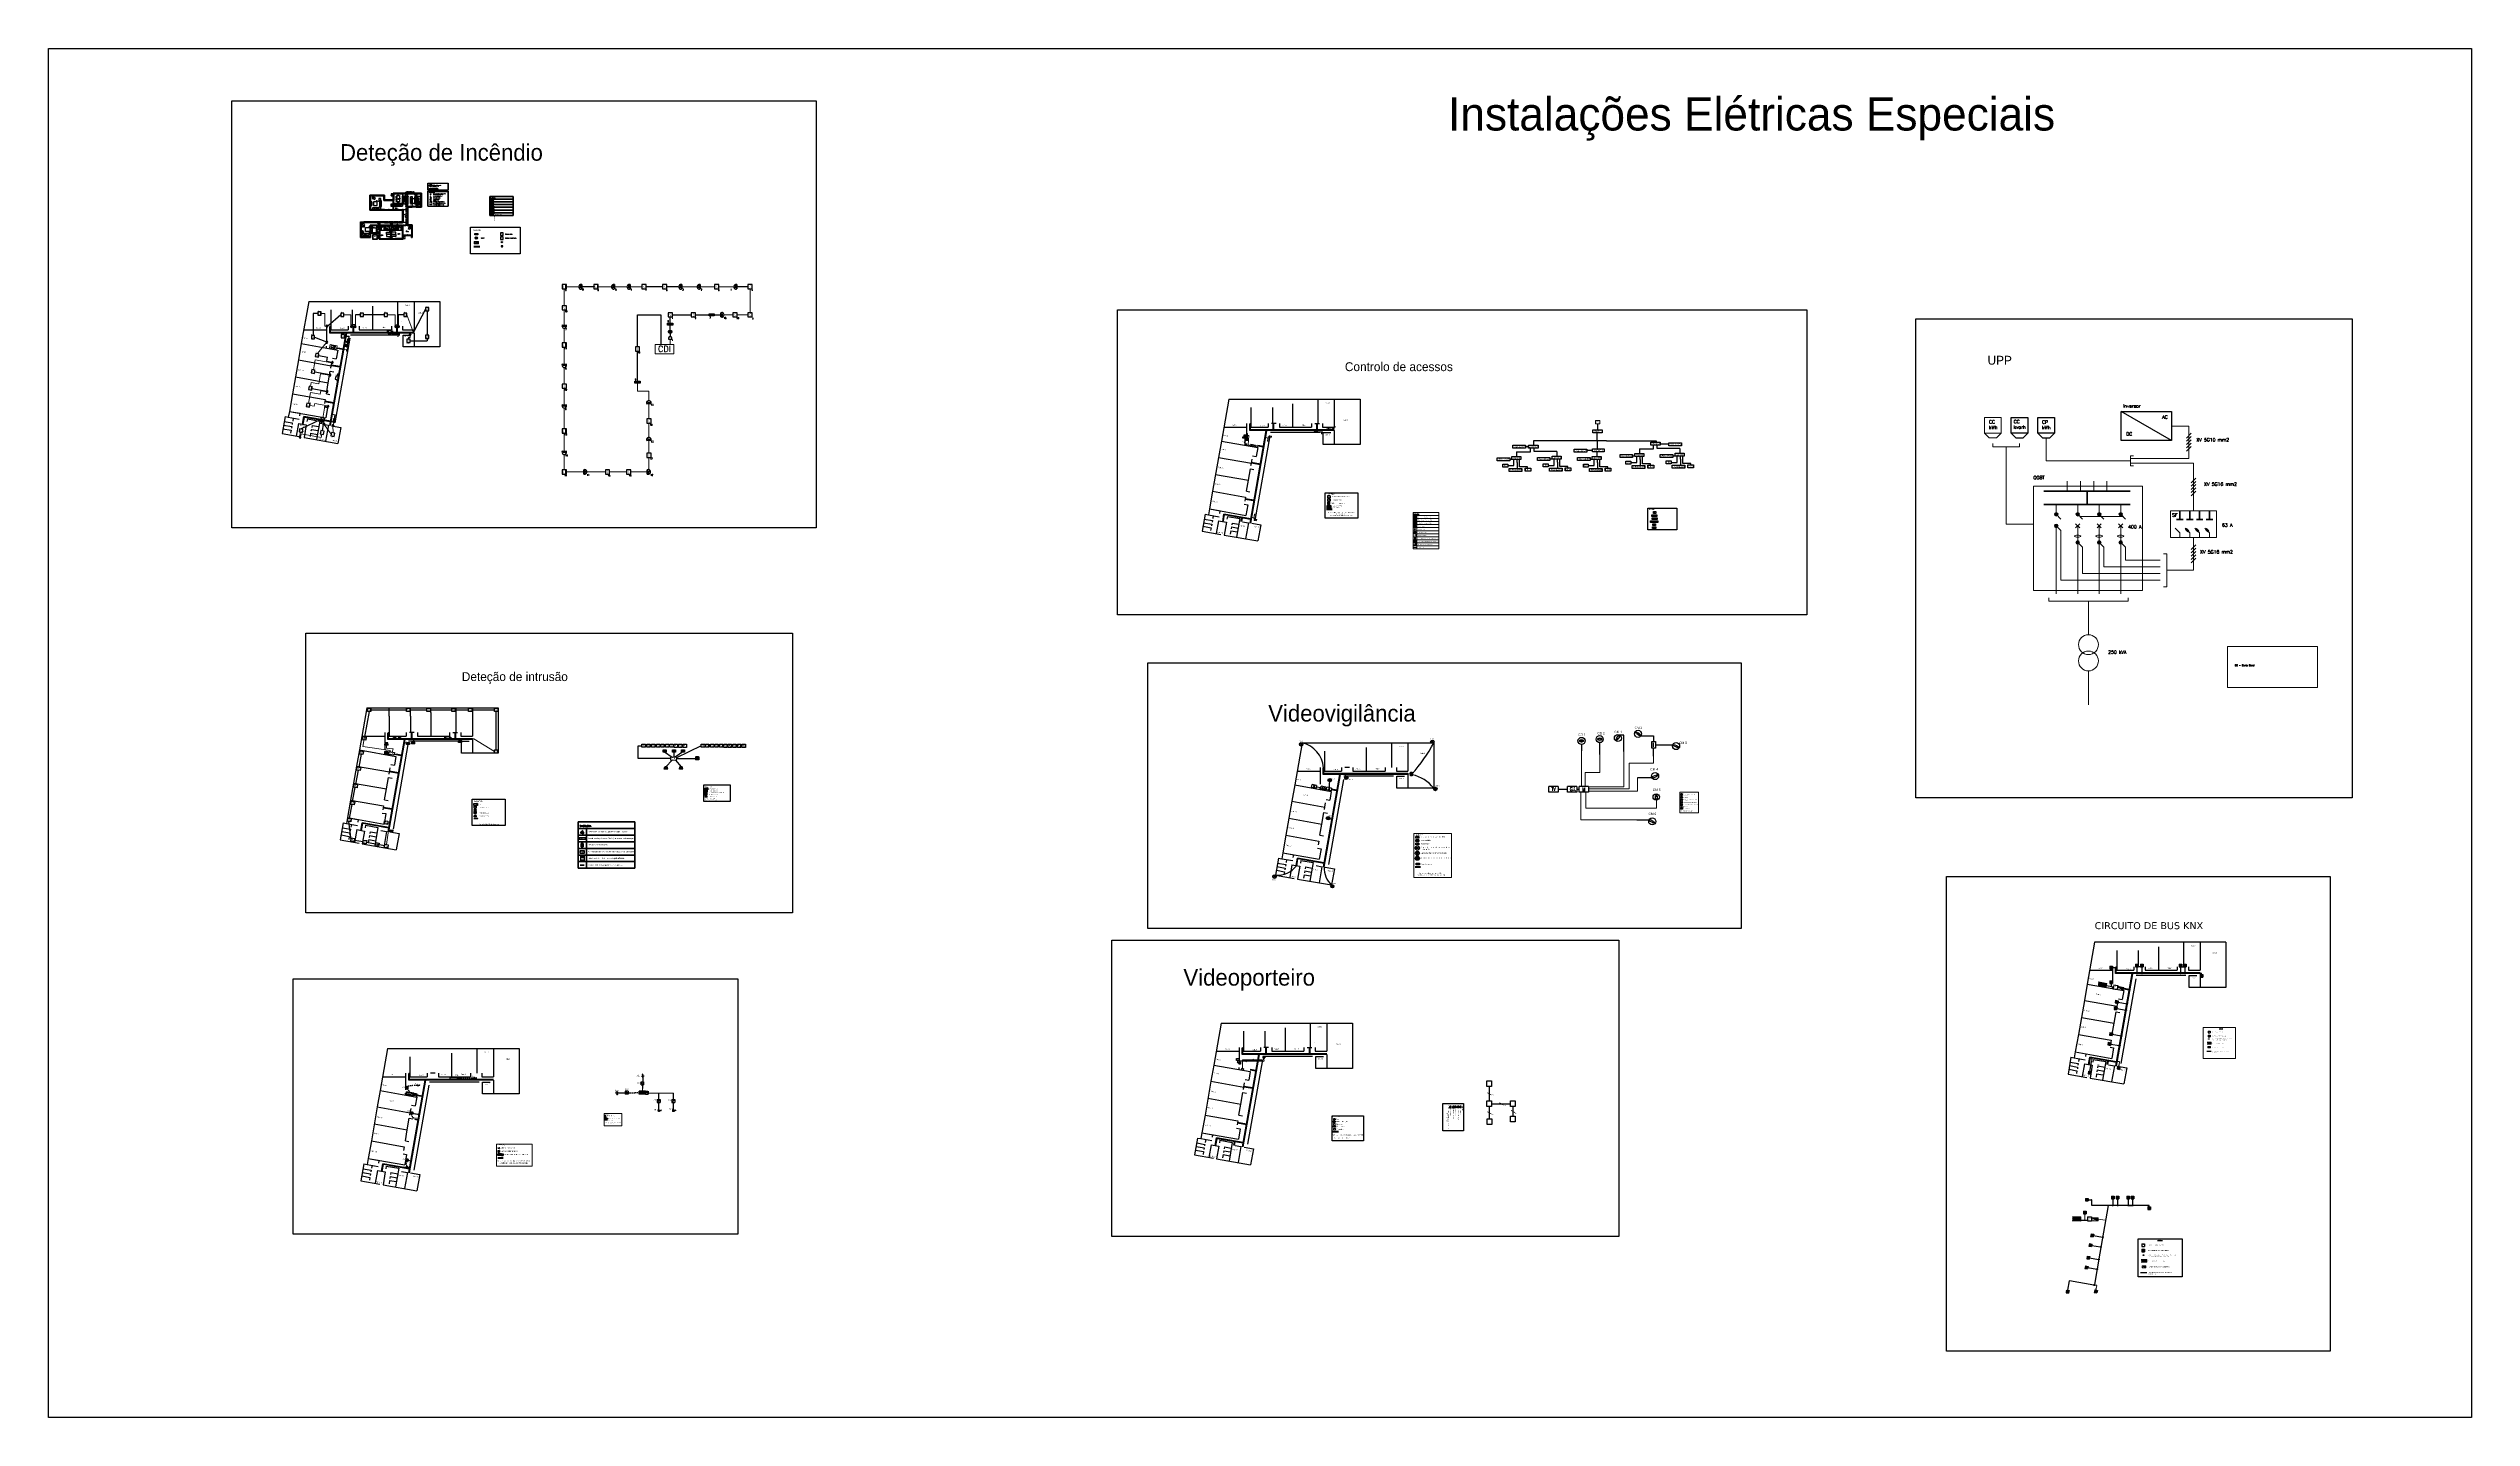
# Model space of a CAD drawing. Header units: millimetres. Extents: x 145 to 60311, y -8355 to 8851.
# Drawn here: x 670 to 1403, y 149 to 564 of the extents above; entities that cross this region are included whole.
import ezdxf
from ezdxf.lldxf.tags import DXFTag

# ---------------------------------------------------------------- set-up
doc = ezdxf.new("R2010")
doc.units = ezdxf.units.MM
for name, pattern in [('DASHDOT', [1, 0.5, -0.25, 0, -0.25]), ('DASHDOT2', [0.5, 0.25, -0.125, 0, -0.125]), ('DIVIDEX2', [2.5, 1, -0.5, 0, -0.5, 0, -0.5]), ('HIDDEN', [0.375, 0.25, -0.125])]:
    doc.linetypes.add(name, pattern=pattern)
for name, color, linetype, lineweight in [('alimentação de quadros gerais', 10, 'Continuous', 9), ('Ricardo - controlo_acessos', 82, 'Continuous', 15), ('Ricardo - incendio', 250, 'Continuous', 35), ('Toito - Intrusão', 250, 'Continuous', 35)]:
    doc.layers.add(name, color=color, linetype=linetype, lineweight=lineweight)
for name, color, linetype in [('aparelhagem', 3, 'Continuous'), ('ARQ', 8, 'Continuous'), ('ARQ-TEXTO', 8, 'Continuous'), ('Botão manual de alarme', 10, 'Continuous'), ('CABOS', 3, 'DASHDOT2'), ('CAMINHO DE CABOS', 3, 'Continuous'), ('CI', 30, 'Continuous'), ('DETECÇÃO', 3, 'Continuous'), ('Diagramas', 255, 'Continuous'), ('EQUIP_CCTV', 7, 'Continuous'), ('EQUIPAMENTOS', 3, 'Continuous'), ('Iluminação normal', 3, 'Continuous'), ('MODULO DE COMANDO', 7, 'Continuous'), ('Sensor de fumo', 30, 'Continuous'), ('SIMBOLOGIA', 3, 'Continuous'), ('SIMBOLOGIA som', 3, 'DASHDOT2'), ('Sistema de intrusão', 240, 'Continuous'), ('SOM', 3, 'Continuous'), ('texto', 1, 'Continuous'), ('Tubagem', 30, 'Continuous'), ('Tubagens', 255, 'Continuous')]:
    doc.layers.add(name, color=color, linetype=linetype)
doc.layers.add('Iluminação de Circulação', color=7, linetype='Continuous', true_color=0x969696)
doc.styles.add('ATPI', font='ROMANS.shx', dxfattribs={"width": 0.8})
doc.styles.add('attribs', font='calibri.ttf', dxfattribs={"height": 0.13})
doc.styles.add('Roman', font='romans')
doc.styles.add('ROMANS', font='romans', dxfattribs={"height": 1.2})
doc.styles.add('SIMPLEX', font='SIMPLEX.SHX')
doc.styles.add('style0', font='arial.ttf', dxfattribs={"height": 0.031511})
doc.styles.add('style1', font='', dxfattribs={"height": 0.2})
doc.styles.add('style2', font='arial.ttf', dxfattribs={"height": 0.04})
doc.styles.add('TableTextStyle', font='')
doc.styles.get('style1').set_extended_font_data('Humanst521 BT')
doc.styles.get('TableTextStyle').set_extended_font_data('VERDANA.TTF')
tags = doc.linetypes.add('CENTER', pattern=[2, 1.25, -0.25, 0.25, -0.25]).pattern_tags.tags
tags[10:11] = [DXFTag(74, 4), DXFTag(75, 0), DXFTag(340, '0'), DXFTag(46, 1.0), DXFTag(50, 0.0), DXFTag(44, 0.0), DXFTag(45, 0.0)]
tags[8:9] = [DXFTag(74, 4), DXFTag(75, 0), DXFTag(340, '0'), DXFTag(46, 1.0), DXFTag(50, 0.0), DXFTag(44, 0.0), DXFTag(45, 0.0)]
tags[6:7] = [DXFTag(74, 4), DXFTag(75, 0), DXFTag(340, '0'), DXFTag(46, 1.0), DXFTag(50, 0.0), DXFTag(44, 0.0), DXFTag(45, 0.0)]
tags[4:5] = [DXFTag(74, 4), DXFTag(75, 0), DXFTag(340, '0'), DXFTag(46, 1.0), DXFTag(50, 0.0), DXFTag(44, 0.0), DXFTag(45, 0.0)]

# ---------------------------------------------------------------- blocks, each defined once
blk = doc.blocks.new('BOtão de alarme')
at = {"layer": 'Botão manual de alarme'}
for p, q in [((32616, 27024), (33816, 27024)), ((32616, 26544), (32616, 27024)), ((33816, 26544), (32616, 26544)), ((33816, 27024), (33816, 26544))]:
    blk.add_line(p, q, dxfattribs=at)
at = {"insert": (32710, 26981), "char_height": 360, "attachment_point": 1, "style": 'Roman'}
blk.add_mtext_dynamic_manual_height_columns('{\\C1;BMA}', width=347.88, gutter_width=12.5, heights=[0], dxfattribs=at)
blk = doc.blocks.new('Sensor ótico de fumo 1')
at = {"layer": 'Sensor de fumo'}
for p, q in [((1000, 1000), (0, 1000)), ((0, 1000), (0, 0)), ((0, 0), (1000, 0)), ((1000, 0), (1000, 1000))]:
    blk.add_line(p, q, dxfattribs=at)
at = {"layer": 'Sensor de fumo', "const_width": 49}
blk.add_lwpolyline([(631, 865), (383, 522), (631, 275), (383, 123)], dxfattribs=at)
blk = doc.blocks.new('Sensor Multicritério 1')
at = {"layer": 'Sensor de fumo'}
h = blk.add_hatch(color=256, dxfattribs=at)
h.dxf.hatch_style = 1
h.paths.add_polyline_path([(724, 193), (824, 92), (924, 193)])
for p, q in [((1000, 1000), (0, 1000)), ((0, 1000), (0, 0)), ((0, 0), (1000, 0)), ((1000, 0), (1000, 1000))]:
    blk.add_line(p, q, dxfattribs=at)
at = {"layer": 'Sensor de fumo', "lineweight": 25}
for p, q in [((924, 193), (724, 193)), ((724, 193), (824, 92)), ((824, 865), (824, 193)), ((824, 92), (924, 193))]:
    blk.add_line(p, q, dxfattribs=at)
at = {"layer": 'Sensor de fumo', "const_width": 49}
blk.add_lwpolyline([(436, 865), (189, 522), (436, 275), (189, 123)], dxfattribs=at)
blk = doc.blocks.new('SINALIZADOR LUMINOSO')
at = {"layer": 'Tubagem'}
for p, q in [((57805, 30880), (57805, 30380)), ((58079, 30423), (57805, 30880)), ((57805, 30380), (58029, 30871))]:
    blk.add_line(p, q, dxfattribs=at)
blk.add_arc((57907, 30630), 270, 247.914006, 112.085994, dxfattribs=at)
blk = doc.blocks.new('BMA diagrama')
at = {"layer": 'Diagramas', "color": 7}
for p, q in [((90989, 33640), (92189, 33640)), ((90989, 33160), (90989, 33640)), ((92189, 33160), (90989, 33160)), ((92189, 33640), (92189, 33160))]:
    blk.add_line(p, q, dxfattribs=at)
at = {"layer": 'Diagramas', "color": 7, "insert": (91083, 33598), "char_height": 360, "attachment_point": 1, "style": 'Roman'}
blk.add_mtext_dynamic_manual_height_columns('BMA', width=347.88, gutter_width=12.5, heights=[0], dxfattribs=at)
blk = doc.blocks.new('S.otico diagrama')
at = {"layer": 'Diagramas', "color": 7}
for p, q in [((92089, 36051), (91089, 36051)), ((91089, 36051), (91089, 35051)), ((91089, 35051), (92089, 35051)), ((92089, 35051), (92089, 36051))]:
    blk.add_line(p, q, dxfattribs=at)
at = {"layer": 'Diagramas', "color": 7, "const_width": 49}
blk.add_lwpolyline([(91720, 35916), (91472, 35573), (91720, 35326), (91472, 35174)], dxfattribs=at)
blk = doc.blocks.new('S. multicriterio diagrama')
at = {"layer": 'Diagramas'}
h = blk.add_hatch(color=7, dxfattribs=at)
h.dxf.hatch_style = 1
h.paths.add_polyline_path([(724, 193), (824, 92), (924, 193)])
at = {"layer": 'Diagramas', "color": 7}
for p, q in [((1000, 1000), (0, 1000)), ((0, 1000), (0, 0)), ((0, 0), (1000, 0)), ((1000, 0), (1000, 1000))]:
    blk.add_line(p, q, dxfattribs=at)
at = {"layer": 'Diagramas', "color": 7, "lineweight": 25}
for p, q in [((924, 193), (724, 193)), ((724, 193), (824, 92)), ((824, 865), (824, 193)), ((824, 92), (924, 193))]:
    blk.add_line(p, q, dxfattribs=at)
at = {"layer": 'Diagramas', "color": 7, "const_width": 49}
blk.add_lwpolyline([(436, 865), (189, 522), (436, 275), (189, 123)], dxfattribs=at)
blk = doc.blocks.new('Sinalizador diagrama')
at = {"layer": 'Diagramas', "color": 7}
for p, q in [((-548, 85), (0, 1000)), ((0, 0), (-448, 981)), ((0, 1000), (0, 0))]:
    blk.add_line(p, q, dxfattribs=at)
blk.add_arc((-203, 500), 540, 67.91401, 292.08599, dxfattribs=at)
blk = doc.blocks.new('UPP CC')
at = {"lineweight": 5}
for p, q in [((324907, -10503), (326322, -11917)), ((326322, -11917), (328556, -11917)), ((329970, -10503), (328556, -11917))]:
    blk.add_line(p, q, dxfattribs=at)
blk.add_lwpolyline([(324907, -5848), (329970, -5848), (329970, -10503), (324907, -10503)], close=True, dxfattribs=at)
at = {"lineweight": 5, "insert": (326247, -6622), "char_height": 1000, "attachment_point": 1, "style": 'Roman'}
blk.add_mtext_dynamic_manual_height_columns('CC\\PkWh', width=4163.43, gutter_width=1.25, heights=[0], dxfattribs=at)
blk = doc.blocks.new('circ')
at = {"lineweight": 5}
h = blk.add_hatch(color=256, dxfattribs=at)
h.dxf.hatch_style = 1
h.paths.add_polyline_path([(341631, -31693, 1), (340531, -31693, 1)])
blk.add_circle((341081, -31693), 550, dxfattribs=at)
blk = doc.blocks.new('UPP CC2')
for p, q in [((333454, -10503), (334868, -11917)), ((334868, -11917), (337102, -11917)), ((338517, -10503), (337102, -11917))]:
    blk.add_line(p, q)
blk.add_lwpolyline([(333454, -5848), (338517, -5848), (338517, -10503), (333454, -10503)], close=True)
at = {"insert": (334207, -6556), "char_height": 1000, "attachment_point": 1, "style": 'Roman'}
blk.add_mtext_dynamic_manual_height_columns('CC\\Pkvarh', width=4163.43, gutter_width=1.25, heights=[0], dxfattribs=at)
blk = doc.blocks.new('UPP CP')
for p, q in [((342136, -10503), (343550, -11917)), ((343550, -11917), (345785, -11917)), ((347199, -10503), (345785, -11917))]:
    blk.add_line(p, q)
blk.add_lwpolyline([(342136, -5848), (347199, -5848), (347199, -10503), (342136, -10503)], close=True)
at = {"insert": (343400, -6709), "char_height": 1000, "attachment_point": 1, "style": 'Roman'}
blk.add_mtext_dynamic_manual_height_columns('CP\\PkWh', width=4163.43, gutter_width=1.25, heights=[0], dxfattribs=at)
blk = doc.blocks.new('UPP inversor')
blk.add_line((374656, -12813), (359369, -4032))
blk.add_lwpolyline([(359369, -4032), (374656, -4032), (374656, -12813), (359369, -12813)], close=True)
at = {"char_height": 1000, "attachment_point": 1, "style": 'Roman'}
for s, insert in [('Inversor', (360012, -1819)), ('AC', (371799, -5174)), ('DC', (360941, -10289))]:
    blk.add_mtext_dynamic_manual_height_columns(s, width=4163.43, gutter_width=1.25, heights=[1000], dxfattribs=dict(at, insert=insert))
blk = doc.blocks.new('Detetor CS-460')
at = {"layer": 'Sistema de intrusão'}
blk.add_lwpolyline([(44509, -36351), (45547, -36351), (45547, -37327), (44509, -37327)], close=True, dxfattribs=at)
blk.add_text('SI', height=540.9, dxfattribs=at).set_placement((44700, -37146))
blk = doc.blocks.new('contactos magnéticos')
at = {"layer": 'Sistema de intrusão'}
for points in [[(46582, -36577), (47481, -36577), (47481, -36802), (46582, -36802)], [(46582, -36971), (47481, -36971), (47481, -37196), (46582, -37196)]]:
    blk.add_lwpolyline(points, close=True, dxfattribs=at)
blk = doc.blocks.new('sirene')
at = {"layer": 'Sistema de intrusão'}
for p, q in [((57666, -42772), (57824, -42073)), ((58713, -42772), (57666, -42772)), ((58555, -42073), (57824, -42073)), ((57849, -42337), (57849, -42573)), ((58085, -42337), (57849, -42337)), ((57849, -42573), (58085, -42573)), ((58085, -42396), (58540, -42296)), ((58085, -42573), (58085, -42337)), ((58085, -42514), (58427, -42589)), ((58540, -42296), (58427, -42589)), ((58713, -42772), (58555, -42073))]:
    blk.add_line(p, q, dxfattribs=at)
blk = doc.blocks.new('Teclado')
at = {"layer": 'Sistema de intrusão'}
for p, q in [((59126, -43666), (60028, -43666)), ((59126, -43666), (59126, -44567)), ((59126, -43816), (60028, -43816)), ((59276, -43666), (59276, -44567)), ((59427, -43666), (59427, -44567)), ((59577, -43666), (59577, -44567)), ((59727, -43666), (59727, -44567)), ((59877, -43666), (59877, -44567)), ((59126, -43966), (60028, -43966)), ((59126, -44116), (60028, -44116)), ((59126, -44266), (60028, -44266)), ((59126, -44416), (60028, -44416))]:
    blk.add_line(p, q, dxfattribs=at)
blk.add_lwpolyline([(60028, -44567), (59126, -44567), (59126, -43666), (60028, -43666)], close=True, dxfattribs=at)
for p in [(59126, -43816), (59276, -43666), (59427, -43666), (59577, -43666), (59727, -43666), (59877, -43666), (59126, -43966), (59126, -44116), (59126, -44266), (59126, -44416)]:
    blk.add_point(p, dxfattribs=at)
blk = doc.blocks.new('switch')
blk.add_lwpolyline([(583, 599), (638, 599), (638, 581), (583, 581)], close=True)
at = {"insert": (591, 595), "char_height": 10, "attachment_point": 1}
blk.add_mtext_dynamic_manual_height_columns('switch', width=49.46, gutter_width=12.5, heights=[0], dxfattribs=at)
blk = doc.blocks.new('Alimentação')
blk.add_lwpolyline([(99, 505), (175, 505), (175, 487), (99, 487)], close=True)
at = {"insert": (108, 503), "char_height": 10, "attachment_point": 1}
blk.add_mtext_dynamic_manual_height_columns('ALI. 13.8V', width=75.73, gutter_width=12.5, heights=[0], dxfattribs=at)
blk = doc.blocks.new('Gravador digital')
at = {"layer": 'EQUIP_CCTV', "linetype": 'Continuous'}
for p, q in [((96.69, 68.79), (96.24, 68.79)), ((96.24, 68.52), (96.24, 68.79)), ((96.69, 68.52), (96.24, 68.52)), ((96.69, 68.79), (96.69, 68.52))]:
    blk.add_line(p, q, dxfattribs=at)
at = {"layer": 'EQUIP_CCTV', "color": 2, "style": 'ROMANS', "width": 0.7}
blk.add_text('G.i.', height=0.167, dxfattribs=at).set_placement((96.36, 68.58))
blk = doc.blocks.new('Camâra motorizada')
at = {"color": 5}
blk.add_line((69.62, 38.85), (69.53, 38.84), dxfattribs=at)
at = {"layer": 'SIMBOLOGIA', "color": 3}
for p, q in [((69.62, 38.92), (69.92, 38.92)), ((69.62, 38.77), (69.62, 38.92)), ((69.92, 38.77), (69.62, 38.77)), ((69.92, 38.87), (70.1, 38.92)), ((69.92, 38.92), (69.92, 38.77)), ((70.04, 38.78), (69.92, 38.82)), ((70.1, 38.92), (70.04, 38.78))]:
    blk.add_line(p, q, dxfattribs=at)
at = {"layer": 'SIMBOLOGIA', "color": 2}
blk.add_circle((69.85, 38.86), 0.319, dxfattribs=at)
blk = doc.blocks.new('TV')
at = {"layer": 'EQUIP_CCTV', "linetype": 'Continuous'}
for p, q in [((94.47, 67.59), (94.53, 67.93)), ((95.03, 67.5), (94.47, 67.59)), ((95.09, 67.83), (94.53, 67.93)), ((95.09, 67.83), (95.03, 67.5))]:
    blk.add_line(p, q, dxfattribs=at)
at = {"layer": 'EQUIP_CCTV', "color": 2, "style": 'ROMANS', "width": 0.7}
blk.add_text('TV', height=0.213, rotation=350, dxfattribs=at).set_placement((94.64, 67.64))
blk = doc.blocks.new('mini dome camara')
at = {"color": 3}
blk.add_circle((109.02, 65.94), 0.0657, dxfattribs=at)
for centre, start, end in [((109.02, 65.78), 44.7307, 135.2693), ((109.02, 66.09), 224.7307, 315.2693)]:
    blk.add_arc(centre, 0.222, start, end, dxfattribs=at)
at = {"layer": 'SIMBOLOGIA', "color": 2}
blk.add_circle((109.02, 65.94), 0.217, dxfattribs=at)
blk = doc.blocks.new('camâra dome')
at = {"layer": 'SIMBOLOGIA'}
h = blk.add_hatch(dxfattribs=at)
h.set_pattern_fill('ANSI31', color=256)
h.paths.add_polyline_path([(-82, 6164, 1), (241, 6164, 1)])
at = {"color": 3}
blk.add_circle((80, 6164), 161, dxfattribs=at)
for centre, start, end in [((80, 5780), 44.73069, 135.26931), ((80, 6547), 224.73069, 315.26931)]:
    blk.add_arc(centre, 545, start, end, dxfattribs=at)
at = {"layer": 'SIMBOLOGIA', "color": 2}
blk.add_circle((80, 6164), 533, dxfattribs=at)
blk = doc.blocks.new('CX I3')
at = {"layer": 'Tubagens', "color": 7}
blk.add_line((0.29, 0.28), (0.62, 0.28), dxfattribs=at)
blk.add_lwpolyline([(0.15, 0.43), (0.75, 0.43), (0.75, 0.13), (0.15, 0.13)], close=True, dxfattribs=at)
blk = doc.blocks.new('central sistema de som com MP3')
at = {"color": 2}
for p, q in [((351, -454, 0), (766, -454, 0)), ((766, -454, 0), (766, -873, 0))]:
    blk.add_line(p, q, dxfattribs=at)
at = {"layer": 'SOM', "color": 2}
for p, q in [((-611, -873, 0), (-611, -454, 0)), ((351, -454, 0), (-611, -454, 0)), ((351, -873, 0), (-611, -873, 0)), ((-564, -693, 0), (-564, -506, 0)), ((-564, -506, 0), (304, -506, 0)), ((-564, -693, 0), (304, -693, 0)), ((-555, -673, 0), (-555, -515, 0)), ((-555, -515, 0), (295, -515, 0)), ((-555, -673, 0), (295, -673, 0)), ((-546, -812, 0), (-546, -785, 0)), ((-546, -785, 0), (-455, -785, 0)), ((-546, -812, 0), (-455, -812, 0)), ((-455, -812, 0), (-455, -785, 0)), ((-362, -785, 0), (-269, -785, 0)), ((-362, -812, 0), (-362, -785, 0)), ((-362, -812, 0), (-269, -812, 0)), ((-269, -785, 0), (-269, -812, 0)), ((-176, -785, 0), (-83, -785, 0)), ((-176, -785, 0), (-176, -812, 0)), ((-176, -812, 0), (-83, -812, 0)), ((-83, -812, 0), (-83, -785, 0)), ((-83, -812, 0), (-83, -785, 0)), ((9, -785, 0), (102, -785, 0)), ((9, -812, 0), (9, -785, 0)), ((9, -812, 0), (102, -812, 0)), ((102, -785, 0), (102, -812, 0)), ((195, -785, 0), (288, -785, 0)), ((195, -812, 0), (195, -785, 0)), ((195, -812, 0), (288, -812, 0)), ((288, -785, 0), (288, -812, 0)), ((295, -673, 0), (295, -515, 0)), ((304, -693, 0), (304, -506, 0)), ((351, -873, 0), (351, -454, 0)), ((351, -873, 0), (766, -873, 0))]:
    blk.add_line(p, q, dxfattribs=at)
at = {"layer": 'SOM', "color": 2, "style": 'ATPI', "width": 0.7}
blk.add_text('MP3', height=173.8, dxfattribs=at).set_placement((368, -759, 0))
blk = doc.blocks.new('ALTIFALANTES')
at = {"layer": 'SIMBOLOGIA som', "color": 2}
for p, q in [((-2729, 6737), (-2373, 6737)), ((-2729, 6737), (-2729, 6382)), ((-2373, 6382), (-2729, 6382)), ((-2373, 6587), (-1937, 6740)), ((-2373, 6737), (-2373, 6382)), ((-2373, 6525), (-2052, 6457)), ((-1937, 6740), (-2052, 6457))]:
    blk.add_line(p, q, dxfattribs=at)
blk = doc.blocks.new('CONSOLA DO SISTEMA DE SOM1')
at = {"layer": 'SIMBOLOGIA som', "color": 2}
for p, q in [((155, 5968), (899, 5968)), ((155, 5968), (155, 5236)), ((155, 5236), (899, 5236)), ((261, 5336), (718, 5799)), ((718, 5799), (511, 5730)), ((651, 5591), (511, 5730)), ((718, 5799), (651, 5591)), ((899, 5968), (899, 5236))]:
    blk.add_line(p, q, dxfattribs=at)
blk.add_circle((427, 5501), 91, dxfattribs=at)
blk = doc.blocks.new('FA')
at = {"layer": 'CI'}
for p, q in [((22713, 33311), (22632, 32851)), ((22632, 32851), (23134, 32762)), ((23228, 32746), (22632, 32851)), ((23331, 33202), (22713, 33311)), ((23331, 33202), (23250, 32742))]:
    blk.add_line(p, q, dxfattribs=at)
at = {"layer": 'Tubagem'}
blk.add_line((23228, 32746), (23250, 32742), dxfattribs=at)
at = {"layer": 'Tubagem', "insert": (22781, 33130), "char_height": 250, "width": 558.3, "attachment_point": 1}
blk.add_mtext('FA', dxfattribs=at)
blk = doc.blocks.new('fechadura')
at = {"layer": 'CI'}
for p, q in [((27130, 33428), (26570, 33428)), ((26570, 33428), (26570, 33047)), ((26570, 33047), (27139, 33047)), ((27130, 33047), (26653, 33047)), ((27130, 33428), (27130, 33047))]:
    blk.add_line(p, q, dxfattribs=at)
at = {"layer": 'CI', "insert": (26680, 33365), "char_height": 250, "attachment_point": 1}
blk.add_mtext_dynamic_manual_height_columns('FE', width=8594.53, gutter_width=12.5, heights=[0], dxfattribs=at)
blk = doc.blocks.new('Central de Alarme')
at = {"layer": 'Sistema de intrusão'}
blk.add_lwpolyline([(44646, -37997), (46221, -37997), (46221, -38839), (44646, -38839)], close=True, dxfattribs=at)
blk.add_text('C.A.', height=494.8, dxfattribs=at).set_placement((44836, -38650))
blk = doc.blocks.new("SINALIZADOR 2 LED'S")
at = {"layer": 'Tubagem'}
blk.add_line((-69773, -24973), (-70273, -24973), dxfattribs=at)
blk.add_arc((-70023, -25075), 270, 157.914006, 22.085994, dxfattribs=at)
blk = doc.blocks.new("2 LED'S")
at = {"layer": 'Tubagens', "color": 7}
blk.add_line((13700, -5214), (12700, -5214), dxfattribs=at)
blk.add_arc((13200, -5417), 540, 157.914006, 22.085994, dxfattribs=at)
blk = doc.blocks.new('quadros')
at = {"layer": 'alimentação de quadros gerais'}
h = blk.add_hatch(color=256, dxfattribs=at)
h.dxf.hatch_style = 1
h.paths.add_polyline_path([(0, 500), (1000, 0), (1000, 500)])
for p, q in [((1000, 500), (0, 500)), ((0, 500), (0, 0)), ((0, 500), (1000, 0)), ((0, 0), (1000, 0)), ((1000, 0), (1000, 500))]:
    blk.add_line(p, q, dxfattribs=at)
blk = doc.blocks.new('BOTÃO DE PRESSÃO KNX')
at = {"color": 3, "ltscale": 10}
for p, q in [((-400, 400), (-400, -400)), ((-400, 400), (400, 400)), ((-164, 134), (-400, 134)), ((-164, 400), (-164, -400)), ((164, 400), (164, -400)), ((400, 134), (164, 134)), ((400, 400), (400, -400)), ((400, 400), (400, 134)), ((-164, -132), (-400, -132)), ((-400, -400), (400, -400)), ((400, -132), (164, -132))]:
    blk.add_line(p, q, dxfattribs=at)
blk = doc.blocks.new('A$C70AE541F')
at = {"layer": 'DETECÇÃO', "color": 3}
for p, q in [((0, 0.5), (0, 0)), ((0, 0.5), (0.5, 0.5)), ((0.5, 0.5), (0.5, 0)), ((0, 0), (0.5, 0))]:
    blk.add_line(p, q, dxfattribs=at)
at = {"layer": 'DETECÇÃO', "color": 2}
for p, q in [((0.1, 0.1), (0.3, 0.2)), ((0.4, 0.4), (0.2, 0.3)), ((0.2, 0.3), (0.3, 0.2))]:
    blk.add_line(p, q, dxfattribs=at)
blk = doc.blocks.new('INUMDAÇÃO')
at = {"layer": 'CABOS', "color": 2}
for q in [(0.1, 0.2), (0.3, 0.2)]:
    blk.add_line((0.2, 0.3), q, dxfattribs=at)
at = {"layer": 'DETECÇÃO', "color": 3}
for p, q in [((0, 0.4), (0, 0)), ((0, 0.4), (0.4, 0.4)), ((0, 0), (0.4, 0)), ((0.4, 0.4), (0.4, 0))]:
    blk.add_line(p, q, dxfattribs=at)
at = {"layer": 'DETECÇÃO', "color": 2}
blk.add_arc((0.2, 0.1), 0.077, 152.637, 27.363, dxfattribs=at)
blk = doc.blocks.new('CX_DERIVAÇÃO')
at = {"layer": 'aparelhagem'}
blk.add_lwpolyline([(0.05, 0), (0.05, 0.1), (-0.05, 0.1), (-0.05, 0)], close=True, dxfattribs=at)
blk = doc.blocks.new('M_COMANDO')
at = {"layer": 'MODULO DE COMANDO', "color": 3}
blk.add_lwpolyline([(0, 0.15), (0.15, 0.15), (0.15, 0), (0, 0)], close=True, dxfattribs=at)
at = {"layer": 'MODULO DE COMANDO', "color": 4}
blk.add_circle((0.07, 0.07), 0.0251, dxfattribs=at)
blk = doc.blocks.new('A$C12842ADF')
for p, q in [((0, 0), (0.76, 0.9)), ((0, 0), (1.18, 0)), ((0, 0), (1.18, 0)), ((0, 0), (1.18, 0)), ((0, 0), (1.18, 0)), ((0, 0), (1.18, 0)), ((0, 0), (0, 0)), ((0, 0), (0, 0)), ((0, 0), (0, 0)), ((0, 0), (0, 0)), ((0, 0), (0, 0)), ((0, 0), (0, 0)), ((0, 0), (0, 0)), ((0, 0), (0, 0)), ((0, 0), (0, 0)), ((0, 0), (0, 0)), ((0, 0), (0, 0)), ((0.69, 0.4), (0.49, 0.57)), ((0.69, 0.4), (1.02, 0.59)), ((0.77, 0.2), (0.69, 0.4)), ((0.77, 0.2), (1.14, 0.3)), ((0.77, 0.2), (0.77, 0))]:
    blk.add_line(p, q)
blk = doc.blocks.new('A$C61745836')
at = {"linetype": 'Continuous', "lineweight": 25}
blk.add_lwpolyline([(0, 178), (240, 178), (240, 0), (0, 0), (0, 178)], dxfattribs=at)
at = {"linetype": 'Continuous', "lineweight": 25, "insert": (23, 51), "char_height": 89.72, "attachment_point": 7, "style": 'style2'}
blk.add_mtext('\\W0.526028;\\Q0;CON.8', dxfattribs=at)
blk = doc.blocks.new('A$C73023CB3')
at = {"linetype": 'Continuous', "lineweight": 25}
for p, q in [((46, 97), (201, 97)), ((46, 79), (201, 79)), ((46, 60), (201, 60)), ((46, 41), (201, 41)), ((62, 278), (107, 278)), ((81, 326), (113, 294)), ((81, 232), (113, 264)), ((129, 301), (129, 346)), ((129, 212), (129, 256)), ((145, 294), (177, 326)), ((145, 262), (177, 231)), ((151, 278), (196, 278))]:
    blk.add_line(p, q, dxfattribs=at)
blk.add_lwpolyline([(252, 0), (0, 0), (0, 374), (252, 374), (252, 0)], dxfattribs=at)
blk.add_circle((129, 278), 38.1, dxfattribs=at)

msp = doc.modelspace()

# ---------------------------------------------------------------- hatches: boundary and pattern name
h = msp.add_hatch()
h.set_pattern_fill('ANGLE', color=256, scale=0.041472)
h.set_pattern_definition([(360, (821.99994, 458.54105), (1e-16, 0.289682), [0.2106778, -0.0790042]), (90, (821.99994, 458.54105), (-0.289682, 2e-16), [0.2106778, -0.0790042])])
h.paths.add_polyline_path([(858.94, 477.92, 1), (857.9, 477.92, 1)])
at = {"ltscale": 10}
h = msp.add_hatch(dxfattribs=at)
h.set_pattern_fill('ANGLE', color=1, scale=0.001529, angle=0.08494)
h.set_pattern_definition([(0.0849386, (1100.274735, 505.527411), (-1.58322e-05, 0.01067968436), [0.0077670517, -0.0029126444]), (90.0849386, (1100.274735, 505.527411), (-0.01067968436, -1.58322e-05), [0.0077670517, -0.0029126444])])
edge = h.paths.add_edge_path()
edge.add_line((1290.34, 281.26), (1292.67, 279.54))
edge.add_line((1290.12, 279.98), (1292.67, 279.54))
edge.add_line((1290.34, 281.22), (1290.13, 280.02))
h = msp.add_hatch(dxfattribs=at)
h.set_pattern_fill('ANGLE', color=1, scale=0.0007, angle=10.43638)
h.set_pattern_definition([(10.436378, (1219.1760705, 348.414036), (-0.00088570161, 0.00480861133), [0.003556, -0.0013335]), (100.436378, (1219.1760705, 348.414036), (-0.00480861133, -0.00088570161), [0.003556, -0.0013335])])
edge = h.paths.add_edge_path()
edge.add_line((1323.23, 263.04), (1324.42, 262.46))
edge.add_line((1323.23, 262.45), (1324.42, 262.46))
edge.add_line((1323.23, 263.03), (1323.23, 262.47))
h = msp.add_hatch(dxfattribs=at)
h.set_pattern_fill('ANGLE', color=1, scale=0.001529, angle=7.92319)
h.set_pattern_definition([(7.9231946, (1063.583148, 406.52153), (-0.0014721482, 0.01057774496), [0.0077670517, -0.0029126444]), (97.9231946, (1063.583148, 406.52153), (-0.01057774496, -0.0014721482), [0.0077670517, -0.0029126444])])
edge = h.paths.add_edge_path()
edge.add_line((1282.46, 210.27), (1285, 208.88))
edge.add_line((1282.42, 208.97), (1285, 208.88))
edge.add_line((1282.46, 210.23), (1282.42, 209.01))
h = msp.add_hatch(dxfattribs=at)
h.set_pattern_fill('ANGLE', color=1, scale=0.001, angle=10.43638)
h.set_pattern_definition([(10.436378, (1154.62543, 319.2232954), (-0.00126528802, 0.00686944475), [0.00508, -0.001905]), (100.436378, (1154.62543, 319.2232954), (-0.00686944475, -0.00126528802), [0.00508, -0.001905])])
edge = h.paths.add_edge_path()
edge.add_line((1303.27, 197.26), (1304.97, 196.43))
edge.add_line((1303.28, 196.42), (1304.97, 196.43))
edge.add_line((1303.27, 197.24), (1303.28, 196.44))
at = {"layer": 'alimentação de quadros gerais'}
h = msp.add_hatch(color=256, dxfattribs=at)
h.dxf.hatch_style = 1
h.paths.add_polyline_path([(1290.34, 281.26), (1292.67, 279.54), (1292.89, 280.81)])
h = msp.add_hatch(color=256, dxfattribs=at)
h.dxf.hatch_style = 1
h.paths.add_polyline_path([(1323.23, 263.04), (1324.42, 262.46), (1324.41, 263.05)])
h = msp.add_hatch(color=256, dxfattribs=at)
h.dxf.hatch_style = 1
h.paths.add_polyline_path([(1282.46, 210.27), (1285, 208.88), (1285.05, 210.17)])
h = msp.add_hatch(color=256, dxfattribs=at)
h.dxf.hatch_style = 1
h.paths.add_polyline_path([(1303.27, 197.26), (1304.97, 196.43), (1304.96, 197.28)])
at = {"layer": 'Botão manual de alarme'}
h = msp.add_hatch(dxfattribs=at)
h.set_pattern_fill('ANGLE', color=256, scale=0.0256)
h.set_pattern_definition([(0, (777.31096, 494.31422), (0, 0.178816), [0.130048, -0.048768]), (90, (777.31096, 494.31422), (-0.178816, 1e-17), [0.130048, -0.048768])])
h.paths.add_polyline_path([(799.47, 506.28, 1), (800.11, 506.28, 1)])
h.paths.add_polyline_path([(799.99, 506.28, -1), (799.6, 506.28, -1)], flags=16)
h = msp.add_hatch(dxfattribs=at)
h.set_pattern_fill('ANGLE', color=256, scale=0.032)
h.set_pattern_definition([(0, (732.42146, 458.7911), (0, 0.22352), [0.16256, -0.06096]), (90, (732.42146, 458.7911), (-0.22352, 1e-17), [0.16256, -0.06096])])
h.paths.add_polyline_path([(760.12, 473.74, 1), (760.92, 473.74, 1)])
h.paths.add_polyline_path([(760.76, 473.74, -1), (760.28, 473.74, -1)], flags=16)
at = {"layer": 'Iluminação normal', "linetype": 'Continuous'}
h = msp.add_hatch(color=256, dxfattribs=at)
edge = h.paths.add_edge_path()
edge.add_arc((1294.18, 279.93), 0.136, -90, 270)
h = msp.add_hatch(color=256, dxfattribs=at)
edge = h.paths.add_edge_path()
edge.add_arc((1299.77, 278.82), 0.136, -90, 270)
h = msp.add_hatch(color=256, dxfattribs=at)
edge = h.paths.add_edge_path()
edge.add_arc((1300.65, 283.86), 0.136, -90, 270)
h = msp.add_hatch(color=256, dxfattribs=at)
edge = h.paths.add_edge_path()
edge.add_arc((1302, 283.86), 0.136, -90, 270)
h = msp.add_hatch(color=256, dxfattribs=at)
edge = h.paths.add_edge_path()
edge.add_arc((1303.48, 283.86), 0.136, -90, 270)
h = msp.add_hatch(color=256, dxfattribs=at)
edge = h.paths.add_edge_path()
edge.add_arc((1315.18, 283.86), 0.136, -90, 270)
h = msp.add_hatch(color=256, dxfattribs=at)
edge = h.paths.add_edge_path()
edge.add_arc((1316.48, 283.86), 0.136, -90, 270)
h = msp.add_hatch(color=256, dxfattribs=at)
edge = h.paths.add_edge_path()
edge.add_arc((1298.69, 272.69), 0.136, -90, 270)
h = msp.add_hatch(color=256, dxfattribs=at)
edge = h.paths.add_edge_path()
edge.add_arc((1299.03, 274.66), 0.136, -90, 270)
h = msp.add_hatch(color=256, dxfattribs=at)
edge = h.paths.add_edge_path()
edge.add_arc((1297.32, 264.91), 0.136, -90, 270)
h = msp.add_hatch(color=256, dxfattribs=at)
edge = h.paths.add_edge_path()
edge.add_arc((1323.72, 263.97), 0.0949, -90, 270)
h = msp.add_hatch(color=256, dxfattribs=at)
edge = h.paths.add_edge_path()
edge.add_arc((1295.96, 257.18), 0.136, -90, 270)
h = msp.add_hatch(color=256, dxfattribs=at)
edge = h.paths.add_edge_path()
edge.add_arc((1296.8, 261.96), 0.136, -90, 270)
h = msp.add_hatch(color=256, dxfattribs=at)
edge = h.paths.add_edge_path()
edge.add_arc((1294.66, 213.64), 0.136, -90, 270)
h = msp.add_hatch(color=256, dxfattribs=at)
edge = h.paths.add_edge_path()
edge.add_arc((1296.14, 213.64), 0.136, -90, 270)
h = msp.add_hatch(color=256, dxfattribs=at)
edge = h.paths.add_edge_path()
edge.add_arc((1299.37, 213.63), 0.136, -90, 270)
h = msp.add_hatch(color=256, dxfattribs=at)
edge = h.paths.add_edge_path()
edge.add_arc((1300.67, 213.63), 0.136, -90, 270)
h = msp.add_hatch(color=256, dxfattribs=at)
edge = h.paths.add_edge_path()
edge.add_arc((1286.25, 209.14), 0.14, -18.69936, 341.30064)
h = msp.add_hatch(color=256, dxfattribs=at)
edge = h.paths.add_edge_path()
edge.add_arc((1292.42, 209.22), 0.136, -90, 270)
h = msp.add_hatch(color=256, dxfattribs=at)
edge = h.paths.add_edge_path()
edge.add_arc((1291.1, 201.06), 0.136, -90, 270)
h = msp.add_hatch(color=256, dxfattribs=at)
edge = h.paths.add_edge_path()
edge.add_arc((1291.62, 204.02), 0.136, -90, 270)
h = msp.add_hatch(color=256, dxfattribs=at)
edge = h.paths.add_edge_path()
edge.add_arc((1303.97, 198.59), 0.136, -90, 270)
h = msp.add_hatch(color=256, dxfattribs=at)
edge = h.paths.add_edge_path()
edge.add_arc((1289.91, 194.32), 0.136, -90, 270)
h = msp.add_hatch(color=256, dxfattribs=at)
edge = h.paths.add_edge_path()
edge.add_arc((1290.43, 197.28), 0.136, -90, 270)
h = msp.add_hatch(color=256, dxfattribs=at)
edge = h.paths.add_edge_path()
edge.add_arc((1289.07, 189.55), 0.136, -90, 270)
at = {"layer": 'Ricardo - controlo_acessos', "linetype": 'Continuous', "lineweight": 18}
msp.add_hatch(color=256, dxfattribs=at).paths.add_polyline_path([(1083.87, 416.36), (1083.21, 416.36), (1083.21, 416.4), (1083.87, 416.4)])
at = {"layer": 'Ricardo - controlo_acessos', "linetype": 'Continuous', "lineweight": 13}
for points in [[(1083.9, 413.85), (1083.91, 413.84), (1083.89, 413.84)], [(1083.89, 413.84), (1083.89, 413.84), (1083.91, 413.84), (1083.91, 413.84)], [(1083.89, 413.84), (1083.91, 413.83), (1083.9, 413.83), (1083.89, 413.83)], [(1083.89, 413.84), (1083.91, 413.83), (1083.91, 413.84)], [(1083.91, 413.84), (1083.92, 413.84), (1083.93, 413.84), (1083.93, 413.84)], [(1083.91, 413.84), (1083.93, 413.83), (1083.92, 413.83), (1083.92, 413.83)], [(1083.91, 413.84), (1083.93, 413.83), (1083.93, 413.84)], [(1083.92, 413.85), (1083.93, 413.84), (1083.92, 413.84)], [(1083.94, 413.85), (1083.95, 413.84), (1083.93, 413.84)], [(1083.93, 413.84), (1083.93, 413.84), (1083.95, 413.84), (1083.95, 413.84)], [(1083.93, 413.84), (1083.95, 413.83), (1083.94, 413.83), (1083.93, 413.83)], [(1083.93, 413.84), (1083.95, 413.83), (1083.95, 413.84)]]:
    msp.add_hatch(color=256, dxfattribs=at).paths.add_polyline_path(points)
at = {"layer": 'SIMBOLOGIA', "lineweight": 5}
h = msp.add_hatch(color=30, dxfattribs=at)
h.dxf.hatch_style = 1
h.paths.add_polyline_path([(1054.71, 447.52, 0.371072), (1054.8, 447.42), (1054.83, 447.42, 0.371072), (1054.91, 447.52, 1)])
h = msp.add_hatch(color=30, dxfattribs=at)
h.dxf.hatch_style = 1
h.paths.add_polyline_path([(1059.25, 449.12, 0.371072), (1059.34, 449.02), (1059.37, 449.02, 0.371072), (1059.45, 449.12, 1)])
h = msp.add_hatch(color=30, dxfattribs=at)
h.dxf.hatch_style = 1
h.paths.add_polyline_path([(1032.51, 445.17, 0.371072), (1032.6, 445.07), (1032.63, 445.07, 0.371072), (1032.71, 445.17, 1)])
h = msp.add_hatch(color=30, dxfattribs=at)
h.dxf.hatch_style = 1
h.paths.add_polyline_path([(1039.52, 446.35, 0.371072), (1039.59, 446.23), (1039.62, 446.23, 0.371072), (1039.72, 446.31, 1)])
h = msp.add_hatch(color=30, dxfattribs=at)
h.dxf.hatch_style = 1
h.paths.add_polyline_path([(1057.27, 426.02, 0.371072), (1057.53, 425.72), (1057.62, 425.72, 0.371072), (1057.88, 426.02, 1)])
h = msp.add_hatch(color=30, dxfattribs=at)
h.dxf.hatch_style = 1
h.paths.add_polyline_path([(1035.04, 420.97, 0.371072), (1035.11, 420.85), (1035.14, 420.85, 0.371072), (1035.24, 420.93, 1)])
at = {"layer": 'SIMBOLOGIA'}
h = msp.add_hatch(dxfattribs=at)
h.set_pattern_fill('ANSI31', color=256, scale=0.0004)
h.set_pattern_definition([(45, (1160.6569102, 339.2703941), (-0.0008980256, 0.0008980256), [])])
h.paths.add_polyline_path([(1164.37, 335.57, 1), (1164.18, 335.57, 1)])
h = msp.add_hatch(dxfattribs=at)
h.set_pattern_fill('ANSI31', color=256, scale=0.0008)
h.set_pattern_definition([(45, (1077.1374364, 327.5949873), (-0.0017960512, 0.0017960512), [])])
h.paths.add_polyline_path([(1084.55, 320.19, 1), (1084.18, 320.19, 1)])

# ---------------------------------------------------------------- linework, layer by layer
at = {"color": 0}
for p, q in [((804.27, 514.61), (804.17, 514.09)), ((804.17, 514.09), (804.68, 514.09)), ((804.26, 516.98), (804.18, 516.6)), ((804.18, 516.6), (804.57, 516.6)), ((804.49, 516.98), (804.26, 516.98)), ((804.58, 514.61), (804.27, 514.61)), ((804.35, 516.91), (804.41, 516.91)), ((804.35, 516.83), (804.35, 516.91)), ((804.35, 515.18), (804.39, 515.25)), ((804.35, 515.18), (804.48, 515.05)), ((804.39, 517.66), (804.45, 517.66)), ((804.39, 517.58), (804.39, 517.66)), ((804.39, 515.79), (804.39, 516)), ((804.41, 516.83), (804.41, 516.91)), ((804.42, 514.35), (804.58, 514.35)), ((804.42, 514.25), (804.53, 514.25)), ((804.48, 515.05), (804.43, 514.98)), ((804.45, 517.58), (804.45, 517.66)), ((804.57, 516.6), (804.49, 516.98)), ((804.58, 514.35), (804.53, 514.25)), ((804.68, 514.09), (804.58, 514.61)), ((804.67, 517.6), (804.77, 517.6)), ((804.67, 517.54), (804.74, 517.54)), ((804.77, 517.6), (804.74, 517.54))]:
    msp.add_line(p, q, dxfattribs=at)
at = {"lineweight": 5}
for p, q in [((830.72, 491.51), (827.03, 491.51)), ((840.66, 491.51), (836.64, 491.51)), ((845.33, 491.51), (841.62, 491.51)), ((849.83, 491.51), (846.29, 491.51)), ((866.55, 491.51), (861.91, 491.51)), ((871.84, 491.51), (867.52, 491.51)), ((873.14, 491.51), (877.61, 491.51)), ((826.38, 490.87), (826.38, 485.8)), ((826.38, 484.5), (826.38, 479.91)), ((882.56, 483.68), (882.56, 490.87)), ((826.38, 478.94), (826.38, 474.54)), ((874.72, 483.03), (877.37, 483.03)), ((878.66, 483.03), (881.92, 483.03)), ((826.38, 473.24), (826.38, 468.07)), ((858.42, 475.72), (858.42, 474.03)), ((826.38, 467.11), (826.38, 462.1)), ((848.53, 459.96), (848.53, 462.38)), ((826.38, 460.81), (826.38, 455.8)), ((826.38, 454.84), (826.38, 448.54)), ((851.97, 459.96), (848.53, 459.96)), ((851.97, 457.08), (851.97, 459.96)), ((851.97, 451.52), (851.97, 456.12)), ((826.38, 447.24), (826.38, 441.75)), ((851.97, 445.97), (851.97, 450.23)), ((1317.67, 449.35), (1312.46, 449.35)), ((1316.96, 445.77), (1318.37, 447.19)), ((1317.67, 439.61), (1317.67, 449.35)), ((826.38, 440.79), (826.38, 436.16)), ((851.97, 441.21), (851.97, 445)), ((851.97, 439.92), (851.97, 436.18)), ((1258.43, 444.07), (1258.43, 443.07)), ((1258.43, 443.07), (1266.49, 443.07)), ((1262.46, 443.07), (1262.46, 419.74)), ((1266.49, 443.07), (1266.49, 444.07)), ((1274.56, 445.86), (1274.56, 438.86)), ((1299.98, 440.36), (1299.98, 437.36)), ((1299.98, 440.36), (1300.98, 440.36)), ((1316.96, 444.77), (1318.37, 446.19)), ((1316.96, 443.77), (1318.37, 445.19)), ((1316.96, 442.77), (1318.37, 444.19)), ((1316.96, 442.77), (1318.37, 444.19)), ((1316.96, 441.77), (1318.37, 443.19)), ((827.03, 435.51), (832.27, 435.51)), ((833.23, 435.51), (838.8, 435.51)), ((840.1, 435.51), (845.2, 435.51)), ((846.5, 435.51), (851.5, 435.51)), ((1274.56, 438.86), (1299.98, 438.86)), ((1280.91, 429.69), (1280.91, 432.69)), ((1284.91, 429.69), (1284.91, 432.69)), ((1288.91, 429.69), (1288.91, 432.69)), ((1292.91, 429.69), (1292.91, 432.69)), ((1299.98, 439.61), (1317.67, 439.61)), ((1299.98, 438.11), (1319.09, 438.11)), ((1299.98, 437.36), (1300.98, 437.36)), ((1318.38, 432.24), (1319.79, 433.66)), ((1318.38, 431.24), (1319.79, 432.66)), ((1319.09, 438.11), (1319.09, 423.79)), ((1277.56, 422.69), (1277.56, 425.69)), ((1284.06, 422.69), (1284.06, 425.69)), ((1290.56, 422.69), (1290.56, 425.69)), ((1297.06, 422.69), (1297.06, 425.69)), ((1318.38, 430.24), (1319.79, 431.66)), ((1318.38, 429.24), (1319.79, 430.66)), ((1318.38, 429.24), (1319.79, 430.66)), ((1318.38, 428.24), (1319.79, 429.66)), ((1262.46, 419.74), (1270.67, 419.74)), ((1277.53, 419.22), (1278.98, 417.77)), ((1277.56, 422.69), (1278.98, 421.27)), ((1277.56, 419.19), (1277.56, 398.61)), ((1278.98, 417.77), (1278.98, 402.77)), ((1283.43, 418.55), (1284.7, 419.82)), ((1283.43, 419.82), (1284.7, 418.55)), ((1284.06, 422.69), (1285.48, 421.27)), ((1284.06, 419.19), (1284.06, 398.61)), ((1284.77, 421.98), (1297.77, 421.98)), ((1289.93, 418.55), (1291.2, 419.82)), ((1289.93, 419.82), (1291.2, 418.55)), ((1290.56, 422.69), (1291.98, 421.27)), ((1290.56, 419.19), (1290.56, 398.61)), ((1296.43, 418.55), (1297.7, 419.82)), ((1296.43, 419.82), (1297.7, 418.55)), ((1297.06, 422.69), (1298.48, 421.27)), ((1297.06, 419.19), (1297.06, 398.61)), ((1314.94, 417.1), (1313.53, 418.52)), ((1316.53, 418.52), (1317.94, 417.1)), ((1319.53, 418.52), (1320.94, 417.1)), ((1322.53, 418.52), (1323.94, 417.1)), ((1284.06, 414.19), (1285.51, 412.74)), ((1285.51, 412.74), (1285.51, 404.77)), ((1290.56, 414.19), (1292.01, 412.74)), ((1292.01, 412.74), (1292.01, 406.77)), ((1297.06, 414.19), (1298.51, 412.74)), ((1298.51, 412.74), (1298.51, 408.77)), ((1311, 410.77), (1310, 410.77)), ((1311, 410.77), (1311, 400.77)), ((1314.94, 417.1), (1314.94, 415.69)), ((1317.94, 417.1), (1317.94, 415.69)), ((1318.38, 412.03), (1319.79, 413.44)), ((1318.38, 411.03), (1319.79, 412.44)), ((1318.38, 410.03), (1319.79, 411.44)), ((1318.38, 409.03), (1319.79, 410.44)), ((1318.38, 409.03), (1319.79, 410.44)), ((1319.09, 405.77), (1319.09, 415.69)), ((1320.94, 417.1), (1320.94, 415.69)), ((1323.94, 417.1), (1323.94, 415.69)), ((1285.51, 404.77), (1308.98, 404.77)), ((1292.01, 406.77), (1308.98, 406.77)), ((1298.51, 408.77), (1308.98, 408.77)), ((1311, 405.77), (1319.09, 405.77)), ((1318.38, 408.03), (1319.79, 409.44)), ((1275.31, 396.39), (1275.31, 397.39)), ((1275.31, 396.39), (1299.31, 396.39)), ((1278.98, 402.77), (1308.98, 402.77)), ((1287.31, 396.39), (1287.31, 386.26)), ((1299.31, 396.39), (1299.31, 397.39)), ((1311, 400.77), (1310, 400.77)), ((1287.31, 375.33), (1287.31, 365.06))]:
    msp.add_line(p, q, dxfattribs=at)
for p, q in [((835.34, 491.51), (831.68, 491.51)), ((856.12, 491.51), (851.13, 491.51)), ((860.95, 491.51), (857.42, 491.51)), ((881.92, 491.51), (878.57, 491.51)), ((749.09, 487.02), (746.85, 474.31)), ((749.09, 487.02), (788.79, 487.02)), ((755.79, 484.52), (755.79, 478.52)), ((762.29, 484.52), (762.29, 479.62)), ((768.39, 485.62), (768.39, 478.52)), ((775.99, 487.02), (775.99, 479.62)), ((780.99, 487.02), (780.99, 478.52)), ((788.79, 487.02), (788.79, 473.32)), ((747.59, 478.52), (754.49, 478.52)), ((754.49, 479.62), (754.49, 478.52)), ((754.49, 478.52), (754.49, 474.56)), ((755.49, 479.62), (755.79, 479.62)), ((755.79, 478.52), (760.99, 478.52)), ((760.99, 479.62), (760.99, 478.52)), ((776.69, 476.92), (761.69, 476.92)), ((763.39, 479.62), (761.99, 479.62)), ((764.39, 479.62), (764.39, 478.52)), ((764.39, 478.52), (774.09, 478.52)), ((774.09, 479.62), (774.09, 478.52)), ((775.09, 479.62), (776.49, 479.62)), ((777.49, 479.62), (777.49, 478.52)), ((777.49, 478.52), (780.99, 478.52)), ((777.69, 473.32), (777.69, 476.92)), ((777.69, 476.92), (779.99, 476.92)), ((780.99, 477.52), (780.99, 473.32)), ((848.53, 473.35), (848.53, 483.03)), ((848.53, 483.03), (855.56, 483.03)), ((855.56, 483.03), (855.56, 474.03)), ((858.42, 480.56), (858.42, 482.38)), ((858.42, 478.44), (858.42, 479.93)), ((858.42, 477.4), (858.42, 476.46)), ((859.07, 483.03), (864.78, 483.03)), ((866.07, 483.03), (870.18, 483.03)), ((871.74, 483.03), (873.76, 483.03)), ((745.98, 469.39), (744.18, 459.15)), ((746.85, 474.31), (745.98, 469.39)), ((745.98, 469.39), (755.93, 467.63)), ((746.85, 474.31), (757.88, 472.37)), ((754.49, 472.96), (754.49, 473.56)), ((756.33, 469.9), (757.41, 469.71)), ((761.52, 475.93), (757, 450.33)), ((757.88, 472.37), (757.41, 469.71)), ((788.79, 473.32), (777.69, 473.32)), ((848.53, 463), (848.53, 472.05)), ((745.08, 464.27), (755.03, 462.51)), ((754.44, 459.16), (755.03, 462.51)), ((755.03, 462.51), (755.63, 465.96)), ((755.63, 465.96), (756.72, 465.77)), ((755.81, 466.94), (755.93, 467.63)), ((755.93, 467.63), (756.16, 468.91)), ((744.18, 459.15), (743.24, 453.83)), ((744.18, 459.15), (754.12, 457.39)), ((753.74, 455.23), (754.83, 455.03)), ((754.12, 457.39), (753.92, 456.21)), ((754.83, 455.03), (754.27, 451.88)), ((754.44, 459.16), (755.52, 458.97)), ((1027.33, 457.51), (1025.09, 444.8)), ((1027.33, 457.51), (1067.03, 457.51)), ((1034.03, 455.01), (1034.03, 449.01)), ((1040.53, 455.01), (1040.53, 450.11)), ((1046.63, 456.11), (1046.63, 449.01)), ((1054.23, 457.51), (1054.23, 450.11)), ((1059.23, 457.51), (1059.23, 449.01)), ((1067.03, 457.51), (1067.03, 443.81)), ((741.94, 452.23), (741.04, 447.11)), ((741.04, 447.11), (746.71, 446.11)), ((741.3, 448.59), (743.76, 448.15)), ((741.49, 449.67), (743.95, 449.23)), ((741.68, 450.75), (744.14, 450.32)), ((741.94, 452.23), (742.93, 452.06)), ((743.24, 453.83), (742.93, 452.06)), ((742.93, 452.06), (746.24, 451.47)), ((743.24, 453.83), (746.55, 453.24)), ((743.24, 453.83), (746.19, 453.31)), ((743.24, 453.83), (754.27, 451.88)), ((743.76, 448.15), (743.61, 447.26)), ((743.95, 449.23), (743.87, 448.74)), ((744.14, 450.32), (744.06, 449.83)), ((744.4, 451.79), (744.25, 450.91)), ((746.01, 450.19), (745.34, 446.35)), ((746.01, 450.19), (748.38, 449.77)), ((746.41, 452.46), (746.55, 453.24)), ((748.38, 449.77), (747.7, 445.93)), ((748.69, 451.55), (748.55, 450.76)), ((748.69, 451.55), (752.43, 450.89)), ((749.69, 447.21), (749.51, 446.22)), ((749.69, 447.21), (751.72, 446.85)), ((749.9, 448.39), (749.79, 447.8)), ((749.9, 448.39), (751.93, 448.03)), ((750.1, 449.57), (750, 448.98)), ((750.1, 449.57), (752.14, 449.21)), ((752.43, 450.89), (751.44, 445.27)), ((753.28, 449.97), (755.06, 449.65)), ((755.06, 449.65), (754.2, 444.79)), ((756.04, 449.48), (758.8, 448.99)), ((758.8, 448.99), (757.94, 444.13)), ((1025.83, 449.01), (1032.73, 449.01)), ((1032.73, 450.11), (1032.73, 449.01)), ((1032.73, 449.01), (1032.73, 445.06)), ((1033.73, 450.11), (1034.03, 450.11)), ((1034.03, 449.01), (1039.23, 449.01)), ((1039.23, 450.11), (1039.23, 449.01)), ((1054.93, 447.41), (1039.93, 447.41)), ((1041.63, 450.11), (1040.23, 450.11)), ((1042.63, 450.11), (1042.63, 449.01)), ((1042.63, 449.01), (1052.33, 449.01)), ((1052.33, 450.11), (1052.33, 449.01)), ((1053.33, 450.11), (1054.73, 450.11)), ((1055.73, 450.11), (1055.73, 449.01)), ((1055.73, 449.01), (1059.23, 449.01)), ((1055.93, 443.81), (1055.93, 447.41)), ((1055.93, 447.41), (1058.23, 447.41)), ((1059.23, 448.01), (1059.23, 443.81)), ((1138.77, 444.84), (1138.77, 447.39)), ((1138.84, 449.89), (1138.84, 448.3)), ((747.7, 445.93), (757.94, 444.13)), ((1024.22, 439.88), (1022.41, 429.64)), ((1025.09, 444.8), (1024.22, 439.88)), ((1024.22, 439.88), (1034.16, 438.13)), ((1025.09, 444.8), (1036.11, 442.86)), ((1032.73, 443.46), (1032.73, 444.06)), ((1034.56, 440.39), (1035.65, 440.2)), ((1039.75, 446.42), (1035.24, 420.82)), ((1036.11, 442.86), (1035.65, 440.2)), ((1067.03, 443.81), (1055.93, 443.81)), ((1114.37, 441.58), (1114.37, 440.17)), ((1114.37, 441.58), (1118.63, 441.58)), ((1117.09, 443.21), (1117.96, 443.21)), ((1118.63, 441.58), (1118.63, 442.66)), ((1141.56, 444.87), (1119.44, 444.87)), ((1119.44, 444.87), (1119.44, 443.57)), ((1119.69, 441.64), (1119.69, 442.66)), ((1126.54, 441.64), (1119.69, 441.64)), ((1126.54, 441.64), (1126.54, 440.23)), ((1137.34, 441.97), (1135.68, 441.97)), ((1137.34, 441.97), (1137.38, 441.97)), ((1138.67, 441.55), (1138.67, 440.16)), ((1138.78, 444.87), (1138.78, 442.48)), ((1138.78, 442.48), (1138.78, 442.48)), ((1138.78, 442.48), (1138.78, 442.45)), ((1141.56, 444.87), (1156.63, 444.87)), ((1149.52, 440.33), (1150.14, 440.33)), ((1150.73, 438.35), (1150.73, 440.17)), ((1151.54, 442.49), (1151.54, 441.08)), ((1151.54, 442.49), (1155.8, 442.49)), ((1151.73, 439.27), (1151.73, 440.17)), ((1152.47, 438), (1152.47, 440.17)), ((1155.8, 442.49), (1155.8, 443.57)), ((1156.63, 444.87), (1156.63, 444.87)), ((1156.63, 444.87), (1156.63, 444.48)), ((1156.86, 442.55), (1156.86, 443.57)), ((1163.71, 442.55), (1156.86, 442.55)), ((1160.42, 443.94), (1157.84, 443.94)), ((1161.69, 440.38), (1162.31, 440.38)), ((1162.9, 438.41), (1162.9, 440.23)), ((1163.71, 442.55), (1163.71, 441.14)), ((1163.9, 439.33), (1163.9, 440.23)), ((1164.64, 438.06), (1164.64, 440.23)), ((1023.31, 434.76), (1033.26, 433)), ((1032.67, 429.66), (1033.26, 433)), ((1033.26, 433), (1033.87, 436.45)), ((1033.87, 436.45), (1034.95, 436.26)), ((1034.04, 437.44), (1034.16, 438.13)), ((1034.16, 438.13), (1034.39, 439.41)), ((1111.74, 437.45), (1113.56, 437.45)), ((1112.35, 439.42), (1112.97, 439.42)), ((1113.56, 437.45), (1113.56, 439.26)), ((1114.56, 438.36), (1114.56, 439.26)), ((1114.56, 438.36), (1114.56, 436.57)), ((1115.3, 437.09), (1115.3, 439.26)), ((1117.68, 437.09), (1115.3, 437.09)), ((1117.68, 436.64), (1117.68, 437.09)), ((1123.91, 437.5), (1125.73, 437.5)), ((1124.52, 439.47), (1125.14, 439.47)), ((1125.73, 437.5), (1125.73, 439.32)), ((1126.73, 438.42), (1126.73, 439.32)), ((1126.73, 438.42), (1126.73, 436.63)), ((1127.46, 437.15), (1127.46, 439.32)), ((1129.85, 437.15), (1127.46, 437.15)), ((1129.85, 436.74), (1129.85, 437.15)), ((1136.04, 437.43), (1137.86, 437.43)), ((1136.65, 439.4), (1137.27, 439.4)), ((1137.86, 437.43), (1137.86, 439.25)), ((1138.86, 438.35), (1138.86, 439.25)), ((1138.86, 438.35), (1138.86, 436.56)), ((1139.59, 437.08), (1139.59, 439.25)), ((1141.97, 437.08), (1139.59, 437.08)), ((1141.97, 436.62), (1141.97, 437.08)), ((1148.91, 438.35), (1150.73, 438.35)), ((1151.73, 439.27), (1151.73, 437.48)), ((1154.85, 438), (1152.47, 438)), ((1154.85, 437.55), (1154.85, 438)), ((1161.08, 438.41), (1162.9, 438.41)), ((1163.9, 439.33), (1163.9, 437.54)), ((1167.02, 438.06), (1164.64, 438.06)), ((1167.02, 437.6), (1167.02, 438.06)), ((1022.41, 429.64), (1021.47, 424.32)), ((1022.41, 429.64), (1032.36, 427.88)), ((1031.98, 425.72), (1033.06, 425.53)), ((1032.36, 427.88), (1032.15, 426.7)), ((1033.06, 425.53), (1032.5, 422.37)), ((1032.67, 429.66), (1033.75, 429.46)), ((1020.18, 422.72), (1019.27, 417.6)), ((1019.53, 419.08), (1022, 418.64)), ((1019.72, 420.16), (1022.19, 419.73)), ((1019.92, 421.24), (1022.38, 420.81)), ((1020.18, 422.72), (1021.16, 422.55)), ((1021.47, 424.32), (1021.16, 422.55)), ((1021.16, 422.55), (1024.47, 421.96)), ((1021.47, 424.32), (1024.78, 423.74)), ((1021.47, 424.32), (1024.43, 423.8)), ((1021.47, 424.32), (1032.5, 422.37)), ((1022, 418.64), (1021.84, 417.76)), ((1022.19, 419.73), (1022.1, 419.23)), ((1022.38, 420.81), (1022.29, 420.32)), ((1022.64, 422.29), (1022.48, 421.4)), ((1024.25, 420.68), (1023.57, 416.84)), ((1024.25, 420.68), (1026.61, 420.27)), ((1024.65, 422.95), (1024.78, 423.74)), ((1026.61, 420.27), (1025.93, 416.42)), ((1026.92, 422.04), (1026.78, 421.25)), ((1026.92, 422.04), (1030.66, 421.38)), ((1027.92, 417.7), (1027.75, 416.71)), ((1027.92, 417.7), (1029.95, 417.34)), ((1028.13, 418.88), (1028.03, 418.29)), ((1028.13, 418.88), (1030.16, 418.52)), ((1028.34, 420.06), (1028.23, 419.47)), ((1028.34, 420.06), (1030.37, 419.7)), ((1030.66, 421.38), (1029.67, 415.77)), ((1031.52, 420.46), (1033.29, 420.15)), ((1033.29, 420.15), (1032.43, 415.28)), ((1034.28, 419.97), (1037.03, 419.49)), ((1037.03, 419.49), (1036.17, 414.62)), ((1019.27, 417.6), (1024.95, 416.6)), ((1025.93, 416.42), (1036.17, 414.62)), ((766.7, 364.12), (764.46, 351.42)), ((766.7, 364.12), (806.4, 364.12)), ((773.4, 361.62), (773.4, 364.12)), ((773.4, 361.62), (773.4, 355.62)), ((779.9, 361.62), (779.9, 364.12)), ((779.9, 361.62), (779.9, 356.72)), ((786, 362.72), (786, 364.12)), ((786, 362.72), (786, 355.62)), ((793.6, 364.12), (793.6, 356.72)), ((798.6, 364.12), (798.6, 355.62)), ((806.4, 364.12), (806.4, 350.42)), ((765.2, 355.62), (772.1, 355.62)), ((772.1, 356.72), (772.1, 355.62)), ((772.1, 355.62), (772.1, 351.67)), ((773.1, 356.72), (773.4, 356.72)), ((773.4, 355.62), (778.6, 355.62)), ((779.12, 353.04), (774.61, 327.43)), ((778.6, 356.72), (778.6, 355.62)), ((794.3, 354.02), (779.3, 354.02)), ((781, 356.72), (779.6, 356.72)), ((782, 356.72), (782, 355.62)), ((782, 355.62), (791.7, 355.62)), ((791.7, 356.72), (791.7, 355.62)), ((792.7, 356.72), (794.1, 356.72)), ((795.1, 356.72), (795.1, 355.62)), ((795.1, 355.62), (798.6, 355.62)), ((795.3, 350.42), (795.3, 354.02)), ((795.3, 354.02), (797.6, 354.02)), ((798.6, 354.62), (798.6, 350.42)), ((1049.53, 353.56), (1047.28, 340.82)), ((1049.53, 353.56), (1089.34, 353.56)), ((1068.88, 352.16), (1068.88, 345.04)), ((1076.5, 353.56), (1076.5, 346.14)), ((1081.52, 353.56), (1081.52, 345.04)), ((1089.34, 353.56), (1089.34, 339.82)), ((763.59, 346.49), (761.78, 336.25)), ((764.46, 351.42), (763.59, 346.49)), ((763.59, 346.49), (773.54, 344.74)), ((764.46, 351.42), (775.49, 349.47)), ((772.1, 350.07), (772.1, 350.67)), ((773.41, 344.05), (773.54, 344.74)), ((773.54, 344.74), (773.76, 346.02)), ((773.94, 347), (775.02, 346.81)), ((775.49, 349.47), (775.02, 346.81)), ((806.4, 350.42), (795.3, 350.42)), ((1048.03, 345.04), (1054.94, 345.04)), ((1054.94, 346.14), (1054.94, 345.04)), ((1054.94, 345.04), (1054.94, 341.08)), ((1055.95, 346.14), (1056.25, 346.14)), ((1056.25, 351.05), (1056.25, 345.04)), ((1056.25, 345.04), (1061.46, 345.04)), ((1061.46, 346.14), (1061.46, 345.04)), ((1063.87, 346.14), (1062.47, 346.14)), ((1064.87, 346.14), (1064.87, 345.04)), ((1064.87, 345.04), (1074.6, 345.04)), ((1074.6, 346.14), (1074.6, 345.04)), ((1078.01, 346.14), (1078.01, 345.04)), ((1078.01, 345.04), (1081.52, 345.04)), ((762.69, 341.37), (772.63, 339.62)), ((772.04, 336.27), (772.63, 339.62)), ((772.63, 339.62), (773.24, 343.07)), ((773.24, 343.07), (774.32, 342.87)), ((1047.28, 340.82), (1046.41, 335.88)), ((1047.28, 340.82), (1058.34, 338.87)), ((1054.94, 339.47), (1054.94, 340.07)), ((1061.99, 342.45), (1057.46, 316.77)), ((1058.34, 338.87), (1057.87, 336.21)), ((1077.2, 343.43), (1062.16, 343.43)), ((1078.21, 339.82), (1078.21, 343.43)), ((1078.21, 343.43), (1080.51, 343.43)), ((1089.34, 339.82), (1078.21, 339.82)), ((1081.52, 344.03), (1081.52, 339.82)), ((1126.94, 339.5), (1129.74, 339.5)), ((1132.55, 339.5), (1133.29, 339.5)), ((760.85, 330.93), (760.53, 329.16)), ((761.78, 336.25), (760.85, 330.93)), ((760.85, 330.93), (764.16, 330.35)), ((760.85, 330.93), (763.8, 330.41)), ((760.85, 330.93), (771.88, 328.99)), ((761.78, 336.25), (771.73, 334.5)), ((764.02, 329.56), (764.16, 330.35)), ((771.35, 332.33), (772.43, 332.14)), ((771.73, 334.5), (771.52, 333.32)), ((772.43, 332.14), (771.88, 328.99)), ((772.04, 336.27), (773.13, 336.08)), ((1046.41, 335.88), (1044.6, 325.61)), ((1045.51, 330.75), (1055.48, 328.99)), ((1046.41, 335.88), (1056.39, 334.13)), ((1055.48, 328.99), (1056.09, 332.45)), ((1056.09, 332.45), (1057.18, 332.26)), ((1056.26, 333.43), (1056.39, 334.13)), ((1056.39, 334.13), (1056.61, 335.41)), ((1056.79, 336.4), (1057.87, 336.21)), ((759.55, 329.33), (758.65, 324.21)), ((758.65, 324.21), (764.32, 323.21)), ((758.91, 325.69), (761.37, 325.26)), ((759.1, 326.77), (761.56, 326.34)), ((759.29, 327.86), (761.75, 327.42)), ((759.55, 329.33), (760.53, 329.16)), ((760.53, 329.16), (763.84, 328.58)), ((761.37, 325.26), (761.21, 324.37)), ((761.56, 326.34), (761.47, 325.85)), ((761.75, 327.42), (761.66, 326.93)), ((762.01, 328.9), (761.85, 328.01)), ((763.62, 327.3), (762.94, 323.46)), ((763.62, 327.3), (765.98, 326.88)), ((765.98, 326.88), (765.31, 323.04)), ((765.31, 323.04), (775.55, 321.23)), ((766.3, 328.65), (766.16, 327.86)), ((766.3, 328.65), (770.04, 327.99)), ((767.29, 324.31), (767.12, 323.33)), ((767.29, 324.31), (769.33, 323.96)), ((767.5, 325.49), (767.4, 324.9)), ((767.5, 325.49), (769.53, 325.14)), ((767.71, 326.68), (767.61, 326.09)), ((767.71, 326.68), (769.74, 326.32)), ((770.04, 327.99), (769.05, 322.38)), ((770.89, 327.07), (772.66, 326.76)), ((772.66, 326.76), (771.81, 321.89)), ((773.65, 326.59), (776.41, 326.1)), ((776.41, 326.1), (775.55, 321.23)), ((1044.6, 325.61), (1043.66, 320.28)), ((1044.6, 325.61), (1054.58, 323.86)), ((1054.58, 323.86), (1054.37, 322.67)), ((1054.89, 325.63), (1055.48, 328.99)), ((1054.89, 325.63), (1055.98, 325.44)), ((1042.36, 318.68), (1041.46, 313.54)), ((1041.91, 316.11), (1044.38, 315.68)), ((1042.1, 317.2), (1044.57, 316.76)), ((1042.36, 318.68), (1043.35, 318.5)), ((1043.66, 320.28), (1043.35, 318.5)), ((1043.35, 318.5), (1046.67, 317.92)), ((1043.66, 320.28), (1046.98, 319.7)), ((1043.66, 320.28), (1046.62, 319.76)), ((1043.66, 320.28), (1054.72, 318.33)), ((1044.38, 315.68), (1044.29, 315.18)), ((1044.57, 316.76), (1044.48, 316.27)), ((1044.83, 318.24), (1044.67, 317.35)), ((1046.44, 316.64), (1045.76, 312.78)), ((1046.44, 316.64), (1048.81, 316.22)), ((1046.84, 318.91), (1046.98, 319.7)), ((1048.81, 316.22), (1048.13, 312.37)), ((1049.13, 318), (1048.99, 317.21)), ((1049.13, 318), (1052.88, 317.33)), ((1050.55, 316.01), (1050.44, 315.42)), ((1050.55, 316.01), (1052.58, 315.65)), ((1052.88, 317.33), (1051.89, 311.7)), ((1053.73, 316.41), (1055.51, 316.1)), ((1054.19, 321.68), (1055.28, 321.49)), ((1055.51, 316.1), (1054.65, 311.22)), ((1055.28, 321.49), (1054.72, 318.33)), ((1056.5, 315.92), (1059.26, 315.44)), ((1059.26, 315.44), (1058.4, 310.56)), ((1041.46, 313.54), (1047.15, 312.54)), ((1041.72, 315.03), (1044.19, 314.59)), ((1044.19, 314.59), (1044.03, 313.7)), ((1048.13, 312.37), (1058.4, 310.56)), ((1050.13, 313.64), (1049.95, 312.66)), ((1050.13, 313.64), (1052.16, 313.28)), ((1050.34, 314.83), (1050.23, 314.24)), ((1050.34, 314.83), (1052.37, 314.47)), ((1289.18, 293.25), (1286.94, 280.55)), ((1328.88, 293.25), (1289.18, 293.25)), ((1316.08, 293.25), (1316.08, 285.85)), ((1321.08, 293.25), (1321.08, 284.75)), ((1328.88, 293.25), (1328.88, 279.55)), ((1294.58, 285.85), (1294.58, 284.75)), ((1295.58, 285.85), (1295.88, 285.85)), ((1295.88, 290.75), (1295.88, 284.75)), ((1301.08, 285.85), (1301.08, 284.75)), ((1303.48, 285.85), (1302.08, 285.85)), ((1302.38, 290.75), (1302.38, 285.85)), ((1304.48, 285.85), (1304.48, 284.75)), ((1308.48, 291.85), (1308.48, 284.75)), ((1314.18, 285.85), (1314.18, 284.75)), ((1315.18, 285.85), (1316.58, 285.85)), ((1317.58, 285.85), (1317.58, 284.75)), ((1286.94, 280.55), (1286.07, 275.63)), ((1286.94, 280.55), (1297.97, 278.6)), ((1287.68, 284.75), (1294.58, 284.75)), ((1294.58, 284.75), (1294.58, 280.8)), ((1294.58, 279.2), (1294.58, 279.8)), ((1295.88, 284.75), (1301.08, 284.75)), ((1301.61, 282.17), (1297.09, 256.56)), ((1297.97, 278.6), (1297.5, 275.95)), ((1316.78, 283.15), (1301.78, 283.15)), ((1304.48, 284.75), (1314.18, 284.75)), ((1317.58, 284.75), (1321.08, 284.75)), ((1317.78, 279.55), (1317.78, 283.15)), ((1317.78, 283.15), (1320.08, 283.15)), ((1328.88, 279.55), (1317.78, 279.55)), ((1321.08, 283.75), (1321.08, 279.55)), ((1286.07, 275.63), (1284.27, 265.38)), ((1286.07, 275.63), (1296.02, 273.87)), ((1295.12, 268.75), (1295.72, 272.2)), ((1295.72, 272.2), (1296.81, 272.01)), ((1295.9, 273.18), (1296.02, 273.87)), ((1296.02, 273.87), (1296.25, 275.15)), ((1296.42, 276.14), (1297.5, 275.95)), ((1025.06, 268.8), (1022.82, 256.1)), ((1025.06, 268.8), (1064.76, 268.8)), ((1031.76, 266.3), (1031.76, 260.3)), ((1038.26, 266.3), (1038.26, 261.4)), ((1044.36, 267.4), (1044.36, 260.3)), ((1051.96, 268.8), (1051.96, 261.4)), ((1056.96, 268.8), (1056.96, 260.3)), ((1064.76, 268.8), (1064.76, 255.1)), ((1284.27, 265.38), (1283.33, 260.07)), ((1284.27, 265.38), (1294.21, 263.63)), ((1285.17, 270.5), (1295.12, 268.75)), ((1294.53, 265.4), (1295.12, 268.75)), ((1294.53, 265.4), (1295.61, 265.21)), ((772.96, 261.09), (770.72, 248.35)), ((772.96, 261.09), (812.77, 261.09)), ((779.68, 258.58), (779.68, 252.57)), ((792.32, 259.69), (792.32, 252.57)), ((799.94, 261.09), (799.94, 253.67)), ((804.95, 261.09), (804.95, 252.57)), ((812.77, 261.09), (812.77, 247.35)), ((1023.56, 260.3), (1030.46, 260.3)), ((1030.46, 261.4), (1030.46, 260.3)), ((1030.46, 260.3), (1030.46, 256.35)), ((1031.46, 261.4), (1031.76, 261.4)), ((1031.76, 260.3), (1036.96, 260.3)), ((1037.49, 257.72), (1032.97, 232.12)), ((1036.96, 261.4), (1036.96, 260.3)), ((1052.66, 258.7), (1037.66, 258.7)), ((1039.36, 261.4), (1037.96, 261.4)), ((1040.36, 261.4), (1040.36, 260.3)), ((1040.36, 260.3), (1050.06, 260.3)), ((1050.06, 261.4), (1050.06, 260.3)), ((1051.06, 261.4), (1052.46, 261.4)), ((1053.46, 261.4), (1053.46, 260.3)), ((1053.46, 260.3), (1056.96, 260.3)), ((1053.66, 255.1), (1053.66, 258.7)), ((1053.66, 258.7), (1055.96, 258.7)), ((1056.96, 259.3), (1056.96, 255.1)), ((1282.03, 258.47), (1281.13, 253.35)), ((1281.77, 256.99), (1284.23, 256.56)), ((1282.03, 258.47), (1283.02, 258.29)), ((1283.33, 260.07), (1283.02, 258.29)), ((1283.02, 258.29), (1286.33, 257.71)), ((1283.33, 260.07), (1294.36, 258.12)), ((1284.23, 256.56), (1284.15, 256.06)), ((1284.49, 258.03), (1284.34, 257.15)), ((1286.5, 258.69), (1286.64, 259.48)), ((1288.78, 257.78), (1288.64, 257)), ((1288.78, 257.78), (1292.52, 257.12)), ((1292.52, 257.12), (1291.53, 251.51)), ((1293.83, 261.46), (1294.91, 261.27)), ((1294.21, 263.63), (1294.01, 262.45)), ((1294.91, 261.27), (1294.36, 258.12)), ((771.46, 252.57), (778.38, 252.57)), ((778.38, 253.67), (778.38, 252.57)), ((778.38, 252.57), (778.38, 248.61)), ((779.38, 253.67), (779.68, 253.67)), ((779.68, 252.57), (784.9, 252.57)), ((785.42, 249.98), (780.9, 224.3)), ((784.9, 253.67), (784.9, 252.57)), ((800.64, 250.96), (785.6, 250.96)), ((787.3, 253.67), (785.9, 253.67)), ((788.31, 253.67), (788.31, 252.57)), ((788.31, 252.57), (798.03, 252.57)), ((798.03, 253.67), (798.03, 252.57)), ((801.44, 253.67), (801.44, 252.57)), ((801.44, 252.57), (804.95, 252.57)), ((801.64, 247.35), (801.64, 250.96)), ((801.64, 250.96), (803.95, 250.96)), ((804.95, 251.57), (804.95, 247.35)), ((1021.95, 251.18), (1020.15, 240.93)), ((1022.82, 256.1), (1021.95, 251.18)), ((1021.95, 251.18), (1031.9, 249.42)), ((1022.82, 256.1), (1033.85, 254.16)), ((1030.46, 254.75), (1030.46, 255.35)), ((1031.78, 248.73), (1031.9, 249.42)), ((1031.9, 249.42), (1032.12, 250.7)), ((1032.3, 251.69), (1033.38, 251.5)), ((1033.85, 254.16), (1033.38, 251.5)), ((1064.76, 255.1), (1053.66, 255.1)), ((1281.13, 253.35), (1286.8, 252.34)), ((1281.39, 254.82), (1283.85, 254.39)), ((1281.58, 255.91), (1284.04, 255.47)), ((1283.85, 254.39), (1283.7, 253.5)), ((1284.04, 255.47), (1283.96, 254.98)), ((1286.1, 256.43), (1285.43, 252.59)), ((1286.1, 256.43), (1288.47, 256.01)), ((1288.47, 256.01), (1287.79, 252.17)), ((1287.79, 252.17), (1298.03, 250.37)), ((1289.78, 253.45), (1289.6, 252.46)), ((1289.78, 253.45), (1291.81, 253.09)), ((1289.99, 254.63), (1289.88, 254.04)), ((1289.99, 254.63), (1292.02, 254.27)), ((1290.19, 255.81), (1290.09, 255.22)), ((1290.19, 255.81), (1292.23, 255.45)), ((1293.37, 256.2), (1295.15, 255.89)), ((1295.15, 255.89), (1294.29, 251.03)), ((1296.13, 255.72), (1298.89, 255.23)), ((1298.89, 255.23), (1298.03, 250.37)), ((769.85, 243.42), (768.04, 233.15)), ((770.72, 248.35), (769.85, 243.42)), ((769.85, 243.42), (779.82, 241.66)), ((770.72, 248.35), (781.78, 246.4)), ((778.38, 247), (778.38, 247.6)), ((779.82, 241.66), (780.05, 242.94)), ((780.22, 243.93), (781.31, 243.74)), ((781.78, 246.4), (781.31, 243.74)), ((812.77, 247.35), (801.64, 247.35)), ((1021.05, 246.06), (1031, 244.3)), ((1030.41, 240.95), (1031, 244.3)), ((1031, 244.3), (1031.6, 247.75)), ((1031.6, 247.75), (1032.69, 247.56)), ((768.94, 238.28), (778.92, 236.52)), ((778.32, 233.16), (778.92, 236.52)), ((778.92, 236.52), (779.52, 239.98)), ((779.52, 239.98), (780.61, 239.79)), ((779.7, 240.97), (779.82, 241.66)), ((1019.21, 235.62), (1018.9, 233.84)), ((1020.15, 240.93), (1019.21, 235.62)), ((1019.21, 235.62), (1022.52, 235.03)), ((1019.21, 235.62), (1022.16, 235.1)), ((1019.21, 235.62), (1030.24, 233.67)), ((1020.15, 240.93), (1030.09, 239.18)), ((1022.38, 234.24), (1022.52, 235.03)), ((1029.71, 237.01), (1030.79, 236.82)), ((1030.09, 239.18), (1029.88, 238)), ((1030.79, 236.82), (1030.24, 233.67)), ((1030.41, 240.95), (1031.49, 240.76)), ((767.1, 227.81), (766.78, 226.04)), ((768.04, 233.15), (767.1, 227.81)), ((767.1, 227.81), (770.42, 227.23)), ((767.1, 227.81), (770.06, 227.29)), ((767.1, 227.81), (778.16, 225.86)), ((768.04, 233.15), (778.01, 231.39)), ((770.28, 226.44), (770.42, 227.23)), ((777.63, 229.21), (778.71, 229.02)), ((778.01, 231.39), (777.8, 230.2)), ((778.71, 229.02), (778.16, 225.86)), ((778.32, 233.16), (779.41, 232.97)), ((1017.91, 234.02), (1017.01, 228.9)), ((1017.01, 228.9), (1022.68, 227.9)), ((1017.27, 230.37), (1019.73, 229.94)), ((1017.46, 231.46), (1019.92, 231.02)), ((1017.65, 232.54), (1020.11, 232.11)), ((1017.91, 234.02), (1018.9, 233.84)), ((1018.9, 233.84), (1022.21, 233.26)), ((1019.73, 229.94), (1019.57, 229.05)), ((1019.92, 231.02), (1019.83, 230.53)), ((1020.11, 232.11), (1020.03, 231.61)), ((1020.37, 233.58), (1020.22, 232.7)), ((1021.98, 231.98), (1021.3, 228.14)), ((1021.98, 231.98), (1024.34, 231.56)), ((1024.34, 231.56), (1023.67, 227.72)), ((1023.67, 227.72), (1033.91, 225.92)), ((1024.66, 233.34), (1024.52, 232.55)), ((1024.66, 233.34), (1028.4, 232.68)), ((1025.66, 229), (1025.48, 228.01)), ((1025.66, 229), (1027.69, 228.64)), ((1025.87, 230.18), (1025.76, 229.59)), ((1025.87, 230.18), (1027.9, 229.82)), ((1026.07, 231.36), (1025.97, 230.77)), ((1026.07, 231.36), (1028.1, 231)), ((1028.4, 232.68), (1027.41, 227.06)), ((1029.25, 231.76), (1031.03, 231.44)), ((1031.03, 231.44), (1030.17, 226.58)), ((1032.01, 231.27), (1034.77, 230.78)), ((1034.77, 230.78), (1033.91, 225.92)), ((765.8, 226.21), (764.89, 221.07)), ((764.89, 221.07), (770.58, 220.07)), ((765.15, 222.56), (767.62, 222.12)), ((765.34, 223.64), (767.81, 223.21)), ((765.53, 224.73), (768, 224.29)), ((765.8, 226.21), (766.78, 226.04)), ((766.78, 226.04), (770.1, 225.45)), ((767.62, 222.12), (767.46, 221.23)), ((767.81, 223.21), (767.72, 222.71)), ((768, 224.29), (767.92, 223.8)), ((768.26, 225.77), (768.11, 224.89)), ((769.88, 224.17), (769.2, 220.32)), ((769.88, 224.17), (772.25, 223.75)), ((772.25, 223.75), (771.57, 219.9)), ((771.57, 219.9), (781.84, 218.09)), ((772.56, 225.53), (772.42, 224.74)), ((772.56, 225.53), (776.31, 224.86)), ((773.56, 221.17), (773.39, 220.19)), ((773.56, 221.17), (775.6, 220.82)), ((773.77, 222.36), (773.67, 221.77)), ((773.77, 222.36), (775.81, 222)), ((773.98, 223.54), (773.88, 222.95)), ((773.98, 223.54), (776.02, 223.19)), ((776.31, 224.86), (775.32, 219.24)), ((777.17, 223.94), (778.95, 223.63)), ((778.95, 223.63), (778.08, 218.75)), ((779.93, 223.45), (782.7, 222.97)), ((782.7, 222.97), (781.84, 218.09)), ((1288.83, 204.51), (1289.91, 204.32))]:
    msp.add_line(p, q)
at = {"lineweight": 211}
for p, q in [((1273.87, 429.69), (1299.95, 429.69)), ((1273.87, 425.69), (1299.95, 425.69)), ((1286.91, 429.69), (1286.91, 425.69))]:
    msp.add_line(p, q, dxfattribs=at)
at = {"color": 30, "lineweight": 5}
msp.add_line((1035.16, 421.06), (1035.22, 421.42), dxfattribs=at)
at = {"lineweight": 100}
for p, q in [((1313.94, 421.14), (1315.94, 421.14)), ((1314.94, 423.79), (1314.94, 421.14)), ((1316.94, 421.14), (1318.94, 421.14)), ((1317.94, 423.79), (1317.94, 421.14)), ((1319.94, 421.14), (1321.94, 421.14)), ((1320.94, 423.79), (1320.94, 421.14)), ((1322.94, 421.14), (1324.94, 421.14)), ((1323.94, 423.79), (1323.94, 421.14))]:
    msp.add_line(p, q, dxfattribs=at)
at = {"color": 3}
for p, q in [((1053.83, 340.26), (1055.2, 340.02)), ((1056.59, 339.77), (1056.95, 339.71))]:
    msp.add_line(p, q, dxfattribs=at)
at = {"color": 3, "ltscale": 10}
for p, q in [((1301.98, 285.85), (1301.98, 283.95)), ((1303.48, 285.85), (1303.48, 283.95)), ((1315.18, 285.85), (1315.18, 283.85)), ((1316.48, 285.85), (1316.48, 283.85)), ((1292.78, 280.17), (1294.87, 279.79)), ((1294.18, 280.76), (1294.18, 280.07)), ((1294.58, 285.59), (1295.54, 285.59)), ((1294.97, 280.38), (1294.75, 279.18)), ((1294.75, 279.18), (1295.95, 278.96)), ((1294.97, 280.38), (1296.17, 280.16)), ((1295.65, 285.59), (1295.54, 285.59)), ((1295.65, 283.85), (1295.65, 285.59)), ((1301.98, 283.85), (1295.65, 283.85)), ((1300.65, 283.85), (1295.92, 256.95)), ((1296.17, 280.16), (1295.95, 278.96)), ((1297.95, 279.14), (1299.77, 278.82)), ((1301.98, 283.85), (1301.98, 283.95)), ((1303.48, 283.85), (1301.98, 283.85)), ((1303.48, 283.85), (1303.48, 283.95)), ((1315.18, 283.86), (1303.48, 283.86)), ((1315.18, 283.86), (1316.38, 283.86)), ((1321.08, 283.86), (1316.38, 283.86)), ((1316.48, 283.85), (1316.48, 283.75)), ((1321.08, 283.86), (1321.48, 283.86)), ((1321.48, 283.44), (1321.48, 283.86)), ((1295.9, 273.18), (1298.69, 272.69)), ((1296.25, 275.15), (1299.03, 274.66)), ((1294.53, 265.4), (1297.22, 264.93)), ((1323.55, 266.35), (1323.55, 265.79)), ((1323.55, 266.35), (1324.11, 266.35)), ((1323.55, 265.79), (1324.11, 265.79)), ((1324.11, 266.35), (1324.11, 265.79)), ((1287.73, 254.16), (1288.25, 257.07)), ((1288.38, 257.85), (1288.46, 258.27)), ((1288.46, 258.27), (1295.92, 256.95)), ((1294.01, 262.45), (1296.7, 261.97)), ((1296.74, 257.03), (1296.06, 257.15)), ((1296.49, 255.65), (1296.58, 256.15)), ((1287.24, 215.37), (1288.2, 215.37)), ((1288.31, 215.37), (1288.2, 215.37)), ((1288.31, 213.63), (1288.31, 215.37)), ((1294.64, 213.63), (1288.31, 213.63)), ((1293.31, 213.63), (1290.77, 199.18)), ((1294.64, 215.63), (1294.64, 213.73)), ((1294.64, 213.63), (1294.64, 213.73)), ((1296.14, 213.63), (1294.64, 213.63)), ((1296.14, 215.63), (1296.14, 213.73)), ((1296.14, 213.63), (1296.14, 213.73)), ((1305.67, 213.63), (1296.14, 213.63)), ((1299.37, 215.63), (1299.37, 213.63)), ((1299.37, 213.63), (1300.57, 213.63)), ((1305.27, 213.63), (1300.57, 213.63)), ((1300.67, 215.63), (1300.67, 213.63)), ((1300.67, 213.63), (1300.67, 213.53)), ((1305.27, 213.63), (1305.67, 213.63)), ((1305.67, 213.22), (1305.67, 213.63)), ((1285.07, 209.17), (1287.2, 209.16)), ((1287.06, 210.17), (1287.06, 208.94)), ((1287.06, 210.17), (1288.28, 210.17)), ((1287.06, 208.94), (1288.28, 208.94)), ((1288.28, 210.17), (1288.28, 208.94)), ((1288.3, 201.55), (1291, 201.08)), ((1288.83, 204.51), (1291.52, 204.03)), ((1290.77, 199.18), (1289.1, 189.68)), ((1303.49, 202.05), (1303.49, 201.25)), ((1303.49, 202.05), (1304.29, 202.05)), ((1303.49, 201.25), (1304.29, 201.25)), ((1304.29, 202.05), (1304.29, 201.25)), ((1281.06, 187.95), (1281.57, 190.86)), ((1281.58, 190.91), (1288.95, 189.61)), ((1287.12, 194.81), (1289.82, 194.34)), ((1287.64, 197.77), (1290.34, 197.29)), ((1289.85, 189.39), (1289.2, 189.51)), ((1289.61, 188.02), (1289.69, 188.51))]:
    msp.add_line(p, q, dxfattribs=at)
for points in [[(670.4, 563.61), (1403.16, 563.61), (1403.16, 149.46), (670.4, 149.46)], [(725.81, 547.76), (902.61, 547.76), (902.61, 418.6), (725.81, 418.6)], [(797.99, 509.54), (813.02, 509.54), (813.02, 501.48), (797.99, 501.48)], [(993.65, 484.5), (1202.12, 484.5), (1202.12, 392.24), (993.65, 392.24)], [(1235.11, 481.86), (1367.05, 481.86), (1367.05, 336.89), (1235.11, 336.89)], [(1112.97, 440.17), (1115.68, 440.17), (1115.68, 439.26), (1112.97, 439.26)], [(1117.97, 443.58), (1120.92, 443.58), (1120.92, 442.67), (1117.97, 442.67)], [(1125.14, 440.23), (1127.85, 440.23), (1127.85, 439.32), (1125.14, 439.32)], [(1137.27, 440.16), (1139.98, 440.16), (1139.98, 439.25), (1137.27, 439.25)], [(1137.38, 442.45), (1140.84, 442.45), (1140.84, 441.55), (1137.38, 441.55)], [(1150.14, 441.08), (1152.85, 441.08), (1152.85, 440.17), (1150.14, 440.17)], [(1154.93, 444.48), (1157.82, 444.48), (1157.82, 443.57), (1154.93, 443.57)], [(1162.31, 441.14), (1165.02, 441.14), (1165.02, 440.23), (1162.31, 440.23)], [(1110.26, 437.9), (1111.74, 437.9), (1111.74, 436.99), (1110.26, 436.99)], [(1112.11, 436.57), (1115.95, 436.57), (1115.95, 435.67), (1112.11, 435.67)], [(1116.93, 436.64), (1118.67, 436.64), (1118.67, 435.73), (1116.93, 435.73)], [(1122.43, 437.95), (1123.91, 437.95), (1123.91, 437.04), (1122.43, 437.04)], [(1124.28, 436.63), (1128.12, 436.63), (1128.12, 435.72), (1124.28, 435.72)], [(1129.04, 436.74), (1130.78, 436.74), (1130.78, 435.83), (1129.04, 435.83)], [(1134.56, 437.88), (1136.04, 437.88), (1136.04, 436.97), (1134.56, 436.97)], [(1136.41, 436.56), (1140.25, 436.56), (1140.25, 435.65), (1136.41, 435.65)], [(1141.12, 436.61), (1142.87, 436.61), (1142.87, 435.71), (1141.12, 435.71)], [(1147.43, 438.81), (1148.91, 438.81), (1148.91, 437.9), (1147.43, 437.9)], [(1149.29, 437.48), (1153.12, 437.48), (1153.12, 436.58), (1149.29, 436.58)], [(1154.08, 437.54), (1155.83, 437.54), (1155.83, 436.63), (1154.08, 436.63)], [(1159.6, 438.86), (1161.08, 438.86), (1161.08, 437.95), (1159.6, 437.95)], [(1161.45, 437.54), (1165.29, 437.54), (1165.29, 436.63), (1161.45, 436.63)], [(1166.13, 437.61), (1167.87, 437.61), (1167.87, 436.7), (1166.13, 436.7)], [(1154.05, 424.54), (1162.81, 424.54), (1162.81, 417.98), (1154.05, 417.98)], [(1154.91, 420.69), (1157.06, 420.69), (1157.06, 420.18), (1154.91, 420.18)], [(1155.3, 422.5), (1156.82, 422.5), (1156.82, 421.99), (1155.3, 421.99)], [(1155.33, 421.62), (1156.85, 421.62), (1156.85, 421.11), (1155.33, 421.11)], [(1155.48, 418.93), (1156.46, 418.93), (1156.46, 418.42), (1155.48, 418.42)], [(1155.56, 419.82), (1156.39, 419.82), (1156.39, 419.31), (1155.56, 419.31)], [(1155.79, 423.51), (1156.46, 423.51), (1156.46, 422.91), (1155.79, 422.91)], [(748.23, 386.72), (895.38, 386.72), (895.38, 302.15), (748.23, 302.15)], [(1002.89, 377.75), (1182.33, 377.75), (1182.33, 297.35), (1002.89, 297.35)], [(1244.34, 313.17), (1360.45, 313.17), (1360.45, 169.51), (1244.34, 169.51)], [(991.93, 293.83), (1145.25, 293.83), (1145.25, 204.27), (991.93, 204.27)], [(744.39, 282.15), (878.88, 282.15), (878.88, 204.92), (744.39, 204.92)]]:
    msp.add_lwpolyline(points, close=True)
at = {"color": 0}
for points in [[(804.02, 517.41), (804.83, 517.41), (804.83, 517.75), (804.02, 517.75)], [(804.11, 517.66), (804.26, 517.66), (804.26, 517.51), (804.11, 517.51)], [(804.19, 515.75), (804.6, 515.75), (804.6, 516.16), (804.19, 516.16)], [(804.2, 514.9), (804.63, 514.9), (804.63, 515.33), (804.2, 515.33)], [(804.27, 514.22), (804.42, 514.22), (804.42, 514.38), (804.27, 514.38)], [(804.57, 517.52), (804.67, 517.52), (804.67, 517.62), (804.57, 517.62)]]:
    msp.add_lwpolyline(points, close=True, dxfattribs=at)
at = {"lineweight": 5}
for points in [[(799.09, 505.24), (800.49, 505.24), (800.49, 504.54), (799.09, 504.54)], [(755.57, 474.08), (757.72, 473.7), (757.53, 472.62), (755.38, 473)], [(853.86, 474.03), (859.52, 474.03), (859.52, 471.21), (853.86, 471.21)], [(1270.67, 431.21), (1303.67, 431.21), (1303.67, 399.61), (1270.67, 399.61)], [(1312.17, 423.79), (1326, 423.79), (1326, 415.69), (1312.17, 415.69)], [(1316.68, 418.06), (1316.99, 418.36), (1317.67, 417.68), (1317.37, 417.37)], [(1319.68, 418.06), (1319.99, 418.36), (1320.67, 417.68), (1320.37, 417.37)], [(1322.68, 418.06), (1322.99, 418.36), (1323.67, 417.68), (1323.37, 417.37)], [(1329.39, 382.75), (1356.53, 382.75), (1356.53, 370.33), (1329.39, 370.33)]]:
    msp.add_lwpolyline(points, close=True, dxfattribs=at)
at = {"color": 0}
for centre, radius in [((804.38, 516.76), 0.0772), ((804.42, 517.52), 0.0676)]:
    msp.add_circle(centre, radius, dxfattribs=at)
for radius in [0.518, 0.311]:
    msp.add_circle((858.42, 477.92), radius)
at = {"lineweight": 5}
for centre in [(1287.31, 383.26), (1287.31, 378.33)]:
    msp.add_circle(centre, 3, dxfattribs=at)
at = {"color": 3}
for centre, radius in [((1164.27, 335.57), 0.0941), ((1084.37, 320.19), 0.188)]:
    msp.add_circle(centre, radius, dxfattribs=at)
at = {"color": 0}
msp.add_arc((804.39, 516.09), 0.0822, 180, 0, dxfattribs=at)
at = {"color": 3}
for centre, radius, start, end in [((1164.27, 335.35), 0.318, 44.73069, 135.26931), ((1164.27, 335.79), 0.318, 224.73069, 315.26931), ((1084.37, 319.74), 0.635, 44.73069, 135.26931), ((1084.37, 320.64), 0.635, 224.73069, 315.26931)]:
    msp.add_arc(centre, radius, start, end, dxfattribs=at)
at = {"lineweight": 5}
for centre in [(1284.06, 416.07), (1290.56, 416.07), (1297.06, 416.07)]:
    msp.add_ellipse(centre, major_axis=(0.964, 0), ratio=0.338918, dxfattribs=at)
at = {"layer": 'alimentação de quadros gerais'}
for p, q in [((1290.12, 279.98), (1292.67, 279.54)), ((1292.89, 280.81), (1290.34, 281.26)), ((1290.34, 281.26), (1292.67, 279.54)), ((1292.67, 279.54), (1292.89, 280.81)), ((1324.41, 263.05), (1323.23, 263.04)), ((1323.23, 263.04), (1324.42, 262.46)), ((1323.23, 262.45), (1324.42, 262.46)), ((1324.42, 262.46), (1324.41, 263.05)), ((1282.42, 208.97), (1285, 208.88)), ((1285.05, 210.17), (1282.46, 210.27)), ((1282.46, 210.27), (1285, 208.88)), ((1285, 208.88), (1285.05, 210.17)), ((1304.96, 197.28), (1303.27, 197.26)), ((1303.27, 197.26), (1304.97, 196.43)), ((1303.28, 196.42), (1304.97, 196.43)), ((1304.97, 196.43), (1304.96, 197.28))]:
    msp.add_line(p, q, dxfattribs=at)
at = {"layer": 'ARQ'}
for p, q in [((767.54, 516.06), (767.54, 517.26)), ((767.54, 517.26), (767.64, 517.26)), ((767.54, 516.06), (767.54, 517.26)), ((767.54, 517.26), (768.14, 517.26)), ((767.64, 517.26), (767.54, 517.26)), ((767.54, 517.26), (767.54, 516.06)), ((767.64, 516.06), (767.54, 516.06)), ((767.54, 516.06), (768.14, 516.06)), ((767.54, 516.06), (767.64, 516.06)), ((769.23, 519.25), (767.61, 519.25)), ((767.61, 519.25), (767.61, 519.03)), ((767.61, 519.03), (767.61, 519.25)), ((767.61, 519.25), (769.23, 519.25)), ((767.61, 514.69), (767.61, 519.25)), ((767.61, 519.25), (772.03, 519.25)), ((767.61, 519.03), (767.7, 519.03)), ((767.61, 517.26), (767.61, 519.03)), ((767.7, 519.03), (767.61, 519.03)), ((767.61, 514.89), (767.61, 516.06)), ((767.61, 514.89), (767.61, 514.66)), ((767.61, 514.89), (767.7, 514.89)), ((767.7, 514.88), (767.61, 514.88)), ((767.61, 514.88), (767.61, 514.67)), ((767.61, 514.67), (772.03, 514.67)), ((772.03, 514.66), (767.61, 514.66)), ((767.62, 519.04), (767.62, 519.24)), ((769.22, 519.24), (767.62, 519.24)), ((767.7, 519.04), (767.62, 519.04)), ((767.62, 514.87), (767.62, 514.67)), ((767.62, 514.87), (767.7, 514.87)), ((767.62, 514.67), (772.02, 514.67)), ((767.63, 519.05), (767.63, 519.23)), ((769.21, 519.23), (767.63, 519.23)), ((767.7, 519.05), (767.63, 519.05)), ((767.63, 514.86), (767.63, 514.69)), ((767.63, 514.86), (767.7, 514.86)), ((767.63, 514.69), (772.01, 514.69)), ((767.64, 517.26), (767.64, 519.22)), ((767.64, 519.22), (772, 519.22)), ((767.64, 519.22), (772, 519.22)), ((767.64, 519.22), (767.64, 517.26)), ((767.64, 514.69), (767.64, 516.06)), ((767.64, 516.06), (767.64, 514.69)), ((777.44, 514.69), (767.64, 514.69)), ((767.64, 514.69), (777.44, 514.69)), ((767.65, 519.21), (767.79, 519.21)), ((767.65, 519.07), (767.65, 519.21)), ((767.79, 519.07), (767.65, 519.07)), ((767.65, 514.84), (767.79, 514.84)), ((767.65, 514.71), (767.65, 514.84)), ((767.79, 514.71), (767.65, 514.71)), ((767.66, 519.21), (767.66, 519.07)), ((767.66, 519.21), (767.66, 519.16)), ((767.66, 519.21), (767.66, 519.21)), ((767.66, 519.13), (767.66, 519.07)), ((767.66, 519.07), (767.66, 519.07)), ((767.66, 514.84), (767.66, 514.71)), ((767.66, 514.84), (767.66, 514.79)), ((767.66, 514.84), (767.66, 514.84)), ((767.66, 514.76), (767.66, 514.71)), ((767.66, 514.71), (767.66, 514.71)), ((767.76, 519.14), (767.67, 519.14)), ((767.76, 519.14), (767.67, 519.14)), ((767.76, 514.78), (767.67, 514.78)), ((767.76, 514.77), (767.67, 514.77)), ((767.7, 519.06), (767.7, 519.07)), ((767.7, 519.01), (767.7, 517.3)), ((767.7, 516.01), (767.7, 514.9)), ((767.7, 514.86), (767.7, 514.84)), ((767.72, 519.01), (767.72, 517.3)), ((767.72, 516.01), (767.72, 514.9)), ((769.2, 519.06), (767.74, 519.06)), ((767.74, 519.05), (769.21, 519.05)), ((769.22, 519.04), (767.74, 519.04)), ((767.74, 519.01), (767.74, 517.3)), ((767.74, 516.26), (767.74, 517.06)), ((767.74, 516.26), (767.74, 517.06)), ((767.74, 517.06), (768.14, 517.06)), ((767.74, 516.26), (768.14, 516.26)), ((767.74, 516.01), (767.74, 514.9)), ((767.74, 514.87), (772.02, 514.87)), ((772.01, 514.86), (767.74, 514.86)), ((767.74, 514.86), (772, 514.86)), ((767.78, 519.21), (767.78, 519.16)), ((767.78, 519.21), (767.78, 519.07)), ((767.78, 519.21), (767.78, 519.21)), ((767.78, 519.13), (767.78, 519.07)), ((767.78, 519.07), (767.78, 519.07)), ((767.78, 514.84), (767.78, 514.79)), ((767.78, 514.84), (767.78, 514.71)), ((767.78, 514.84), (767.78, 514.84)), ((767.78, 514.76), (767.78, 514.71)), ((767.78, 514.71), (767.78, 514.71)), ((767.79, 519.21), (767.79, 519.07)), ((767.79, 519.21), (769.05, 519.21)), ((769.2, 519.07), (767.79, 519.07)), ((767.79, 514.84), (771.85, 514.84)), ((767.79, 514.84), (767.79, 514.71)), ((767.79, 514.71), (771.98, 514.71)), ((767.8, 519.06), (767.8, 514.86)), ((771.84, 519.06), (767.8, 519.06)), ((767.8, 519.06), (771.84, 519.06)), ((767.8, 519.06), (767.8, 517.26)), ((767.8, 517.26), (768.14, 517.26)), ((768.14, 516.06), (767.8, 516.06)), ((767.8, 516.06), (767.8, 514.86)), ((767.8, 514.86), (774.64, 514.86)), ((767.8, 514.86), (777.6, 514.86)), ((767.82, 517.26), (767.82, 519.04)), ((767.82, 514.87), (767.82, 516.06)), ((768.14, 517.06), (768.14, 517.26)), ((768.14, 517.26), (768.14, 516.06)), ((768.14, 516.26), (768.14, 517.06)), ((768.14, 516.06), (768.14, 516.26)), ((768.31, 518.36), (768.58, 518.15)), ((768.39, 518.4), (769.04, 517.89)), ((768.4, 515.02), (770.17, 515.02)), ((768.53, 515.42), (768.53, 515.02)), ((768.58, 518.15), (768.63, 518.21)), ((769.29, 518.21), (768.63, 518.72)), ((768.92, 518.59), (768.65, 518.81)), ((768.66, 518.19), (768.91, 518.5)), ((768.88, 518.53), (768.92, 518.59)), ((769.03, 515.42), (769.03, 514.88)), ((769.04, 517.89), (769.29, 518.21)), ((769.05, 519.21), (769.19, 519.21)), ((769.05, 519.07), (769.05, 519.21)), ((769.19, 519.07), (769.05, 519.07)), ((769.05, 514.84), (769.19, 514.84)), ((769.05, 514.71), (769.05, 514.84)), ((769.19, 514.71), (769.05, 514.71)), ((769.06, 519.21), (769.06, 519.07)), ((769.06, 519.21), (769.06, 519.16)), ((769.06, 519.21), (769.06, 519.21)), ((769.06, 519.13), (769.06, 519.07)), ((769.06, 519.07), (769.06, 519.07)), ((769.06, 514.84), (769.06, 514.71)), ((769.06, 514.84), (769.06, 514.79)), ((769.06, 514.84), (769.06, 514.84)), ((769.06, 514.76), (769.06, 514.71)), ((769.06, 514.71), (769.06, 514.71)), ((769.16, 519.14), (769.07, 519.14)), ((769.16, 519.14), (769.07, 519.14)), ((769.16, 514.78), (769.07, 514.78)), ((769.16, 514.77), (769.07, 514.77)), ((769.18, 519.21), (769.18, 519.16)), ((769.18, 519.21), (769.18, 519.07)), ((769.18, 519.21), (769.18, 519.21)), ((769.18, 519.13), (769.18, 519.07)), ((769.18, 519.07), (769.18, 519.07)), ((769.18, 514.84), (769.18, 514.79)), ((769.18, 514.84), (769.18, 514.71)), ((769.18, 514.84), (769.18, 514.84)), ((769.18, 514.76), (769.18, 514.71)), ((769.18, 514.71), (769.18, 514.71)), ((769.19, 519.21), (769.19, 519.07)), ((769.2, 519.14), (769.19, 519.14)), ((769.19, 514.84), (769.19, 514.71)), ((769.2, 519.09), (771.82, 519.09)), ((769.2, 519.06), (769.2, 519.09)), ((769.21, 519.14), (769.21, 519.23)), ((769.21, 519.05), (769.21, 519.09)), ((769.22, 519.14), (769.22, 519.24)), ((769.22, 519.04), (769.22, 519.09)), ((771.82, 519.04), (769.22, 519.04)), ((769.23, 519.14), (769.23, 519.25)), ((769.23, 519.25), (769.23, 519.14)), ((771.81, 519.25), (769.23, 519.25)), ((769.23, 519.19), (771.79, 519.19)), ((769.25, 519.14), (771.79, 519.14)), ((769.25, 519.12), (770.5, 519.12)), ((771.79, 519.14), (769.3, 519.14)), ((769.53, 515.42), (769.53, 514.88)), ((770.03, 515.02), (770.03, 515.42)), ((770.93, 517.41), (770.53, 517.41)), ((770.53, 516.91), (771.07, 516.91)), ((770.53, 516.41), (771.07, 516.41)), ((770.53, 515.91), (770.93, 515.91)), ((770.54, 519.16), (771.79, 519.16)), ((770.93, 515.77), (770.93, 517.54)), ((772.03, 519.25), (771.81, 519.25)), ((771.81, 519.25), (771.81, 519.19)), ((771.81, 519.19), (771.81, 519.25)), ((771.81, 519.25), (772.03, 519.25)), ((771.82, 519.19), (771.82, 519.24)), ((771.82, 519.24), (772.02, 519.24)), ((771.82, 517.61), (771.82, 519.14)), ((772.02, 517.61), (771.82, 517.61)), ((771.83, 519.19), (771.83, 519.23)), ((771.83, 519.23), (772.01, 519.23)), ((771.83, 517.62), (771.83, 519.14)), ((772.01, 517.62), (771.83, 517.62)), ((771.84, 519.19), (771.85, 519.19)), ((771.84, 517.62), (771.84, 519.14)), ((771.84, 517.62), (771.84, 519.06)), ((771.84, 519.06), (771.84, 517.62)), ((772, 517.62), (771.84, 517.62)), ((774.64, 517.62), (771.84, 517.62)), ((771.84, 517.62), (774.8, 517.62)), ((771.85, 517.77), (771.85, 519.07)), ((771.86, 519.21), (771.86, 519.07)), ((771.86, 519.21), (771.86, 519.16)), ((771.86, 519.21), (771.86, 519.21)), ((771.86, 519.13), (771.86, 519.07)), ((771.86, 519.07), (771.86, 519.07)), ((771.86, 517.77), (771.86, 517.64)), ((771.86, 517.77), (771.86, 517.72)), ((771.86, 517.77), (771.86, 517.77)), ((771.86, 517.69), (771.86, 517.64)), ((771.86, 517.64), (771.86, 517.64)), ((771.86, 514.84), (771.86, 514.71)), ((771.86, 514.84), (771.86, 514.79)), ((771.86, 514.84), (771.86, 514.84)), ((771.86, 514.76), (771.86, 514.71)), ((771.86, 514.71), (771.86, 514.71)), ((771.96, 519.14), (771.87, 519.14)), ((771.96, 519.14), (771.87, 519.14)), ((771.96, 517.71), (771.87, 517.71)), ((771.96, 517.71), (771.87, 517.71)), ((771.96, 514.78), (771.87, 514.78)), ((771.96, 514.77), (771.87, 514.77)), ((773.21, 514.66), (771.97, 514.66)), ((771.98, 519.21), (771.98, 519.16)), ((771.98, 519.21), (771.98, 519.07)), ((771.98, 519.21), (771.98, 519.21)), ((771.98, 519.13), (771.98, 519.07)), ((771.98, 519.07), (771.98, 519.07)), ((771.98, 517.77), (771.98, 517.72)), ((771.98, 517.77), (771.98, 517.64)), ((771.98, 517.77), (771.98, 517.77)), ((771.98, 517.69), (771.98, 517.64)), ((771.98, 517.64), (771.98, 517.64)), ((771.98, 514.84), (771.98, 514.79)), ((771.98, 514.84), (771.98, 514.71)), ((771.98, 514.84), (771.98, 514.84)), ((771.98, 514.76), (771.98, 514.71)), ((771.98, 514.71), (771.98, 514.71)), ((771.99, 519.07), (771.99, 517.77)), ((772, 517.71), (771.99, 517.71)), ((772, 519.22), (772, 517.79)), ((772, 519.22), (772, 517.79)), ((772, 517.79), (774.64, 517.79)), ((772, 517.79), (774.64, 517.79)), ((772, 517.66), (772, 517.62)), ((772, 514.86), (772, 514.79)), ((772.01, 519.23), (772.01, 517.71)), ((772.01, 517.66), (772.01, 517.62)), ((772.01, 514.79), (772.01, 514.86)), ((772.01, 514.74), (772.01, 514.69)), ((772.02, 519.24), (772.02, 517.71)), ((772.02, 517.66), (774.62, 517.66)), ((772.02, 517.66), (772.02, 517.61)), ((774.62, 517.61), (772.02, 517.61)), ((772.02, 514.87), (772.02, 514.79)), ((772.02, 514.87), (773.22, 514.87)), ((772.02, 514.67), (772.02, 514.74)), ((772.03, 517.71), (772.03, 519.25)), ((772.03, 519.25), (772.03, 517.71)), ((772.03, 519.25), (772.03, 517.82)), ((774.61, 517.82), (772.03, 517.82)), ((772.03, 517.82), (774.61, 517.82)), ((772.03, 517.75), (774.59, 517.75)), ((772.03, 514.67), (772.03, 514.74)), ((772.03, 514.66), (772.03, 514.74)), ((772.05, 517.71), (774.59, 517.71)), ((772.05, 517.68), (773.3, 517.68)), ((773.19, 514.79), (772.05, 514.79)), ((773.19, 514.77), (772.05, 514.77)), ((773.19, 514.74), (772.05, 514.74)), ((774.59, 517.75), (772.1, 517.75)), ((773.21, 514.74), (773.21, 514.67)), ((773.21, 514.66), (773.21, 514.74)), ((773.21, 514.67), (773.43, 514.67)), ((773.21, 514.66), (773.43, 514.66)), ((773.42, 514.87), (773.22, 514.87)), ((773.22, 514.87), (773.22, 514.79)), ((773.22, 514.67), (773.22, 514.74)), ((773.22, 514.67), (773.42, 514.67)), ((773.23, 514.79), (773.23, 514.86)), ((773.23, 514.86), (773.41, 514.86)), ((773.23, 514.74), (773.23, 514.69)), ((773.23, 514.69), (773.41, 514.69)), ((773.24, 514.74), (773.25, 514.74)), ((773.26, 514.84), (773.26, 514.71)), ((773.26, 514.84), (773.26, 514.79)), ((773.26, 514.84), (773.26, 514.84)), ((773.26, 514.76), (773.26, 514.71)), ((773.26, 514.71), (773.26, 514.71)), ((773.36, 514.78), (773.27, 514.78)), ((773.36, 514.77), (773.27, 514.77)), ((773.34, 517.73), (774.59, 517.73)), ((773.38, 514.84), (773.38, 514.79)), ((773.38, 514.84), (773.38, 514.71)), ((773.38, 514.84), (773.38, 514.84)), ((773.38, 514.76), (773.38, 514.71)), ((773.38, 514.71), (773.38, 514.71)), ((773.4, 514.74), (773.39, 514.74)), ((773.41, 514.86), (773.41, 514.79)), ((773.41, 514.74), (773.41, 514.69)), ((773.42, 514.79), (773.42, 514.87)), ((773.42, 514.87), (774.62, 514.87)), ((773.42, 514.67), (773.42, 514.74)), ((773.43, 514.67), (773.43, 514.74)), ((773.43, 514.66), (773.43, 514.74)), ((774.61, 514.66), (773.43, 514.66)), ((774.59, 514.79), (773.45, 514.79)), ((774.59, 514.77), (773.45, 514.77)), ((774.59, 514.74), (773.45, 514.74)), ((775.67, 516.46), (773.95, 516.46)), ((773.95, 516.46), (773.95, 516.42)), ((773.95, 516.43), (773.95, 516.45)), ((773.95, 516.45), (773.95, 516.45)), ((773.95, 516.43), (773.95, 516.43)), ((775.67, 516.42), (773.95, 516.42)), ((774, 515.79), (774, 516.42)), ((774, 516.12), (775.71, 516.12)), ((775.76, 515.79), (774, 515.79)), ((774.18, 515.79), (774.18, 516.42)), ((774.36, 515.79), (774.36, 516.42)), ((774.54, 515.79), (774.54, 516.42)), ((774.83, 519.85), (774.61, 519.85)), ((774.61, 519.85), (774.61, 517.75)), ((774.61, 519.85), (774.83, 519.85)), ((774.61, 517.75), (774.61, 519.85)), ((774.61, 517.82), (774.61, 519.85)), ((774.61, 519.85), (783.23, 519.85)), ((774.61, 514.74), (774.61, 514.67)), ((774.61, 514.66), (774.61, 514.74)), ((774.61, 514.67), (774.83, 514.67)), ((774.61, 514.66), (774.83, 514.66)), ((774.62, 517.75), (774.62, 519.84)), ((774.62, 519.84), (774.82, 519.84)), ((774.62, 517.61), (774.62, 517.71)), ((774.82, 517.61), (774.62, 517.61)), ((774.62, 516.67), (774.62, 516.48)), ((774.62, 516.67), (777.42, 516.67)), ((777.62, 516.48), (774.62, 516.48)), ((774.82, 514.87), (774.62, 514.87)), ((774.62, 514.87), (774.62, 514.79)), ((774.62, 514.67), (774.62, 514.74)), ((774.62, 514.67), (774.82, 514.67)), ((774.63, 517.75), (774.63, 519.83)), ((774.63, 519.83), (774.81, 519.83)), ((774.63, 517.71), (774.63, 517.62)), ((774.63, 517.62), (774.81, 517.62)), ((774.63, 516.48), (774.63, 516.66)), ((774.63, 516.66), (777.43, 516.66)), ((777.61, 516.48), (774.63, 516.48)), ((774.63, 514.79), (774.63, 514.86)), ((774.63, 514.86), (774.81, 514.86)), ((774.63, 514.74), (774.63, 514.69)), ((774.63, 514.69), (774.81, 514.69)), ((774.64, 517.79), (774.64, 519.82)), ((774.64, 519.82), (781.8, 519.82)), ((774.64, 517.79), (774.64, 519.82)), ((774.64, 519.82), (783.2, 519.82)), ((774.64, 517.75), (774.65, 517.75)), ((774.64, 517.62), (774.64, 517.71)), ((774.8, 517.62), (774.64, 517.62)), ((774.64, 514.86), (774.64, 517.62)), ((774.64, 516.66), (774.64, 516.49)), ((774.64, 516.66), (777.44, 516.66)), ((777.44, 516.66), (774.64, 516.66)), ((774.64, 516.66), (774.64, 516.49)), ((777.6, 516.49), (774.64, 516.49)), ((774.64, 516.49), (774.64, 514.86)), ((774.64, 516.49), (777.6, 516.49)), ((774.64, 514.86), (778.84, 514.86)), ((774.64, 514.74), (774.65, 514.74)), ((774.65, 517.77), (774.65, 519.67)), ((774.65, 516.64), (774.65, 516.5)), ((774.65, 516.64), (777.45, 516.64)), ((774.65, 516.64), (774.79, 516.64)), ((774.65, 516.64), (774.65, 516.63)), ((774.65, 516.51), (774.65, 516.64)), ((774.65, 516.64), (774.79, 516.64)), ((774.65, 516.63), (774.71, 516.63)), ((774.65, 516.52), (774.71, 516.52)), ((774.65, 516.52), (774.65, 516.51)), ((774.65, 516.51), (774.79, 516.51)), ((774.79, 516.51), (774.65, 516.51)), ((777.59, 516.5), (774.65, 516.5)), ((774.66, 519.81), (774.66, 519.67)), ((774.66, 519.81), (774.66, 519.76)), ((774.66, 519.81), (774.66, 519.81)), ((774.66, 519.73), (774.66, 519.67)), ((774.66, 519.67), (774.66, 519.67)), ((774.66, 517.77), (774.66, 517.64)), ((774.66, 517.77), (774.66, 517.72)), ((774.66, 517.77), (774.66, 517.77)), ((774.66, 517.69), (774.66, 517.64)), ((774.66, 517.64), (774.66, 517.64)), ((774.66, 514.84), (774.66, 514.71)), ((774.66, 514.84), (774.66, 514.79)), ((774.66, 514.84), (774.66, 514.84)), ((774.66, 514.76), (774.66, 514.71)), ((774.66, 514.71), (774.66, 514.71)), ((774.76, 519.74), (774.67, 519.74)), ((774.76, 519.74), (774.67, 519.74)), ((774.76, 517.71), (774.67, 517.71)), ((774.76, 517.71), (774.67, 517.71)), ((774.76, 514.78), (774.67, 514.78)), ((774.76, 514.77), (774.67, 514.77)), ((774.72, 516.62), (774.72, 516.53)), ((774.72, 516.62), (774.72, 516.53)), ((774.72, 515.79), (774.72, 516.42)), ((774.73, 516.63), (774.79, 516.63)), ((774.73, 516.52), (774.79, 516.52)), ((774.78, 519.81), (774.78, 519.76)), ((774.78, 519.81), (774.78, 519.67)), ((774.78, 519.81), (774.78, 519.81)), ((774.78, 519.73), (774.78, 519.67)), ((774.78, 519.67), (774.78, 519.67)), ((774.78, 517.77), (774.78, 517.72)), ((774.78, 517.77), (774.78, 517.64)), ((774.78, 517.77), (774.78, 517.77)), ((774.78, 517.69), (774.78, 517.64)), ((774.78, 517.64), (774.78, 517.64)), ((774.78, 514.84), (774.78, 514.79)), ((774.78, 514.84), (774.78, 514.71)), ((774.78, 514.84), (774.78, 514.84)), ((774.78, 514.76), (774.78, 514.71)), ((774.78, 514.71), (774.78, 514.71)), ((774.8, 519.74), (774.79, 519.74)), ((774.79, 519.67), (774.79, 517.77)), ((774.79, 516.64), (774.79, 516.63)), ((774.79, 516.64), (774.79, 516.51)), ((774.79, 516.52), (774.79, 516.51)), ((774.8, 514.74), (774.79, 514.74)), ((774.8, 519.69), (774.8, 517.62)), ((774.8, 519.66), (777.44, 519.66)), ((774.8, 516.66), (774.8, 519.66)), ((774.8, 517.62), (774.8, 519.66)), ((774.8, 519.66), (781.64, 519.66)), ((777.44, 516.66), (774.8, 516.66)), ((774.81, 519.83), (774.81, 519.74)), ((774.81, 517.62), (774.81, 519.69)), ((774.81, 514.86), (774.81, 514.79)), ((774.81, 514.74), (774.81, 514.69)), ((774.82, 519.84), (774.82, 519.74)), ((774.82, 519.69), (774.82, 517.61)), ((777.42, 519.64), (774.82, 519.64)), ((774.82, 514.79), (774.82, 514.87)), ((774.82, 514.87), (776.02, 514.87)), ((774.82, 514.67), (774.82, 514.74)), ((774.83, 519.74), (774.83, 519.85)), ((777.41, 519.85), (774.83, 519.85)), ((774.83, 519.85), (774.83, 519.74)), ((774.83, 519.79), (777.39, 519.79)), ((774.83, 514.67), (774.83, 514.74)), ((774.83, 514.66), (774.83, 514.74)), ((776.01, 514.66), (774.83, 514.66)), ((777.39, 519.74), (774.85, 519.74)), ((774.85, 519.72), (776.1, 519.72)), ((774.85, 519.69), (777.42, 519.69)), ((775.99, 514.79), (774.85, 514.79)), ((775.99, 514.77), (774.85, 514.77)), ((775.99, 514.74), (774.85, 514.74)), ((774.9, 515.79), (774.9, 516.42)), ((775.08, 515.79), (775.08, 516.42)), ((775.26, 515.79), (775.26, 516.42)), ((775.44, 515.79), (775.44, 516.42)), ((775.62, 516.12), (775.44, 516.29)), ((775.62, 516.12), (775.44, 515.96)), ((775.62, 515.79), (775.62, 516.42)), ((776.01, 514.74), (776.01, 514.67)), ((776.01, 514.66), (776.01, 514.74)), ((776.01, 514.67), (776.23, 514.67)), ((776.01, 514.66), (776.23, 514.66)), ((776.22, 514.87), (776.02, 514.87)), ((776.02, 514.87), (776.02, 514.79)), ((776.02, 514.67), (776.02, 514.74)), ((776.02, 514.67), (776.22, 514.67)), ((776.03, 514.79), (776.03, 514.86)), ((776.03, 514.86), (776.21, 514.86)), ((776.03, 514.74), (776.03, 514.69)), ((776.03, 514.69), (776.21, 514.69)), ((776.04, 514.74), (776.05, 514.74)), ((776.06, 514.84), (776.06, 514.71)), ((776.06, 514.84), (776.06, 514.79)), ((776.06, 514.84), (776.06, 514.84)), ((776.06, 514.76), (776.06, 514.71)), ((776.06, 514.71), (776.06, 514.71)), ((776.06, 514.71), (776.18, 514.71)), ((776.16, 514.78), (776.07, 514.78)), ((776.16, 514.77), (776.07, 514.77)), ((776.14, 519.76), (777.39, 519.76)), ((776.18, 514.84), (776.18, 514.79)), ((776.18, 514.84), (776.18, 514.71)), ((776.18, 514.84), (776.18, 514.84)), ((776.18, 514.76), (776.18, 514.71)), ((776.18, 514.71), (776.18, 514.71)), ((776.2, 514.74), (776.19, 514.74)), ((776.21, 514.86), (776.21, 514.79)), ((776.21, 514.74), (776.21, 514.69)), ((776.22, 514.79), (776.22, 514.87)), ((776.22, 514.87), (777.42, 514.87)), ((776.22, 514.67), (776.22, 514.74)), ((776.23, 514.67), (776.23, 514.74)), ((776.23, 514.66), (776.23, 514.74)), ((777.41, 514.66), (776.23, 514.66)), ((777.39, 514.79), (776.25, 514.79)), ((777.39, 514.77), (776.25, 514.77)), ((777.39, 514.74), (776.25, 514.74)), ((779.03, 519.85), (777.41, 519.85)), ((777.41, 519.85), (777.41, 519.79)), ((777.41, 519.79), (777.41, 519.85)), ((777.41, 519.85), (779.03, 519.85)), ((777.41, 514.74), (777.41, 514.67)), ((777.41, 514.74), (777.41, 514.66)), ((777.41, 514.72), (777.41, 511.12)), ((777.41, 514.67), (777.5, 514.67)), ((777.41, 514.66), (777.5, 514.66)), ((777.42, 519.79), (777.42, 519.84)), ((777.42, 519.84), (779.02, 519.84)), ((777.42, 519.64), (777.42, 519.74)), ((779.02, 519.64), (777.42, 519.64)), ((779.2, 518.94), (777.42, 518.94)), ((777.42, 516.67), (777.42, 518.94)), ((777.62, 514.87), (777.42, 514.87)), ((777.42, 514.87), (777.42, 514.79)), ((777.42, 514.74), (777.42, 514.67)), ((777.42, 514.67), (777.5, 514.67)), ((777.43, 519.79), (777.43, 519.83)), ((777.43, 519.83), (779.01, 519.83)), ((777.43, 519.74), (777.43, 519.65)), ((777.43, 519.65), (779.01, 519.65)), ((777.43, 516.66), (777.43, 518.93)), ((777.43, 518.93), (779.2, 518.93)), ((777.43, 514.79), (777.43, 514.86)), ((777.43, 514.86), (777.61, 514.86)), ((777.43, 514.74), (777.43, 514.69)), ((777.43, 514.69), (777.5, 514.69)), ((777.44, 519.79), (777.45, 519.79)), ((777.44, 519.66), (777.44, 519.74)), ((779, 519.66), (777.44, 519.66)), ((777.44, 519.66), (777.44, 516.66)), ((779.19, 518.92), (777.44, 518.92)), ((777.44, 516.66), (777.44, 518.92)), ((779.2, 518.92), (777.44, 518.92)), ((777.44, 518.92), (777.44, 516.66)), ((777.6, 514.86), (777.44, 514.86)), ((777.44, 514.86), (777.44, 514.79)), ((777.44, 514.74), (777.45, 514.74)), ((777.44, 511.09), (777.44, 514.69)), ((777.44, 514.69), (777.44, 511.09)), ((777.45, 519.81), (777.59, 519.81)), ((777.45, 519.67), (777.45, 519.81)), ((777.59, 519.67), (777.45, 519.67)), ((779.18, 518.91), (777.45, 518.91)), ((777.45, 516.64), (777.45, 518.91)), ((777.45, 516.64), (777.59, 516.64)), ((777.45, 516.64), (777.45, 516.63)), ((777.45, 516.51), (777.45, 516.64)), ((777.45, 516.64), (777.59, 516.64)), ((777.45, 516.63), (777.51, 516.63)), ((777.45, 516.52), (777.51, 516.52)), ((777.45, 516.52), (777.45, 516.51)), ((777.45, 516.51), (777.59, 516.51)), ((777.59, 516.51), (777.45, 516.51)), ((777.46, 519.81), (777.46, 519.67)), ((777.46, 519.81), (777.46, 519.76)), ((777.46, 519.81), (777.46, 519.81)), ((777.46, 519.73), (777.46, 519.67)), ((777.46, 519.67), (777.46, 519.67)), ((777.46, 514.84), (777.46, 514.71)), ((777.46, 514.84), (777.46, 514.79)), ((777.46, 514.84), (777.46, 514.84)), ((777.46, 514.76), (777.46, 514.71)), ((777.46, 514.71), (777.46, 514.71)), ((777.56, 519.74), (777.47, 519.74)), ((777.56, 519.74), (777.47, 519.74)), ((777.56, 514.78), (777.47, 514.78)), ((777.56, 514.77), (777.47, 514.77)), ((777.5, 514.69), (777.5, 514.71)), ((777.5, 514.66), (777.5, 511.14)), ((777.52, 518.84), (778.69, 518.84)), ((777.52, 517.64), (777.52, 518.84)), ((777.52, 517.64), (777.66, 517.64)), ((777.52, 516.62), (777.52, 516.53)), ((777.52, 516.62), (777.52, 516.53)), ((777.52, 514.64), (777.52, 513.51)), ((777.53, 516.63), (777.59, 516.63)), ((777.53, 516.52), (777.59, 516.52)), ((777.54, 518.82), (778.68, 518.82)), ((777.54, 517.66), (777.54, 518.82)), ((777.54, 518.46), (778.68, 518.46)), ((777.54, 517.66), (777.67, 517.66)), ((777.54, 514.69), (777.6, 514.69)), ((777.61, 514.68), (777.54, 514.68)), ((777.54, 514.68), (777.62, 514.68)), ((777.54, 514.64), (777.54, 513.46)), ((777.54, 513.46), (777.54, 512.31)), ((777.57, 513.46), (777.57, 512.31)), ((777.58, 519.81), (777.58, 519.76)), ((777.58, 519.81), (777.58, 519.67)), ((777.58, 519.81), (777.58, 519.81)), ((777.58, 519.73), (777.58, 519.67)), ((777.58, 519.67), (777.58, 519.67)), ((777.58, 514.84), (777.58, 514.79)), ((777.58, 514.84), (777.58, 514.71)), ((777.58, 514.84), (777.58, 514.84)), ((777.58, 514.76), (777.58, 514.71)), ((777.58, 514.71), (777.58, 514.71)), ((777.59, 519.81), (777.59, 519.67)), ((777.59, 519.81), (778.85, 519.81)), ((778.85, 519.67), (777.59, 519.67)), ((777.59, 517.57), (777.66, 517.57)), ((777.59, 517.57), (777.59, 516.5)), ((777.59, 516.64), (777.59, 516.63)), ((777.59, 516.64), (777.59, 516.51)), ((777.59, 516.52), (777.59, 516.51)), ((777.59, 514.68), (777.59, 511.1)), ((777.6, 517.56), (777.6, 516.49)), ((777.6, 517.56), (777.62, 517.56)), ((777.6, 516.49), (777.6, 517.56)), ((777.6, 517.56), (778.3, 517.56)), ((777.6, 510.92), (777.6, 514.86)), ((777.6, 514.69), (777.6, 514.86)), ((777.6, 514.86), (777.6, 510.92)), ((777.6, 514.69), (777.6, 511.09)), ((777.61, 517.56), (777.61, 516.48)), ((777.61, 514.86), (777.61, 514.68)), ((777.62, 517.56), (777.67, 517.56)), ((777.62, 517.56), (777.62, 516.48)), ((777.62, 514.68), (777.62, 514.87)), ((777.62, 514.68), (777.62, 511.1)), ((777.66, 517.57), (777.66, 517.64)), ((777.67, 517.66), (778.2, 517.66)), ((777.67, 517.56), (777.67, 517.66)), ((777.67, 517.63), (778.2, 517.63)), ((778.2, 517.56), (778.2, 517.66)), ((778.2, 517.66), (778.68, 517.66)), ((778.2, 517.56), (778.7, 517.56)), ((778.22, 517.57), (778.22, 517.64)), ((778.22, 517.64), (778.69, 517.64)), ((778.22, 517.57), (778.72, 517.57)), ((778.3, 516.59), (778.3, 517.56)), ((778.3, 517.56), (778.3, 516.49)), ((778.3, 516.59), (778.7, 516.59)), ((778.3, 516.48), (778.3, 516.59)), ((778.3, 516.49), (778.84, 516.49)), ((778.95, 516.48), (778.3, 516.48)), ((778.31, 516.59), (778.31, 516.48)), ((778.31, 516.48), (778.95, 516.48)), ((778.32, 516.49), (778.32, 516.59)), ((778.95, 516.49), (778.32, 516.49)), ((778.33, 516.58), (778.72, 516.58)), ((778.33, 516.5), (778.33, 516.58)), ((779.18, 516.5), (778.33, 516.5)), ((778.34, 516.59), (778.34, 517.56)), ((779, 516.47), (778.34, 516.47)), ((778.34, 516.47), (778.34, 516.44)), ((778.34, 516.44), (779, 516.44)), ((778.68, 518.08), (778.58, 518.06)), ((778.68, 517.92), (778.58, 517.93)), ((778.68, 517.66), (778.68, 518.82)), ((778.68, 518.08), (778.68, 517.92)), ((778.69, 517.64), (778.69, 518.84)), ((778.7, 516.59), (778.7, 517.56)), ((778.72, 516.58), (778.72, 517.57)), ((779.18, 518.84), (778.79, 518.84)), ((778.79, 516.58), (778.79, 518.84)), ((779.18, 516.58), (778.79, 516.58)), ((779.2, 518.82), (778.8, 518.82)), ((778.8, 516.59), (778.8, 518.82)), ((778.8, 518.82), (778.8, 516.59)), ((779.2, 518.42), (778.8, 518.42)), ((779.2, 518.02), (778.8, 518.02)), ((779.2, 518.02), (778.8, 518.02)), ((779.2, 517.16), (778.8, 517.16)), ((779.2, 516.59), (778.8, 516.59)), ((778.8, 516.59), (779, 516.59)), ((779.2, 516.59), (778.8, 516.59)), ((778.82, 515.58), (778.82, 515.77)), ((778.82, 515.77), (780.42, 515.77)), ((778.82, 515.58), (778.82, 510.2)), ((778.9, 515.58), (778.82, 515.58)), ((778.82, 514.68), (778.82, 514.87)), ((778.82, 514.87), (778.9, 514.87)), ((778.9, 514.68), (778.82, 514.68)), ((778.83, 515.58), (778.83, 515.76)), ((778.83, 515.76), (780.41, 515.76)), ((778.9, 515.58), (778.83, 515.58)), ((778.83, 514.68), (778.83, 514.86)), ((778.83, 514.86), (778.9, 514.86)), ((778.9, 514.68), (778.83, 514.68)), ((778.84, 514.86), (778.84, 516.49)), ((778.84, 516.49), (778.84, 510.12)), ((778.84, 516.49), (778.84, 513.36)), ((778.84, 515.59), (778.84, 515.76)), ((778.84, 515.76), (780.4, 515.76)), ((778.9, 515.59), (778.84, 515.59)), ((778.84, 514.86), (778.84, 510.92)), ((778.84, 514.69), (778.84, 514.86)), ((778.84, 514.86), (778.9, 514.86)), ((778.9, 514.69), (778.84, 514.69)), ((778.85, 515.74), (778.99, 515.74)), ((778.85, 515.61), (778.85, 515.74)), ((778.85, 515.74), (780.39, 515.74)), ((778.99, 515.61), (778.85, 515.61)), ((778.86, 519.81), (778.86, 519.67)), ((778.86, 519.81), (778.86, 519.76)), ((778.86, 519.81), (778.86, 519.81)), ((778.86, 519.73), (778.86, 519.67)), ((778.86, 519.67), (778.86, 519.67)), ((778.86, 515.74), (778.86, 515.61)), ((778.86, 515.74), (778.86, 515.69)), ((778.86, 515.74), (778.86, 515.74)), ((778.86, 515.66), (778.86, 515.61)), ((778.86, 515.61), (778.86, 515.61)), ((778.86, 514.84), (778.86, 514.71)), ((778.86, 514.84), (778.86, 514.79)), ((778.86, 514.84), (778.86, 514.84)), ((778.86, 514.76), (778.86, 514.71)), ((778.86, 514.71), (778.86, 514.71)), ((778.96, 519.74), (778.87, 519.74)), ((778.96, 519.74), (778.87, 519.74)), ((778.96, 515.68), (778.87, 515.68)), ((778.96, 515.67), (778.87, 515.67)), ((778.96, 514.78), (778.87, 514.78)), ((778.96, 514.77), (778.87, 514.77)), ((778.9, 515.54), (778.9, 514.9)), ((778.9, 514.64), (778.9, 511.14)), ((778.92, 515.54), (778.92, 514.9)), ((778.92, 514.64), (778.92, 513.27)), ((780.39, 515.61), (778.94, 515.61)), ((778.94, 515.59), (778.94, 515.61)), ((780.41, 515.59), (778.94, 515.59)), ((778.94, 515.57), (780.43, 515.57)), ((780.42, 515.57), (778.94, 515.57)), ((780.43, 515.56), (778.94, 515.56)), ((778.94, 515.54), (778.94, 514.9)), ((778.94, 514.89), (779.03, 514.89)), ((779.03, 514.88), (778.94, 514.88)), ((778.94, 514.87), (779.02, 514.87)), ((778.94, 514.86), (779.01, 514.86)), ((778.94, 514.86), (778.94, 514.84)), ((778.94, 514.69), (778.94, 514.71)), ((779.01, 514.69), (778.94, 514.69)), ((778.94, 514.67), (779.03, 514.67)), ((779.02, 514.67), (778.94, 514.67)), ((779.03, 514.66), (778.94, 514.66)), ((778.94, 514.64), (778.94, 511.14)), ((779.02, 518.96), (778.95, 518.96)), ((778.95, 516.49), (778.95, 516.48)), ((778.95, 516.49), (779.02, 516.49)), ((779.05, 516.46), (778.95, 516.46)), ((781.61, 515.56), (778.97, 515.56)), ((778.98, 519.81), (778.98, 519.76)), ((778.98, 519.81), (778.98, 519.67)), ((778.98, 519.81), (778.98, 519.81)), ((778.98, 519.73), (778.98, 519.67)), ((778.98, 519.67), (778.98, 519.67)), ((778.98, 515.74), (778.98, 515.69)), ((778.98, 515.74), (778.98, 515.61)), ((778.98, 515.74), (778.98, 515.74)), ((778.98, 515.66), (778.98, 515.61)), ((778.98, 515.61), (778.98, 515.61)), ((778.98, 514.84), (778.98, 514.79)), ((778.98, 514.84), (778.98, 514.71)), ((778.98, 514.84), (778.98, 514.84)), ((778.98, 514.76), (778.98, 514.71)), ((778.98, 514.71), (778.98, 514.71)), ((779, 519.74), (778.99, 519.74)), ((778.99, 519.66), (778.99, 518.82)), ((781.64, 519.66), (778.99, 519.66)), ((778.99, 518.92), (778.99, 518.99)), ((778.99, 516.49), (778.99, 516.42)), ((778.99, 515.74), (778.99, 515.61)), ((778.99, 515.61), (780.32, 515.61)), ((779, 519.69), (779, 519.66)), ((779, 516.49), (779, 515.76)), ((779, 516.49), (779.2, 516.49)), ((779, 516.44), (779, 516.47)), ((779, 515.76), (781.64, 515.76)), ((781.64, 515.76), (779, 515.76)), ((783.2, 515.59), (779, 515.59)), ((779, 515.59), (779, 510.19)), ((783.2, 515.59), (779, 515.59)), ((779, 515.59), (779, 510.19)), ((779.01, 519.83), (779.01, 519.74)), ((779.01, 519.65), (779.01, 519.69)), ((779.01, 514.86), (779.01, 514.69)), ((779.02, 519.84), (779.02, 519.74)), ((779.02, 519.69), (781.62, 519.69)), ((779.02, 519.69), (779.02, 519.64)), ((781.62, 519.64), (779.02, 519.64)), ((779.19, 516.49), (779.02, 516.49)), ((779.02, 516.49), (779.02, 516.48)), ((779.02, 516.48), (779.2, 516.48)), ((779.2, 516.48), (779.02, 516.48)), ((779.02, 514.87), (779.02, 514.67)), ((779.03, 519.74), (779.03, 519.85)), ((781.61, 519.85), (779.03, 519.85)), ((779.03, 519.85), (779.03, 519.74)), ((779.03, 519.79), (781.59, 519.79)), ((781.59, 519.74), (779.03, 519.74)), ((779.03, 515.56), (779.03, 514.74)), ((783.23, 515.56), (779.03, 515.56)), ((779.03, 515.56), (779.03, 510.22)), ((779.03, 514.89), (779.03, 514.66)), ((779.03, 514.67), (779.03, 514.88)), ((779.03, 514.66), (779.03, 511.12)), ((779.05, 519.72), (780.3, 519.72)), ((779.18, 518.84), (779.18, 518.91)), ((779.18, 516.5), (779.18, 516.58)), ((779.19, 518.82), (779.19, 518.92)), ((779.19, 516.49), (779.19, 516.59)), ((779.2, 518.82), (779.2, 518.94)), ((779.2, 518.93), (779.2, 518.82)), ((779.2, 516.59), (779.2, 518.82)), ((779.2, 516.48), (779.2, 516.59)), ((779.2, 516.48), (779.2, 516.59)), ((779.2, 516.49), (779.2, 516.59)), ((779.92, 516.69), (779.92, 518.69)), ((779.92, 518.69), (780.52, 518.69)), ((780.52, 518.69), (779.92, 518.69)), ((780.52, 516.69), (779.92, 516.69)), ((780.1, 517.89), (780.43, 517.89)), ((780.1, 517.5), (780.1, 517.88)), ((780.1, 517.5), (780.1, 517.88)), ((780.1, 517.49), (780.43, 517.49)), ((780.11, 517.88), (780.43, 517.88)), ((780.11, 517.5), (780.43, 517.5)), ((780.15, 517.59), (780.13, 517.59)), ((780.16, 517.79), (780.14, 517.79)), ((780.18, 517.82), (780.18, 517.83)), ((780.18, 517.76), (780.18, 517.75)), ((780.18, 517.63), (780.18, 517.65)), ((780.18, 517.56), (780.18, 517.54)), ((780.21, 517.79), (780.23, 517.79)), ((780.22, 517.59), (780.24, 517.59)), ((780.32, 517.79), (780.3, 517.79)), ((780.32, 517.59), (780.3, 517.59)), ((780.34, 519.76), (781.59, 519.76)), ((780.35, 517.82), (780.35, 517.84)), ((780.35, 517.76), (780.35, 517.74)), ((780.35, 517.63), (780.35, 517.65)), ((780.35, 517.56), (780.35, 517.54)), ((780.38, 517.79), (780.4, 517.79)), ((780.38, 517.59), (780.4, 517.59)), ((780.39, 515.74), (780.39, 515.61)), ((780.4, 515.65), (780.39, 515.65)), ((780.4, 515.76), (780.4, 515.7)), ((780.41, 515.76), (780.41, 515.7)), ((780.41, 515.65), (780.41, 515.59)), ((781.62, 515.77), (780.42, 515.77)), ((780.42, 515.77), (780.42, 515.7)), ((780.42, 515.65), (780.42, 515.57)), ((780.43, 517.5), (780.43, 517.88)), ((780.43, 515.57), (780.43, 515.65)), ((780.43, 515.65), (780.43, 515.56)), ((780.44, 517.5), (780.44, 517.88)), ((780.45, 515.7), (781.59, 515.7)), ((780.45, 515.67), (781.59, 515.67)), ((780.45, 515.65), (781.59, 515.65)), ((780.52, 516.69), (780.52, 518.69)), ((781.22, 516.47), (781.22, 518.87)), ((781.22, 518.87), (781.62, 518.87)), ((781.62, 516.47), (781.22, 516.47)), ((781.27, 518.01), (781.27, 517.47)), ((781.27, 517.74), (781.27, 517.69)), ((781.43, 517.77), (781.3, 517.77)), ((781.43, 517.65), (781.3, 517.65)), ((781.32, 517.42), (781.49, 517.42)), ((781.46, 517.74), (781.46, 517.69)), ((781.54, 517.47), (781.54, 518.01)), ((783.23, 519.85), (781.61, 519.85)), ((781.61, 519.79), (781.61, 519.85)), ((781.61, 515.65), (781.61, 515.56)), ((781.61, 515.56), (783.23, 515.56)), ((781.62, 519.79), (781.62, 519.84)), ((781.62, 519.84), (783.22, 519.84)), ((781.62, 519.53), (781.62, 519.74)), ((781.83, 519.53), (781.62, 519.53)), ((781.62, 518.87), (781.62, 518.99)), ((781.83, 518.99), (781.62, 518.99)), ((781.62, 516.47), (781.62, 518.87)), ((781.62, 518.87), (781.64, 518.87)), ((781.62, 516.31), (781.62, 516.47)), ((781.62, 516.47), (781.64, 516.47)), ((781.62, 516.31), (781.77, 516.31)), ((781.62, 515.7), (781.62, 515.77)), ((781.62, 515.77), (781.77, 515.77)), ((781.62, 515.65), (781.62, 515.57)), ((783.22, 515.57), (781.62, 515.57)), ((781.63, 519.79), (781.63, 519.83)), ((781.63, 519.83), (783.21, 519.83)), ((781.63, 518.87), (781.63, 518.97)), ((781.63, 516.32), (781.63, 516.47)), ((781.77, 516.32), (781.63, 516.32)), ((781.63, 515.7), (781.63, 515.76)), ((781.63, 515.76), (781.77, 515.76)), ((781.63, 515.65), (781.63, 515.59)), ((781.63, 515.59), (783.21, 515.59)), ((781.64, 519.79), (781.65, 519.79)), ((781.64, 519.54), (781.64, 519.74)), ((781.64, 515.76), (781.64, 519.66)), ((781.64, 519.66), (781.64, 515.76)), ((781.82, 519.54), (781.64, 519.54)), ((781.64, 516.32), (781.64, 518.98)), ((781.82, 518.98), (781.64, 518.98)), ((781.77, 516.32), (781.64, 516.32)), ((781.64, 515.7), (781.64, 515.76)), ((781.77, 515.76), (781.64, 515.76)), ((781.64, 515.65), (781.65, 515.65)), ((781.65, 519.55), (781.65, 519.67)), ((781.79, 519.57), (781.65, 519.57)), ((781.81, 519.55), (781.65, 519.55)), ((781.65, 516.34), (781.65, 518.97)), ((781.81, 518.97), (781.65, 518.97)), ((781.78, 518.95), (781.65, 518.95)), ((781.78, 516.34), (781.65, 516.34)), ((781.65, 515.74), (781.79, 515.74)), ((781.65, 515.61), (781.65, 515.74)), ((781.79, 515.61), (781.65, 515.61)), ((781.66, 519.81), (781.66, 519.67)), ((781.66, 519.81), (781.66, 519.76)), ((781.66, 519.81), (781.66, 519.81)), ((781.66, 519.73), (781.66, 519.67)), ((781.66, 519.67), (781.66, 519.67)), ((781.66, 515.74), (781.66, 515.61)), ((781.66, 515.74), (781.66, 515.69)), ((781.66, 515.74), (781.66, 515.74)), ((781.66, 515.66), (781.66, 515.61)), ((781.66, 515.61), (781.66, 515.61)), ((781.76, 519.74), (781.67, 519.74)), ((781.76, 519.74), (781.67, 519.74)), ((781.76, 515.68), (781.67, 515.68)), ((781.76, 515.67), (781.67, 515.67)), ((781.77, 516.32), (781.8, 516.32)), ((781.77, 516.31), (781.77, 516.32)), ((781.77, 515.77), (781.77, 516.3)), ((781.77, 515.77), (781.77, 515.76)), ((781.77, 515.76), (783.04, 515.76)), ((781.78, 519.81), (781.78, 519.76)), ((781.78, 519.81), (781.78, 519.67)), ((781.78, 519.81), (781.78, 519.81)), ((781.78, 519.73), (781.78, 519.67)), ((781.78, 519.67), (781.78, 519.67)), ((781.78, 516.94), (781.78, 518.95)), ((783.05, 516.94), (781.78, 516.94)), ((783.05, 516.8), (781.78, 516.8)), ((781.78, 516.34), (781.78, 516.8)), ((781.78, 515.74), (781.78, 515.69)), ((781.78, 515.74), (781.78, 515.61)), ((781.78, 515.74), (781.78, 515.74)), ((781.78, 515.66), (781.78, 515.61)), ((781.78, 515.61), (781.78, 515.61)), ((781.79, 519.81), (783.05, 519.81)), ((783.05, 519.67), (781.79, 519.67)), ((781.79, 519.57), (781.79, 519.67)), ((781.79, 515.74), (783.05, 515.74)), ((781.79, 515.74), (781.79, 515.61)), ((783.05, 515.61), (781.79, 515.61)), ((781.8, 519.82), (781.8, 516.96)), ((781.8, 516.96), (783.2, 516.96)), ((783.04, 516.79), (781.8, 516.79)), ((781.8, 516.32), (781.8, 516.79)), ((783.04, 516.46), (781.8, 516.46)), ((781.8, 515.77), (781.8, 516.3)), ((783.21, 519.65), (781.81, 519.65)), ((781.81, 519.55), (781.81, 519.65)), ((781.81, 518.97), (781.81, 516.96)), ((783.03, 516.96), (781.81, 516.96)), ((783.22, 519.64), (781.82, 519.64)), ((781.82, 519.54), (781.82, 519.64)), ((781.82, 518.98), (781.82, 516.98)), ((783.03, 516.98), (781.82, 516.98)), ((783.14, 519.63), (781.83, 519.63)), ((781.83, 519.53), (781.83, 519.63)), ((783.23, 519.63), (781.83, 519.63)), ((781.83, 519.63), (781.83, 516.99)), ((781.83, 518.99), (781.83, 516.99)), ((782.23, 518.49), (781.83, 518.49)), ((782.23, 518.09), (781.83, 518.09)), ((782.23, 517.69), (781.83, 517.69)), ((783.03, 516.99), (781.83, 516.99)), ((781.83, 516.99), (783.03, 516.99)), ((782.23, 517.69), (782.23, 518.49)), ((783.23, 518.83), (783.03, 518.83)), ((783.03, 516.99), (783.03, 518.83)), ((783.03, 516.99), (783.03, 518.83)), ((783.03, 518.83), (783.23, 518.83)), ((783.03, 516.99), (783.03, 518.14)), ((783.22, 518.81), (783.04, 518.81)), ((783.04, 518.81), (783.04, 517.22)), ((783.04, 516.98), (783.04, 518.12)), ((783.04, 515.76), (783.04, 516.79)), ((783.21, 518.8), (783.05, 518.8)), ((783.05, 518.8), (783.05, 517.22)), ((783.05, 516.94), (783.05, 518.11)), ((783.05, 516.94), (783.05, 516.96)), ((783.05, 515.74), (783.05, 516.8)), ((783.06, 519.81), (783.06, 519.67)), ((783.06, 519.81), (783.06, 519.76)), ((783.06, 519.81), (783.06, 519.81)), ((783.06, 519.73), (783.06, 519.67)), ((783.06, 519.67), (783.06, 519.67)), ((783.06, 515.74), (783.06, 515.61)), ((783.06, 515.74), (783.06, 515.69)), ((783.06, 515.74), (783.06, 515.74)), ((783.06, 515.66), (783.06, 515.61)), ((783.06, 515.61), (783.06, 515.61)), ((783.16, 519.74), (783.07, 519.74)), ((783.16, 519.74), (783.07, 519.74)), ((783.16, 515.68), (783.07, 515.68)), ((783.16, 515.67), (783.07, 515.67)), ((783.23, 519.63), (783.14, 519.63)), ((783.18, 519.81), (783.18, 519.76)), ((783.18, 519.81), (783.18, 519.67)), ((783.18, 519.81), (783.18, 519.81)), ((783.18, 519.73), (783.18, 519.67)), ((783.18, 519.67), (783.18, 519.67)), ((783.18, 515.74), (783.18, 515.69)), ((783.18, 515.74), (783.18, 515.61)), ((783.18, 515.74), (783.18, 515.74)), ((783.18, 515.66), (783.18, 515.61)), ((783.18, 515.61), (783.18, 515.61)), ((783.19, 515.74), (783.19, 518.8)), ((783.19, 515.74), (783.19, 518.11)), ((783.2, 519.82), (783.2, 519.66)), ((783.2, 519.66), (783.2, 515.59)), ((783.2, 516.96), (783.2, 515.59)), ((783.21, 519.65), (783.21, 519.83)), ((783.21, 515.59), (783.21, 518.8)), ((783.22, 519.64), (783.22, 519.84)), ((783.22, 518.81), (783.22, 515.57)), ((783.23, 519.63), (783.23, 519.85)), ((783.23, 519.85), (783.23, 519.63)), ((783.23, 515.56), (783.23, 518.83)), ((783.23, 518.83), (783.23, 515.56)), ((764.81, 509.96), (764.81, 511.12)), ((764.81, 511.12), (765.73, 511.12)), ((764.81, 506.39), (764.81, 511.09)), ((764.81, 507.78), (764.81, 509.96)), ((764.81, 509.96), (764.92, 509.96)), ((764.87, 507.78), (764.81, 507.78)), ((764.81, 507.78), (764.81, 506.4)), ((764.81, 506.39), (764.81, 507.78)), ((764.81, 507.78), (764.87, 507.78)), ((764.81, 506.4), (767.83, 506.4)), ((767.83, 506.39), (764.81, 506.39)), ((767.83, 506.39), (764.81, 506.39)), ((764.82, 509.97), (764.82, 511.11)), ((764.82, 511.11), (765.72, 511.11)), ((764.82, 509.97), (764.92, 509.97)), ((764.82, 506.41), (764.82, 507.77)), ((764.82, 507.77), (764.87, 507.77)), ((767.82, 506.41), (764.82, 506.41)), ((764.83, 509.99), (764.83, 511.09)), ((764.83, 511.09), (765.71, 511.09)), ((764.83, 509.99), (764.92, 509.99)), ((764.83, 506.42), (764.83, 507.76)), ((764.83, 507.76), (764.87, 507.76)), ((767.81, 506.42), (764.83, 506.42)), ((764.84, 506.42), (764.84, 511.09)), ((764.84, 511.09), (764.84, 506.42)), ((767.8, 506.42), (764.84, 506.42)), ((767.8, 506.42), (764.84, 506.42)), ((764.85, 511.07), (764.99, 511.07)), ((764.85, 510.94), (764.85, 511.07)), ((764.99, 510.94), (764.85, 510.94)), ((764.85, 510.01), (764.85, 510.94)), ((764.85, 510.01), (764.99, 510.01)), ((764.85, 506.57), (764.85, 507.74)), ((764.85, 507.74), (764.99, 507.74)), ((764.85, 506.57), (764.99, 506.57)), ((764.85, 506.44), (764.85, 506.57)), ((764.99, 506.44), (764.85, 506.44)), ((764.86, 511.07), (764.86, 510.94)), ((764.86, 511.07), (764.86, 511.02)), ((764.86, 511.07), (764.86, 511.07)), ((764.86, 511.07), (765.68, 511.07)), ((764.86, 510.99), (764.86, 510.94)), ((764.86, 510.94), (764.86, 510.94)), ((765.68, 510.94), (764.86, 510.94)), ((764.86, 506.57), (764.86, 506.44)), ((764.86, 506.57), (764.86, 506.52)), ((764.86, 506.57), (764.86, 506.57)), ((764.86, 506.49), (764.86, 506.44)), ((764.86, 506.44), (764.86, 506.44)), ((764.96, 511.01), (764.87, 511.01)), ((764.96, 511.01), (764.87, 511.01)), ((764.87, 509.96), (764.87, 507.8)), ((764.87, 507.76), (764.87, 507.74)), ((764.96, 506.51), (764.87, 506.51)), ((764.96, 506.51), (764.87, 506.51)), ((764.9, 508.85), (764.9, 507.8)), ((764.92, 509.99), (764.92, 510.01)), ((765, 509.99), (764.92, 509.99)), ((764.92, 509.96), (764.92, 507.8)), ((764.92, 509.96), (764.92, 507.8)), ((765, 507.76), (764.92, 507.76)), ((764.94, 509.94), (764.94, 508.9)), ((764.97, 509.99), (764.97, 507.76)), ((764.98, 511.07), (764.98, 511.02)), ((764.98, 511.07), (764.98, 510.94)), ((764.98, 511.07), (764.98, 511.07)), ((764.98, 510.99), (764.98, 510.94)), ((764.98, 510.94), (764.98, 510.94)), ((764.98, 506.57), (764.98, 506.52)), ((764.98, 506.57), (764.98, 506.44)), ((764.98, 506.57), (764.98, 506.57)), ((764.98, 506.49), (764.98, 506.44)), ((764.98, 506.44), (764.98, 506.44)), ((764.99, 511.07), (764.99, 510.94)), ((764.99, 510.94), (764.99, 510.01)), ((764.99, 507.74), (764.99, 506.57)), ((764.99, 506.57), (767.65, 506.57)), ((764.99, 506.57), (764.99, 506.44)), ((767.65, 506.44), (764.99, 506.44)), ((765, 510.92), (765.7, 510.92)), ((765, 510.92), (765, 506.59)), ((765, 510.92), (770.48, 510.92)), ((765, 509.99), (765, 510.92)), ((765, 507.76), (765, 509.99)), ((765, 507.76), (765, 506.59)), ((767.64, 507.62), (765, 507.62)), ((767.64, 507.59), (765, 507.59)), ((767.64, 506.59), (765, 506.59)), ((767.64, 506.59), (765, 506.59)), ((765.07, 508.29), (765.32, 508.53)), ((765.07, 508.29), (765.32, 508.53)), ((765.15, 508.26), (765.41, 508.5)), ((765.15, 508.26), (765.41, 508.5)), ((765.16, 510.24), (765.49, 510.12)), ((765.16, 510.24), (765.49, 510.12)), ((765.23, 510.3), (765.98, 510.02)), ((765.23, 510.3), (765.98, 510.02)), ((765.32, 508.53), (765.38, 508.47)), ((765.32, 508.53), (765.38, 508.47)), ((765.69, 510.64), (765.36, 510.77)), ((765.69, 510.64), (765.36, 510.77)), ((766.12, 510.39), (765.37, 510.68)), ((766.12, 510.39), (765.37, 510.68)), ((765.4, 507.59), (765.4, 506.99)), ((767.24, 506.99), (765.4, 506.99)), ((765.41, 508.5), (765.68, 508.21)), ((765.41, 508.5), (765.68, 508.21)), ((765.68, 508.21), (765.43, 507.97)), ((765.68, 508.21), (765.43, 507.97)), ((765.71, 508.13), (765.46, 507.89)), ((765.71, 508.13), (765.46, 507.89)), ((765.49, 510.12), (765.52, 510.19)), ((765.49, 510.12), (765.52, 510.19)), ((765.65, 508.18), (765.71, 508.13)), ((765.65, 508.18), (765.71, 508.13)), ((765.65, 507.59), (765.65, 507.62)), ((765.66, 510.57), (765.69, 510.64)), ((765.66, 510.57), (765.69, 510.64)), ((765.68, 511.07), (765.68, 510.94)), ((765.7, 511.04), (765.68, 511.04)), ((765.7, 510.92), (765.7, 510.99)), ((766.94, 510.92), (765.7, 510.92)), ((765.71, 511.04), (765.71, 511.09)), ((765.72, 511.04), (765.72, 511.11)), ((766.91, 511.12), (765.73, 511.12)), ((765.73, 511.04), (765.73, 511.12)), ((766.89, 511.04), (765.75, 511.04)), ((766.89, 511.01), (765.75, 511.01)), ((766.89, 510.99), (765.75, 510.99)), ((765.98, 510.02), (766.12, 510.39)), ((765.98, 510.02), (766.12, 510.39)), ((766.32, 507.59), (766.32, 507.62)), ((766.94, 511.04), (766.89, 511.04)), ((772.03, 511.12), (766.91, 511.12)), ((766.91, 511.04), (766.91, 511.12)), ((766.92, 511.11), (772.02, 511.11)), ((766.92, 511.04), (766.92, 511.11)), ((766.93, 511.09), (772.01, 511.09)), ((766.93, 511.04), (766.93, 511.09)), ((766.94, 511.04), (766.96, 511.04)), ((766.94, 510.92), (766.94, 510.99)), ((766.94, 510.92), (770.48, 510.92)), ((766.96, 511.07), (771.98, 511.07)), ((766.96, 511.07), (766.96, 510.94)), ((771.98, 510.94), (766.96, 510.94)), ((766.99, 507.59), (766.99, 507.62)), ((767.24, 507.59), (767.24, 506.99)), ((767.64, 510.12), (767.64, 506.59)), ((767.64, 510.12), (767.64, 506.59)), ((770.48, 510.12), (767.64, 510.12)), ((767.65, 511.07), (767.79, 511.07)), ((767.65, 510.94), (767.65, 511.07)), ((767.79, 510.94), (767.65, 510.94)), ((767.65, 510.11), (767.65, 506.57)), ((767.66, 511.07), (767.66, 510.94)), ((767.66, 511.07), (767.66, 511.02)), ((767.66, 511.07), (767.66, 511.07)), ((767.66, 510.99), (767.66, 510.94)), ((767.66, 510.94), (767.66, 510.94)), ((767.66, 507.86), (767.66, 507.73)), ((767.66, 507.86), (767.66, 507.81)), ((767.66, 507.86), (767.66, 507.86)), ((767.66, 507.78), (767.66, 507.73)), ((767.66, 507.73), (767.66, 507.73)), ((767.66, 506.57), (767.66, 506.44)), ((767.66, 506.57), (767.66, 506.52)), ((767.66, 506.57), (767.66, 506.57)), ((767.66, 506.49), (767.66, 506.44)), ((767.66, 506.44), (767.66, 506.44)), ((767.76, 511.01), (767.67, 511.01)), ((767.76, 511.01), (767.67, 511.01)), ((767.76, 507.8), (767.67, 507.8)), ((767.76, 507.8), (767.67, 507.8)), ((767.76, 506.51), (767.67, 506.51)), ((767.76, 506.51), (767.67, 506.51)), ((767.78, 511.07), (767.78, 511.02)), ((767.78, 511.07), (767.78, 510.94)), ((767.78, 511.07), (767.78, 511.07)), ((767.78, 510.99), (767.78, 510.94)), ((767.78, 510.94), (767.78, 510.94)), ((767.78, 507.86), (767.78, 507.81)), ((767.78, 507.86), (767.78, 507.73)), ((767.78, 507.86), (767.78, 507.86)), ((767.78, 507.78), (767.78, 507.73)), ((767.78, 507.73), (767.78, 507.73)), ((767.78, 506.57), (767.78, 506.52)), ((767.78, 506.57), (767.78, 506.44)), ((767.78, 506.57), (767.78, 506.57)), ((767.78, 506.49), (767.78, 506.44)), ((767.78, 506.44), (767.78, 506.44)), ((767.79, 511.07), (767.79, 510.94)), ((767.79, 510.11), (767.79, 507.86)), ((767.8, 507.8), (767.79, 507.8)), ((767.79, 507.73), (767.79, 506.57)), ((767.8, 510.12), (767.8, 507.84)), ((767.8, 510.11), (768.71, 510.11)), ((767.8, 510.09), (767.82, 510.11)), ((767.8, 510.11), (767.82, 510.09)), ((768.71, 510.09), (767.8, 510.09)), ((767.8, 510.02), (767.8, 507.89)), ((770.48, 510.02), (767.8, 510.02)), ((768.24, 509.82), (767.8, 509.82)), ((767.8, 509.82), (767.8, 508.09)), ((768.24, 508.09), (767.8, 508.09)), ((770.48, 507.88), (767.8, 507.88)), ((770.44, 507.72), (767.8, 507.72)), ((767.8, 507.72), (767.8, 506.42)), ((770.44, 507.72), (767.8, 507.72)), ((767.8, 507.72), (767.8, 506.42)), ((767.81, 507.8), (767.81, 506.42)), ((767.82, 510.11), (767.82, 510.09)), ((767.82, 507.8), (767.82, 506.41)), ((767.83, 509.54), (767.83, 509.2)), ((767.83, 509.54), (767.84, 509.54)), ((767.83, 509.2), (767.84, 509.2)), ((767.83, 508.38), (767.83, 508.71)), ((767.83, 508.71), (767.84, 508.71)), ((767.83, 508.38), (767.84, 508.38)), ((767.83, 506.4), (767.83, 507.8)), ((767.83, 507.8), (767.83, 506.39)), ((769.57, 507.75), (767.83, 507.75)), ((769.54, 507.68), (767.83, 507.68)), ((770.41, 507.68), (767.83, 507.68)), ((767.83, 507.68), (767.83, 506.4)), ((767.83, 506.4), (767.83, 506.39)), ((767.84, 509.54), (767.84, 509.2)), ((767.84, 508.38), (767.84, 508.71)), ((767.85, 507.84), (769.57, 507.84)), ((768.66, 507.82), (767.85, 507.82)), ((767.85, 507.8), (769.57, 507.8)), ((767.86, 509.53), (767.86, 509.21)), ((767.86, 508.38), (767.86, 508.71)), ((768.17, 509.54), (767.87, 509.54)), ((767.87, 509.2), (768.17, 509.2)), ((767.87, 508.71), (768.17, 508.71)), ((768.17, 508.38), (767.87, 508.38)), ((767.94, 509.5), (767.94, 509.5)), ((767.94, 509.49), (767.94, 509.5)), ((767.94, 509.5), (767.94, 509.5)), ((767.94, 509.5), (767.94, 509.5)), ((768.15, 509.5), (767.94, 509.5)), ((767.94, 509.5), (767.94, 509.24)), ((767.94, 509.49), (767.94, 509.49)), ((767.95, 509.49), (767.94, 509.49)), ((767.94, 509.49), (767.94, 509.49)), ((767.94, 509.49), (767.94, 509.49)), ((767.94, 509.25), (767.94, 509.25)), ((767.94, 509.24), (767.94, 509.25)), ((767.94, 509.25), (767.95, 509.25)), ((767.94, 509.25), (767.94, 509.25)), ((767.94, 509.25), (767.94, 509.25)), ((767.94, 509.24), (767.94, 509.24)), ((767.94, 509.24), (767.94, 509.24)), ((767.94, 509.24), (767.94, 509.24)), ((767.94, 509.24), (768.15, 509.24)), ((767.94, 508.67), (767.94, 508.67)), ((767.94, 508.67), (767.94, 508.67)), ((767.94, 508.67), (767.94, 508.67)), ((767.94, 508.67), (767.94, 508.67)), ((767.94, 508.67), (767.94, 508.67)), ((767.94, 508.67), (767.95, 508.67)), ((767.94, 508.67), (767.94, 508.67)), ((767.94, 508.67), (767.94, 508.67)), ((767.94, 508.67), (768.15, 508.67)), ((767.94, 508.42), (767.94, 508.67)), ((767.95, 508.43), (767.94, 508.42)), ((767.94, 508.42), (767.94, 508.42)), ((767.94, 508.42), (767.94, 508.42)), ((767.94, 508.42), (767.94, 508.42)), ((767.94, 508.42), (767.94, 508.42)), ((767.94, 508.42), (767.94, 508.42)), ((767.94, 508.42), (767.94, 508.42)), ((767.94, 508.42), (767.94, 508.42)), ((768.15, 508.42), (767.94, 508.42)), ((767.95, 509.49), (767.95, 509.49)), ((767.95, 509.49), (767.95, 509.49)), ((767.95, 509.49), (767.95, 509.49)), ((767.95, 509.49), (767.95, 509.49)), ((767.95, 509.49), (767.95, 509.49)), ((767.95, 509.25), (767.95, 509.49)), ((767.95, 509.25), (767.95, 509.25)), ((767.95, 509.25), (767.95, 509.25)), ((767.95, 509.25), (767.95, 509.25)), ((767.95, 509.25), (767.95, 509.25)), ((767.95, 509.25), (767.95, 509.25)), ((767.95, 508.67), (767.95, 508.67)), ((767.95, 508.67), (767.95, 508.66)), ((767.95, 508.67), (767.95, 508.67)), ((767.95, 508.67), (767.95, 508.67)), ((767.95, 508.66), (767.95, 508.66)), ((767.95, 508.66), (767.95, 508.43)), ((767.95, 508.43), (767.95, 508.43)), ((767.95, 508.43), (767.95, 508.43)), ((767.95, 508.43), (767.95, 508.43)), ((767.95, 508.43), (767.95, 508.43)), ((767.95, 508.43), (767.95, 508.43)), ((768.14, 509.5), (768.14, 509.49)), ((768.15, 509.5), (768.14, 509.5)), ((768.14, 509.49), (768.14, 509.49)), ((768.14, 509.49), (768.14, 509.49)), ((768.14, 509.49), (768.14, 509.49)), ((768.14, 509.49), (768.14, 509.49)), ((768.14, 509.49), (768.14, 509.49)), ((768.14, 509.49), (768.14, 509.49)), ((768.14, 509.49), (768.14, 509.49)), ((768.14, 509.49), (768.14, 509.49)), ((768.14, 509.49), (768.14, 509.49)), ((768.14, 509.49), (768.14, 509.25)), ((768.14, 509.25), (768.14, 509.24)), ((768.14, 509.25), (768.14, 509.25)), ((768.14, 509.25), (768.14, 509.25)), ((768.14, 509.25), (768.14, 509.25)), ((768.14, 509.25), (768.14, 509.25)), ((768.14, 509.25), (768.14, 509.25)), ((768.14, 509.25), (768.14, 509.25)), ((768.14, 509.25), (768.14, 509.25)), ((768.14, 509.25), (768.14, 509.25)), ((768.14, 509.25), (768.14, 509.25)), ((768.14, 509.24), (768.15, 509.24)), ((768.14, 508.67), (768.14, 508.67)), ((768.14, 508.67), (768.14, 508.67)), ((768.14, 508.67), (768.15, 508.67)), ((768.14, 508.67), (768.14, 508.67)), ((768.14, 508.67), (768.14, 508.67)), ((768.14, 508.67), (768.14, 508.67)), ((768.14, 508.67), (768.14, 508.67)), ((768.14, 508.66), (768.14, 508.67)), ((768.14, 508.67), (768.14, 508.67)), ((768.14, 508.67), (768.14, 508.67)), ((768.14, 508.66), (768.14, 508.66)), ((768.14, 508.43), (768.14, 508.66)), ((768.14, 508.43), (768.14, 508.43)), ((768.14, 508.43), (768.14, 508.43)), ((768.14, 508.43), (768.14, 508.43)), ((768.14, 508.43), (768.14, 508.43)), ((768.14, 508.42), (768.14, 508.43)), ((768.14, 508.43), (768.14, 508.43)), ((768.14, 508.42), (768.14, 508.42)), ((768.14, 508.42), (768.14, 508.42)), ((768.14, 508.42), (768.14, 508.42)), ((768.15, 508.42), (768.14, 508.42)), ((768.14, 508.42), (768.14, 508.42)), ((768.15, 509.5), (768.15, 509.5)), ((768.15, 509.5), (768.15, 509.5)), ((768.15, 509.24), (768.15, 509.5)), ((768.15, 509.24), (768.15, 509.24)), ((768.15, 509.24), (768.15, 509.24)), ((768.15, 508.67), (768.15, 508.67)), ((768.15, 508.67), (768.15, 508.67)), ((768.15, 508.67), (768.15, 508.42)), ((768.15, 508.42), (768.15, 508.42)), ((768.15, 508.42), (768.15, 508.42)), ((768.18, 509.21), (768.18, 509.53)), ((768.18, 508.71), (768.18, 508.38)), ((768.24, 509.82), (768.24, 508.09)), ((768.39, 510.11), (768.39, 510.09)), ((768.39, 510.09), (768.41, 510.11)), ((768.39, 510.11), (768.41, 510.09)), ((768.41, 510.11), (768.41, 510.09)), ((768.71, 507.75), (768.66, 507.75)), ((768.69, 510.11), (768.69, 510.09)), ((768.69, 510.09), (768.71, 510.11)), ((768.69, 510.11), (768.71, 510.09)), ((768.71, 510.11), (768.71, 510.09)), ((769.52, 507.77), (768.71, 507.77)), ((769.54, 507.75), (769.54, 507.68)), ((769.54, 507.68), (770.41, 507.68)), ((769.55, 507.75), (769.55, 507.7)), ((769.55, 507.7), (770.42, 507.7)), ((770.48, 510.12), (769.57, 510.12)), ((769.57, 510.12), (769.57, 510.02)), ((770.48, 510.02), (769.57, 510.02)), ((769.57, 507.88), (769.57, 510.02)), ((769.57, 507.88), (770.48, 507.88)), ((769.57, 507.88), (769.57, 507.8)), ((769.57, 507.75), (769.57, 507.71)), ((769.57, 507.75), (769.59, 507.75)), ((770.49, 510.11), (769.58, 510.11)), ((769.58, 510.11), (769.58, 510.04)), ((770.49, 510.04), (769.58, 510.04)), ((769.59, 507.86), (770.49, 507.86)), ((769.64, 510.02), (769.64, 507.88)), ((769.64, 509.99), (770.12, 509.99)), ((769.64, 507.92), (770.12, 507.92)), ((769.66, 510.02), (769.66, 507.88)), ((770.48, 508.96), (769.66, 508.96)), ((770.48, 508.95), (769.66, 508.95)), ((770.47, 509.81), (770.37, 509.8)), ((770.47, 509.65), (770.37, 509.67)), ((770.48, 509.35), (770.38, 509.33)), ((770.48, 509.19), (770.38, 509.2)), ((770.41, 507.68), (770.41, 505.93)), ((770.41, 505.93), (770.41, 507.68)), ((770.41, 505.93), (770.63, 505.93)), ((777.63, 505.93), (770.41, 505.93)), ((770.42, 507.7), (770.42, 505.94)), ((770.42, 505.94), (770.62, 505.94)), ((770.44, 505.96), (770.44, 507.72)), ((770.44, 507.72), (770.44, 505.96)), ((777.6, 505.96), (770.44, 505.96)), ((770.44, 505.96), (777.6, 505.96)), ((770.45, 511.07), (770.59, 511.07)), ((770.45, 510.94), (770.45, 511.07)), ((770.59, 510.94), (770.45, 510.94)), ((770.46, 511.07), (770.46, 510.94)), ((770.46, 511.07), (770.46, 511.02)), ((770.46, 511.07), (770.46, 511.07)), ((770.46, 510.99), (770.46, 510.94)), ((770.46, 510.94), (770.46, 510.94)), ((770.46, 507.86), (770.46, 507.73)), ((770.46, 507.86), (770.46, 507.81)), ((770.46, 507.86), (770.46, 507.86)), ((770.46, 507.78), (770.46, 507.73)), ((770.46, 507.73), (770.46, 507.73)), ((770.46, 506.11), (770.46, 505.97)), ((770.46, 506.11), (770.46, 506.06)), ((770.46, 506.11), (770.46, 506.11)), ((770.46, 506.03), (770.46, 505.97)), ((770.46, 505.97), (770.46, 505.97)), ((770.46, 505.97), (770.58, 505.97)), ((770.56, 511.01), (770.47, 511.01)), ((770.56, 511.01), (770.47, 511.01)), ((770.56, 507.8), (770.47, 507.8)), ((770.56, 507.8), (770.47, 507.8)), ((770.56, 506.04), (770.47, 506.04)), ((770.56, 506.04), (770.47, 506.04)), ((770.48, 510.92), (770.48, 510.79)), ((770.48, 510.92), (770.48, 510.12)), ((770.48, 510.79), (770.48, 510.26)), ((770.5, 510.79), (770.48, 510.79)), ((770.48, 510.26), (770.48, 510.12)), ((770.5, 510.26), (770.48, 510.26)), ((770.48, 507.88), (770.48, 510.02)), ((770.48, 507.88), (770.48, 510.02)), ((770.49, 510.94), (770.49, 510.8)), ((770.49, 510.8), (770.59, 510.8)), ((770.49, 510.24), (770.49, 510.11)), ((770.49, 510.24), (770.59, 510.24)), ((770.49, 507.86), (770.49, 510.04)), ((770.5, 510.78), (770.5, 510.79)), ((770.5, 510.79), (770.6, 510.79)), ((770.61, 510.78), (770.5, 510.78)), ((770.62, 510.78), (770.5, 510.78)), ((770.62, 510.27), (770.5, 510.27)), ((770.5, 510.27), (770.5, 510.26)), ((770.5, 510.26), (770.61, 510.26)), ((770.5, 510.26), (770.6, 510.26)), ((770.58, 511.07), (770.58, 511.02)), ((770.58, 511.07), (770.58, 510.94)), ((770.58, 511.07), (770.58, 511.07)), ((770.58, 510.99), (770.58, 510.94)), ((770.58, 510.94), (770.58, 510.94)), ((770.58, 507.86), (770.58, 507.81)), ((770.58, 507.86), (770.58, 507.73)), ((770.58, 507.86), (770.58, 507.86)), ((770.58, 507.78), (770.58, 507.73)), ((770.58, 507.73), (770.58, 507.73)), ((770.58, 506.11), (770.58, 506.06)), ((770.58, 506.11), (770.58, 505.97)), ((770.58, 506.11), (770.58, 506.11)), ((770.58, 506.03), (770.58, 505.97)), ((770.58, 505.97), (770.58, 505.97)), ((770.59, 511.07), (770.59, 510.94)), ((770.59, 510.94), (770.59, 510.8)), ((770.59, 510.24), (770.59, 510.11)), ((771.09, 510.11), (770.59, 510.11)), ((770.59, 510.01), (771.09, 510.01)), ((770.59, 508.62), (770.59, 510.01)), ((770.99, 508.62), (770.59, 508.62)), ((770.59, 508.54), (770.59, 507.86)), ((770.99, 508.54), (770.59, 508.54)), ((770.59, 506.11), (770.59, 507.73)), ((770.6, 505.99), (770.59, 505.99)), ((770.6, 510.92), (770.6, 510.79)), ((772, 510.92), (770.6, 510.92)), ((778.84, 510.92), (770.6, 510.92)), ((770.6, 510.92), (770.6, 510.12)), ((770.6, 510.92), (777.6, 510.92)), ((770.6, 510.12), (770.6, 510.92)), ((770.6, 510.26), (770.6, 510.12)), ((771.1, 510.12), (770.6, 510.12)), ((770.6, 510.12), (778.84, 510.12)), ((770.6, 510.12), (778.84, 510.12)), ((770.6, 508.63), (770.6, 510)), ((770.6, 510), (771.1, 510)), ((770.6, 508.63), (770.6, 510)), ((771, 508.63), (770.6, 508.63)), ((770.6, 508.53), (770.6, 506.12)), ((771, 508.53), (770.6, 508.53)), ((770.6, 508.53), (770.6, 506.12)), ((771, 508.53), (770.6, 508.53)), ((770.6, 506.12), (772.84, 506.12)), ((770.6, 506.12), (770.6, 506.04)), ((770.6, 506.12), (773.97, 506.12)), ((770.6, 506.09), (772.84, 506.09)), ((772.01, 510.92), (770.61, 510.92)), ((770.61, 510.92), (770.61, 510.78)), ((770.61, 510.26), (770.61, 510.13)), ((770.61, 510.13), (771.11, 510.13)), ((770.62, 510.91), (770.62, 510.78)), ((772.02, 510.91), (770.62, 510.91)), ((770.62, 510.27), (770.62, 510.14)), ((771.12, 510.14), (770.62, 510.14)), ((770.62, 505.94), (770.62, 505.99)), ((770.63, 505.93), (770.63, 505.99)), ((770.63, 505.93), (772.81, 505.93)), ((770.65, 506.04), (772.79, 506.04)), ((770.65, 506.02), (771.7, 506.02)), ((770.65, 505.99), (772.81, 505.99)), ((770.97, 508.63), (770.97, 510)), ((770.99, 508.62), (770.99, 508.54)), ((771, 508.63), (771, 510)), ((771, 510), (772.04, 510)), ((771, 510), (771, 508.53)), ((771, 508.63), (771, 508.53)), ((771.94, 508.53), (771, 508.53)), ((771.09, 510.01), (771.09, 510.11)), ((771.1, 510.03), (771.1, 510.12)), ((771.1, 510.03), (771.64, 510.03)), ((771.1, 510.03), (771.1, 510)), ((771.1, 510.03), (771.12, 510.03)), ((771.1, 510), (771.64, 510)), ((771.11, 510.13), (771.11, 510.03)), ((771.12, 510.14), (771.12, 510.03)), ((771.62, 510.14), (776.48, 510.14)), ((771.62, 510.14), (771.62, 510.03)), ((771.62, 510.03), (771.64, 510.03)), ((771.63, 510.03), (771.63, 510.13)), ((771.63, 510.13), (776.48, 510.13)), ((771.64, 510.12), (776.47, 510.12)), ((771.64, 510.03), (771.64, 510.12)), ((771.64, 510.03), (771.64, 510)), ((771.64, 510), (773.97, 510)), ((771.65, 510.11), (776.46, 510.11)), ((771.65, 510.01), (771.65, 510.11)), ((771.65, 510.01), (773.98, 510.01)), ((771.74, 506.06), (772.79, 506.06)), ((771.94, 509.26), (771.94, 508.53)), ((772.04, 509.26), (771.94, 509.26)), ((771.94, 509.26), (771.94, 508.53)), ((772.04, 509.26), (771.94, 509.26)), ((773.97, 508.53), (771.94, 508.53)), ((773.97, 508.53), (771.94, 508.53)), ((771.95, 509.25), (771.95, 508.54)), ((772.02, 509.25), (771.95, 509.25)), ((773.98, 508.54), (771.95, 508.54)), ((771.98, 511.07), (771.98, 510.94)), ((772, 511.04), (771.98, 511.04)), ((772, 510.99), (772, 510.92)), ((772.01, 511.04), (772.01, 511.09)), ((772.01, 510.99), (772.01, 510.92)), ((772.02, 511.11), (772.02, 511.04)), ((772.02, 510.99), (772.02, 510.91)), ((772.02, 510.91), (773.22, 510.91)), ((772.02, 509.25), (772.02, 508.62)), ((773.98, 508.62), (772.02, 508.62)), ((773.21, 511.12), (772.03, 511.12)), ((772.03, 511.12), (772.03, 511.04)), ((772.04, 510), (772.14, 510)), ((772.04, 509.26), (772.04, 508.63)), ((772.04, 509.26), (772.04, 508.63)), ((772.04, 508.86), (772.57, 508.86)), ((773.97, 508.63), (772.04, 508.63)), ((773.97, 508.63), (772.04, 508.63)), ((773.19, 511.04), (772.05, 511.04)), ((773.19, 511.01), (772.05, 511.01)), ((773.19, 510.99), (772.05, 510.99)), ((772.14, 510), (773.97, 510)), ((772.29, 510), (772.45, 510)), ((772.29, 510), (772.31, 509.9)), ((772.45, 510), (772.44, 509.9)), ((772.57, 508.65), (772.57, 508.96)), ((772.57, 508.96), (772.9, 508.96)), ((772.9, 508.65), (772.57, 508.65)), ((772.61, 508.93), (772.61, 508.93)), ((772.61, 508.93), (772.61, 508.93)), ((772.61, 508.93), (772.61, 508.93)), ((772.61, 508.93), (772.61, 508.93)), ((772.61, 508.93), (772.61, 508.93)), ((772.61, 508.93), (772.61, 508.93)), ((772.62, 508.93), (772.61, 508.93)), ((772.61, 508.93), (772.61, 508.93)), ((772.61, 508.73), (772.61, 508.93)), ((772.61, 508.93), (772.86, 508.93)), ((772.61, 508.73), (772.61, 508.73)), ((772.61, 508.73), (772.61, 508.73)), ((772.61, 508.73), (772.61, 508.73)), ((772.61, 508.73), (772.61, 508.73)), ((772.61, 508.73), (772.61, 508.73)), ((772.61, 508.73), (772.62, 508.73)), ((772.61, 508.73), (772.61, 508.73)), ((772.61, 508.73), (772.61, 508.73)), ((772.86, 508.73), (772.61, 508.73)), ((772.62, 508.93), (772.62, 508.93)), ((772.62, 508.93), (772.62, 508.93)), ((772.62, 508.93), (772.62, 508.93)), ((772.62, 508.93), (772.62, 508.93)), ((772.62, 508.93), (772.62, 508.93)), ((772.85, 508.93), (772.62, 508.93)), ((772.62, 508.73), (772.62, 508.73)), ((772.62, 508.73), (772.62, 508.73)), ((772.62, 508.73), (772.62, 508.73)), ((772.62, 508.73), (772.62, 508.73)), ((772.62, 508.73), (772.62, 508.73)), ((772.62, 508.73), (772.85, 508.73)), ((772.79, 506.04), (772.84, 506.04)), ((772.81, 506.04), (772.81, 505.93)), ((772.81, 505.93), (775.23, 505.93)), ((772.82, 506.04), (772.82, 505.94)), ((772.82, 505.94), (775.22, 505.94)), ((772.83, 506.04), (772.83, 505.95)), ((772.83, 505.95), (775.21, 505.95)), ((772.84, 506.12), (773.97, 506.12)), ((772.84, 506.12), (772.84, 506.04)), ((772.84, 506.04), (772.85, 506.04)), ((772.85, 508.93), (772.85, 508.93)), ((772.85, 508.93), (772.85, 508.93)), ((772.85, 508.93), (772.85, 508.93)), ((772.86, 508.93), (772.85, 508.93)), ((772.85, 508.73), (772.86, 508.73)), ((772.85, 508.73), (772.85, 508.73)), ((772.85, 508.73), (772.85, 508.73)), ((772.85, 508.73), (772.85, 508.73)), ((772.85, 506.11), (772.85, 505.97)), ((772.85, 506.11), (773.98, 506.11)), ((772.85, 505.97), (775.19, 505.97)), ((772.86, 508.93), (772.86, 508.93)), ((772.86, 508.93), (772.86, 508.93)), ((772.86, 508.93), (772.86, 508.93)), ((772.86, 508.93), (772.86, 508.93)), ((772.86, 508.93), (772.86, 508.93)), ((772.86, 508.93), (772.86, 508.93)), ((772.86, 508.93), (772.86, 508.93)), ((772.86, 508.93), (772.86, 508.93)), ((772.86, 508.93), (772.86, 508.93)), ((772.86, 508.93), (772.86, 508.73)), ((772.86, 508.73), (772.86, 508.73)), ((772.86, 508.73), (772.86, 508.73)), ((772.86, 508.73), (772.86, 508.73)), ((772.86, 508.73), (772.86, 508.73)), ((772.86, 508.73), (772.86, 508.73)), ((772.86, 508.73), (772.86, 508.73)), ((772.86, 508.73), (772.86, 508.73)), ((772.86, 508.73), (772.86, 508.73)), ((772.86, 508.73), (772.86, 508.73)), ((772.9, 508.96), (772.9, 508.65)), ((772.9, 508.86), (773.97, 508.86)), ((773.02, 510), (773.03, 509.9)), ((773.18, 510), (773.17, 509.9)), ((773.21, 511.12), (773.43, 511.12)), ((773.21, 511.12), (773.21, 511.04)), ((773.21, 511.04), (773.21, 511.11)), ((773.21, 511.11), (773.43, 511.11)), ((773.22, 511.11), (773.42, 511.11)), ((773.22, 511.11), (773.22, 511.04)), ((773.22, 510.91), (773.22, 510.99)), ((773.42, 510.91), (773.22, 510.91)), ((773.23, 511.09), (773.41, 511.09)), ((773.23, 511.04), (773.23, 511.09)), ((773.23, 510.99), (773.23, 510.92)), ((773.23, 510.92), (773.41, 510.92)), ((773.24, 511.04), (773.25, 511.04)), ((773.24, 510.92), (773.24, 510.99)), ((773.4, 510.92), (773.24, 510.92)), ((773.25, 511.07), (773.39, 511.07)), ((773.25, 510.94), (773.25, 511.07)), ((773.39, 510.94), (773.25, 510.94)), ((773.39, 506.11), (773.25, 506.11)), ((773.25, 506.11), (773.25, 505.97)), ((773.25, 505.97), (773.39, 505.97)), ((773.26, 511.07), (773.26, 510.94)), ((773.26, 511.07), (773.26, 511.02)), ((773.26, 511.07), (773.26, 511.07)), ((773.26, 510.99), (773.26, 510.94)), ((773.26, 510.94), (773.26, 510.94)), ((773.26, 506.11), (773.26, 505.97)), ((773.26, 506.11), (773.26, 506.06)), ((773.26, 506.11), (773.26, 506.11)), ((773.26, 506.03), (773.26, 505.97)), ((773.26, 505.97), (773.26, 505.97)), ((773.36, 511.01), (773.27, 511.01)), ((773.36, 511.01), (773.27, 511.01)), ((773.36, 506.04), (773.27, 506.04)), ((773.36, 506.04), (773.27, 506.04)), ((773.38, 511.07), (773.38, 511.02)), ((773.38, 511.07), (773.38, 510.94)), ((773.38, 511.07), (773.38, 511.07)), ((773.38, 510.99), (773.38, 510.94)), ((773.38, 510.94), (773.38, 510.94)), ((773.38, 506.11), (773.38, 506.06)), ((773.38, 506.11), (773.38, 505.97)), ((773.38, 506.11), (773.38, 506.11)), ((773.38, 506.03), (773.38, 505.97)), ((773.38, 505.97), (773.38, 505.97)), ((773.39, 511.07), (773.39, 510.94)), ((773.4, 511.04), (773.39, 511.04)), ((773.39, 505.97), (773.39, 506.11)), ((773.4, 510.99), (773.4, 510.92)), ((773.41, 511.04), (773.41, 511.09)), ((773.41, 510.92), (773.41, 510.99)), ((773.42, 511.11), (773.42, 511.04)), ((773.42, 510.99), (773.42, 510.91)), ((773.42, 510.91), (774.62, 510.91)), ((774.61, 511.12), (773.43, 511.12)), ((773.43, 511.12), (773.43, 511.04)), ((773.43, 511.11), (773.43, 511.04)), ((773.44, 508.86), (773.44, 510)), ((774.59, 511.04), (773.45, 511.04)), ((774.59, 511.01), (773.45, 511.01)), ((774.59, 510.99), (773.45, 510.99)), ((773.97, 510), (773.97, 508.63)), ((773.97, 510), (773.97, 508.63)), ((773.97, 506.12), (773.97, 508.53)), ((773.97, 506.12), (773.97, 508.53)), ((773.98, 510.01), (773.98, 508.62)), ((773.98, 506.11), (773.98, 508.54)), ((776.46, 510.01), (774.06, 510.01)), ((774.06, 508.72), (774.06, 510.01)), ((774.06, 508.72), (776.08, 508.72)), ((774.06, 508.64), (776.16, 508.64)), ((774.06, 506.11), (774.06, 508.64)), ((774.06, 506.11), (775.19, 506.11)), ((776.47, 510), (774.07, 510)), ((774.07, 508.73), (774.07, 510)), ((775.9, 510), (774.07, 510)), ((774.07, 508.73), (774.07, 510)), ((774.07, 508.73), (776.07, 508.73)), ((774.07, 508.73), (776.07, 508.73)), ((774.07, 508.63), (776.17, 508.63)), ((774.07, 506.12), (774.07, 508.63)), ((774.07, 508.63), (776.17, 508.63)), ((774.07, 506.12), (774.07, 508.63)), ((774.07, 506.12), (775.2, 506.12)), ((774.07, 506.12), (777.44, 506.12)), ((774.62, 509.96), (774.12, 509.96)), ((774.58, 509.5), (774.62, 509.5)), ((774.6, 510), (774.6, 508.73)), ((774.61, 511.12), (774.83, 511.12)), ((774.61, 511.12), (774.61, 511.04)), ((774.61, 511.04), (774.61, 511.11)), ((774.61, 511.11), (774.83, 511.11)), ((774.62, 511.11), (774.82, 511.11)), ((774.62, 511.11), (774.62, 511.04)), ((774.62, 510.91), (774.62, 510.99)), ((774.82, 510.91), (774.62, 510.91)), ((774.62, 510), (774.62, 508.73)), ((774.63, 511.09), (774.81, 511.09)), ((774.63, 511.04), (774.63, 511.09)), ((774.63, 510.99), (774.63, 510.92)), ((774.63, 510.92), (774.81, 510.92)), ((774.64, 511.04), (774.65, 511.04)), ((774.64, 510.92), (774.64, 510.99)), ((774.8, 510.92), (774.64, 510.92)), ((774.65, 511.07), (774.79, 511.07)), ((774.65, 510.94), (774.65, 511.07)), ((774.79, 510.94), (774.65, 510.94)), ((774.66, 511.07), (774.66, 510.94)), ((774.66, 511.07), (774.66, 511.02)), ((774.66, 511.07), (774.66, 511.07)), ((774.66, 510.99), (774.66, 510.94)), ((774.66, 510.94), (774.66, 510.94)), ((774.66, 506.11), (774.66, 506.11)), ((774.66, 506.11), (774.66, 505.97)), ((774.66, 506.11), (774.66, 506.06)), ((774.66, 506.03), (774.66, 505.97)), ((774.66, 505.97), (774.66, 505.97)), ((774.76, 511.01), (774.67, 511.01)), ((774.76, 511.01), (774.67, 511.01)), ((774.67, 506.04), (774.76, 506.04)), ((774.67, 506.04), (774.76, 506.04)), ((774.72, 509.13), (774.72, 508.73)), ((774.72, 509.13), (776.07, 509.13)), ((774.78, 511.07), (774.78, 511.02)), ((774.78, 511.07), (774.78, 510.94)), ((774.78, 511.07), (774.78, 511.07)), ((774.78, 510.99), (774.78, 510.94)), ((774.78, 510.94), (774.78, 510.94)), ((774.78, 506.11), (774.78, 506.11)), ((774.78, 506.11), (774.78, 506.06)), ((774.78, 506.11), (774.78, 505.97)), ((774.78, 506.03), (774.78, 505.97)), ((774.78, 505.97), (774.78, 505.97)), ((774.79, 511.07), (774.79, 510.94)), ((774.8, 511.04), (774.79, 511.04)), ((774.8, 510.99), (774.8, 510.92)), ((774.81, 511.04), (774.81, 511.09)), ((774.81, 510.92), (774.81, 510.99)), ((774.82, 511.11), (774.82, 511.04)), ((774.82, 510.99), (774.82, 510.91)), ((774.82, 510.91), (776.02, 510.91)), ((776.01, 511.12), (774.83, 511.12)), ((774.83, 511.12), (774.83, 511.04)), ((774.83, 511.11), (774.83, 511.04)), ((775.99, 511.04), (774.85, 511.04)), ((775.99, 511.01), (774.85, 511.01)), ((775.99, 510.99), (774.85, 510.99)), ((775.08, 510), (775.24, 510)), ((775.08, 510), (775.09, 509.9)), ((775.19, 505.97), (775.19, 506.11)), ((775.21, 506.04), (775.19, 506.04)), ((777.44, 506.12), (775.2, 506.12)), ((777.44, 506.12), (775.2, 506.12)), ((775.2, 506.12), (775.2, 506.04)), ((777.44, 506.09), (775.2, 506.09)), ((775.25, 506.04), (775.2, 506.04)), ((775.21, 506.04), (775.21, 505.95)), ((775.22, 506.04), (775.22, 505.94)), ((775.24, 510), (775.23, 509.9)), ((775.23, 508.75), (775.23, 509.06)), ((775.23, 509.06), (775.56, 509.06)), ((775.56, 508.75), (775.23, 508.75)), ((775.23, 506.04), (775.23, 505.93)), ((777.39, 505.99), (775.23, 505.99)), ((777.41, 505.93), (775.23, 505.93)), ((777.41, 505.93), (775.23, 505.93)), ((776.3, 506.06), (775.25, 506.06)), ((777.39, 506.04), (775.25, 506.04)), ((775.27, 509.03), (775.27, 509.03)), ((775.27, 509.03), (775.27, 509.03)), ((775.27, 509.03), (775.27, 509.03)), ((775.27, 509.03), (775.27, 509.03)), ((775.27, 509.03), (775.27, 509.03)), ((775.27, 509.03), (775.27, 509.03)), ((775.27, 509.03), (775.27, 509.03)), ((775.27, 509.03), (775.27, 509.03)), ((775.27, 509.03), (775.27, 509.03)), ((775.27, 509.03), (775.27, 509.03)), ((775.28, 509.03), (775.27, 509.03)), ((775.27, 509.03), (775.27, 509.03)), ((775.27, 509.03), (775.27, 509.03)), ((775.27, 508.83), (775.27, 509.03)), ((775.27, 509.03), (775.52, 509.03)), ((775.27, 508.83), (775.27, 508.83)), ((775.27, 508.83), (775.27, 508.83)), ((775.27, 508.83), (775.27, 508.83)), ((775.27, 508.83), (775.27, 508.83)), ((775.27, 508.83), (775.27, 508.83)), ((775.27, 508.83), (775.27, 508.83)), ((775.27, 508.83), (775.27, 508.83)), ((775.27, 508.83), (775.27, 508.83)), ((775.27, 508.83), (775.28, 508.83)), ((775.27, 508.83), (775.27, 508.83)), ((775.27, 508.83), (775.27, 508.83)), ((775.27, 508.83), (775.27, 508.83)), ((775.27, 508.83), (775.27, 508.83)), ((775.52, 508.83), (775.27, 508.83)), ((775.51, 509.03), (775.28, 509.03)), ((775.28, 508.83), (775.51, 508.83)), ((775.51, 509.03), (775.51, 509.03)), ((775.51, 509.03), (775.51, 509.03)), ((775.51, 509.03), (775.51, 509.03)), ((775.51, 509.03), (775.51, 509.03)), ((775.51, 509.03), (775.51, 509.03)), ((775.52, 509.03), (775.51, 509.03)), ((775.51, 509.03), (775.51, 509.03)), ((775.51, 508.83), (775.51, 508.83)), ((775.51, 508.83), (775.51, 508.83)), ((775.51, 508.83), (775.51, 508.83)), ((775.51, 508.83), (775.51, 508.83)), ((775.51, 508.83), (775.52, 508.83)), ((775.51, 508.83), (775.51, 508.83)), ((775.51, 508.83), (775.51, 508.83)), ((775.52, 509.03), (775.52, 509.03)), ((775.52, 509.03), (775.52, 509.03)), ((775.52, 509.03), (775.52, 509.03)), ((775.52, 509.03), (775.52, 509.03)), ((775.52, 509.03), (775.52, 509.03)), ((775.52, 509.03), (775.52, 509.03)), ((775.52, 509.03), (775.52, 508.83)), ((775.52, 508.83), (775.52, 508.83)), ((775.52, 508.83), (775.52, 508.83)), ((775.52, 508.83), (775.52, 508.83)), ((775.52, 508.83), (775.52, 508.83)), ((775.52, 508.83), (775.52, 508.83)), ((775.52, 508.83), (775.52, 508.83)), ((775.55, 510), (775.71, 510)), ((775.55, 510), (775.56, 509.9)), ((775.56, 509.06), (775.56, 508.75)), ((775.71, 510), (775.69, 509.9)), ((776, 510), (775.9, 510)), ((775.9, 508.63), (777.1, 508.63)), ((777.1, 510), (776, 510)), ((776.01, 511.12), (776.23, 511.12)), ((776.01, 511.12), (776.01, 511.04)), ((776.01, 511.04), (776.01, 511.11)), ((776.01, 511.11), (776.23, 511.11)), ((776.02, 511.11), (776.22, 511.11)), ((776.02, 511.11), (776.02, 511.04)), ((776.02, 510.91), (776.02, 510.99)), ((776.22, 510.91), (776.02, 510.91)), ((776.03, 511.09), (776.21, 511.09)), ((776.03, 511.04), (776.03, 511.09)), ((776.03, 510.99), (776.03, 510.92)), ((776.03, 510.92), (776.21, 510.92)), ((776.04, 511.04), (776.05, 511.04)), ((776.04, 510.92), (776.04, 510.99)), ((776.2, 510.92), (776.04, 510.92)), ((776.05, 511.07), (776.19, 511.07)), ((776.05, 510.94), (776.05, 511.07)), ((776.19, 510.94), (776.05, 510.94)), ((776.06, 511.07), (776.06, 510.94)), ((776.06, 511.07), (776.06, 511.02)), ((776.06, 511.07), (776.06, 511.07)), ((776.06, 511.07), (776.18, 511.07)), ((776.06, 510.99), (776.06, 510.94)), ((776.06, 510.94), (776.06, 510.94)), ((776.18, 510.94), (776.06, 510.94)), ((776.16, 511.01), (776.07, 511.01)), ((776.16, 511.01), (776.07, 511.01)), ((776.07, 509.31), (776.17, 509.31)), ((776.07, 509.31), (776.07, 508.73)), ((776.07, 509.31), (776.07, 508.73)), ((776.07, 509.31), (776.17, 509.31)), ((776.08, 509.3), (776.08, 508.72)), ((776.16, 509.3), (776.08, 509.3)), ((776.16, 509.3), (776.16, 508.64)), ((776.17, 509.31), (776.17, 508.63)), ((776.17, 509.31), (776.17, 508.63)), ((776.18, 511.07), (776.18, 511.02)), ((776.18, 511.07), (776.18, 510.94)), ((776.18, 511.07), (776.18, 511.07)), ((776.18, 510.99), (776.18, 510.94)), ((776.18, 510.94), (776.18, 510.94)), ((776.19, 511.07), (776.19, 510.94)), ((776.2, 511.04), (776.19, 511.04)), ((776.2, 510.99), (776.2, 510.92)), ((776.21, 511.04), (776.21, 511.09)), ((776.21, 510.92), (776.21, 510.99)), ((776.22, 511.11), (776.22, 511.04)), ((776.22, 510.99), (776.22, 510.91)), ((776.22, 510.91), (777.42, 510.91)), ((777.41, 511.12), (776.23, 511.12)), ((776.23, 511.12), (776.23, 511.04)), ((776.23, 511.11), (776.23, 511.04)), ((777.39, 511.04), (776.25, 511.04)), ((777.39, 511.01), (776.25, 511.01)), ((777.39, 510.99), (776.25, 510.99)), ((777.39, 506.02), (776.34, 506.02)), ((776.46, 510.01), (776.46, 510.11)), ((776.47, 510.03), (776.47, 510.12)), ((777, 510.03), (776.47, 510.03)), ((776.47, 510.03), (776.47, 510)), ((776.47, 510.03), (776.48, 510.03)), ((777, 510), (776.47, 510)), ((776.48, 510.14), (776.48, 510.03)), ((776.48, 510.13), (776.48, 510.03)), ((776.99, 510.14), (777.62, 510.14)), ((776.99, 510.14), (776.99, 510.03)), ((776.99, 510.03), (777, 510.03)), ((777, 510.03), (777, 510.13)), ((777, 510.13), (777.61, 510.13)), ((777, 510.12), (777.6, 510.12)), ((777, 510.03), (777, 510.12)), ((777, 510.03), (777, 510)), ((777.5, 510), (777, 510)), ((777.02, 510.11), (777.59, 510.11)), ((777.02, 510.01), (777.02, 510.11)), ((777.52, 510.01), (777.02, 510.01)), ((777.1, 508.73), (777.1, 510)), ((777.1, 510), (777.1, 508.63)), ((777.1, 508.73), (777.5, 508.73)), ((777.1, 508.73), (777.1, 508.63)), ((777.1, 508.63), (777.44, 508.63)), ((777.1, 508.63), (777.44, 508.63)), ((777.12, 508.72), (777.52, 508.72)), ((777.12, 508.64), (777.12, 508.72)), ((777.12, 508.64), (777.45, 508.64)), ((777.14, 508.73), (777.14, 510)), ((777.41, 511.04), (777.41, 511.12)), ((777.41, 511.12), (777.5, 511.12)), ((777.41, 511.04), (777.41, 511.11)), ((777.41, 511.11), (777.5, 511.11)), ((777.41, 505.93), (777.41, 505.99)), ((777.41, 505.99), (777.41, 505.93)), ((777.63, 505.93), (777.41, 505.93)), ((777.41, 505.93), (777.63, 505.93)), ((777.42, 511.04), (777.42, 511.11)), ((777.42, 511.11), (777.5, 511.11)), ((777.42, 510.99), (777.42, 510.91)), ((777.62, 510.91), (777.42, 510.91)), ((777.42, 505.99), (777.42, 505.94)), ((777.42, 505.94), (777.62, 505.94)), ((777.43, 511.04), (777.43, 511.09)), ((777.43, 511.09), (777.5, 511.09)), ((777.43, 510.99), (777.43, 510.92)), ((777.43, 510.92), (777.61, 510.92)), ((777.43, 505.99), (777.43, 505.95)), ((777.43, 505.99), (777.43, 505.95)), ((777.43, 505.95), (777.61, 505.95)), ((777.44, 511.04), (777.45, 511.04)), ((777.44, 510.99), (777.44, 510.92)), ((777.6, 510.92), (777.44, 510.92)), ((777.44, 506.04), (777.44, 508.63)), ((777.44, 506.12), (777.44, 508.63)), ((777.44, 505.99), (777.45, 505.99)), ((777.45, 507.21), (777.45, 508.64)), ((777.45, 505.97), (777.45, 507.07)), ((777.45, 506.11), (777.59, 506.11)), ((777.45, 505.97), (777.45, 506.11)), ((777.59, 505.97), (777.45, 505.97)), ((777.59, 505.97), (777.45, 505.97)), ((777.46, 511.07), (777.46, 510.94)), ((777.46, 511.07), (777.46, 511.02)), ((777.46, 511.07), (777.46, 511.07)), ((777.46, 511.07), (777.58, 511.07)), ((777.46, 510.99), (777.46, 510.94)), ((777.46, 510.94), (777.46, 510.94)), ((777.58, 510.94), (777.46, 510.94)), ((777.46, 507.21), (777.46, 507.07)), ((777.46, 507.21), (777.46, 507.16)), ((777.46, 507.21), (777.46, 507.21)), ((777.46, 507.13), (777.46, 507.07)), ((777.46, 507.07), (777.46, 507.07)), ((777.46, 506.11), (777.46, 505.97)), ((777.46, 506.11), (777.46, 506.06)), ((777.46, 506.11), (777.46, 506.11)), ((777.46, 506.03), (777.46, 505.97)), ((777.46, 505.97), (777.46, 505.97)), ((777.56, 511.01), (777.47, 511.01)), ((777.56, 511.01), (777.47, 511.01)), ((777.56, 507.14), (777.47, 507.14)), ((777.56, 507.14), (777.47, 507.14)), ((777.56, 506.04), (777.47, 506.04)), ((777.56, 506.04), (777.47, 506.04)), ((777.5, 512.31), (777.5, 511.14)), ((777.5, 511.09), (777.5, 511.07)), ((777.5, 508.73), (777.5, 510)), ((777.52, 512.27), (777.52, 511.14)), ((777.52, 508.72), (777.52, 510.01)), ((777.54, 512.31), (777.54, 511.14)), ((777.61, 511.1), (777.54, 511.1)), ((777.62, 511.1), (777.54, 511.1)), ((777.6, 511.09), (777.54, 511.09)), ((777.58, 511.07), (777.58, 511.02)), ((777.58, 511.07), (777.58, 510.94)), ((777.58, 511.07), (777.58, 511.07)), ((777.58, 510.99), (777.58, 510.94)), ((777.58, 510.94), (777.58, 510.94)), ((777.58, 507.21), (777.58, 507.16)), ((777.58, 507.21), (777.58, 507.07)), ((777.58, 507.21), (777.58, 507.21)), ((777.58, 507.13), (777.58, 507.07)), ((777.58, 507.07), (777.58, 507.07)), ((777.58, 506.11), (777.58, 506.06)), ((777.58, 506.11), (777.58, 505.97)), ((777.58, 506.11), (777.58, 506.11)), ((777.58, 506.03), (777.58, 505.97)), ((777.58, 505.97), (777.58, 505.97)), ((777.59, 508.67), (777.59, 510.11)), ((777.59, 507.21), (777.59, 508.67)), ((777.59, 508.67), (777.59, 508.67)), ((777.6, 507.09), (777.59, 507.09)), ((777.59, 505.97), (777.59, 507.07)), ((777.59, 506.11), (777.59, 505.97)), ((777.6, 511.09), (777.6, 510.92)), ((778.84, 510.92), (777.6, 510.92)), ((777.6, 507.14), (777.6, 510.12)), ((780.24, 510.02), (777.6, 510.02)), ((777.6, 510.02), (777.6, 507.22)), ((780.4, 510.02), (777.6, 510.02)), ((777.6, 507.22), (777.6, 510.02)), ((777.6, 507.22), (780.24, 507.22)), ((777.6, 507.22), (780.24, 507.22)), ((780.24, 507.06), (777.6, 507.06)), ((777.6, 507.06), (777.6, 505.96)), ((777.6, 507.06), (780.24, 507.06)), ((777.6, 505.96), (777.6, 507.06)), ((777.61, 510.92), (777.61, 511.1)), ((777.61, 510.13), (777.61, 507.14)), ((777.61, 505.95), (777.61, 507.09)), ((777.62, 511.1), (777.62, 510.91)), ((777.62, 507.14), (777.62, 510.14)), ((777.62, 510.14), (778.23, 510.14)), ((777.62, 510.12), (778.22, 510.12)), ((777.62, 510.12), (777.62, 510.1)), ((777.62, 510.1), (777.64, 510.12)), ((777.62, 510.12), (777.64, 510.1)), ((778.22, 510.1), (777.62, 510.1)), ((778.23, 510.09), (777.62, 510.09)), ((777.62, 507.22), (780.22, 507.22)), ((777.62, 507.19), (780.22, 507.19)), ((777.62, 505.94), (777.62, 507.09)), ((777.63, 507.09), (777.63, 505.93)), ((777.63, 505.93), (777.63, 507.09)), ((777.63, 507.06), (780.21, 507.06)), ((780.21, 507.06), (777.63, 507.06)), ((777.63, 507.06), (777.63, 505.93)), ((777.64, 510.12), (777.64, 510.1)), ((777.65, 507.14), (780.19, 507.14)), ((777.65, 507.14), (780.19, 507.14)), ((777.65, 507.12), (778.9, 507.12)), ((777.65, 507.09), (780.21, 507.09)), ((777.91, 510.12), (777.91, 510.1)), ((777.91, 510.1), (777.93, 510.12)), ((777.91, 510.12), (777.93, 510.1)), ((777.93, 510.12), (777.93, 510.1)), ((778.2, 510.12), (778.2, 510.1)), ((778.2, 510.1), (778.22, 510.12)), ((778.2, 510.12), (778.22, 510.1)), ((778.22, 510.12), (778.22, 510.1)), ((778.23, 510.14), (778.23, 510.09)), ((778.82, 510.91), (778.82, 511.1)), ((778.82, 511.1), (778.9, 511.1)), ((778.9, 510.91), (778.82, 510.91)), ((778.82, 510.01), (778.82, 510.2)), ((778.82, 510.2), (778.9, 510.2)), ((780.22, 510.01), (778.82, 510.01)), ((778.83, 510.92), (778.83, 511.1)), ((778.83, 511.1), (778.9, 511.1)), ((778.9, 510.92), (778.83, 510.92)), ((778.9, 510.2), (778.83, 510.2)), ((778.83, 510.2), (778.83, 510.02)), ((778.83, 510.02), (780.23, 510.02)), ((778.84, 510.92), (778.84, 511.09)), ((778.84, 511.09), (778.9, 511.09)), ((778.9, 510.92), (778.84, 510.92)), ((778.84, 510.12), (778.84, 510.92)), ((778.84, 510.02), (778.84, 510.19)), ((778.84, 510.19), (778.9, 510.19)), ((780.24, 510.02), (778.84, 510.02)), ((778.85, 511.07), (778.99, 511.07)), ((778.85, 510.94), (778.85, 511.07)), ((778.99, 510.94), (778.85, 510.94)), ((778.85, 510.17), (778.99, 510.17)), ((778.85, 510.17), (778.85, 510.16)), ((778.85, 510.16), (778.91, 510.16)), ((778.85, 510.05), (778.91, 510.05)), ((778.85, 510.05), (778.85, 510.04)), ((778.85, 510.04), (778.99, 510.04)), ((778.86, 511.07), (778.86, 510.94)), ((778.86, 511.07), (778.86, 511.02)), ((778.86, 511.07), (778.86, 511.07)), ((778.86, 510.99), (778.86, 510.94)), ((778.86, 510.94), (778.86, 510.94)), ((778.96, 511.01), (778.87, 511.01)), ((778.96, 511.01), (778.87, 511.01)), ((778.9, 510.88), (778.9, 510.24)), ((778.92, 512.51), (778.92, 511.14)), ((778.92, 510.88), (778.92, 510.24)), ((778.92, 510.15), (778.92, 510.06)), ((778.92, 510.15), (778.92, 510.06)), ((778.93, 510.16), (778.99, 510.16)), ((778.93, 510.05), (778.99, 510.05)), ((778.94, 511.12), (779.03, 511.12)), ((779.03, 511.11), (778.94, 511.11)), ((778.94, 511.11), (779.02, 511.11)), ((778.94, 511.09), (779.01, 511.09)), ((778.94, 511.09), (778.94, 511.07)), ((778.94, 510.92), (778.94, 510.94)), ((779.01, 510.92), (778.94, 510.92)), ((779.02, 510.91), (778.94, 510.91)), ((778.94, 510.9), (779.03, 510.9)), ((779.03, 510.89), (778.94, 510.89)), ((778.94, 510.88), (778.94, 510.24)), ((780.43, 510.22), (778.94, 510.22)), ((780.43, 510.21), (778.94, 510.21)), ((780.42, 510.21), (778.94, 510.21)), ((780.41, 510.19), (778.94, 510.19)), ((778.94, 510.19), (778.94, 510.17)), ((778.94, 507.16), (780.19, 507.16)), ((778.98, 511.07), (778.98, 511.02)), ((778.98, 511.07), (778.98, 510.94)), ((778.98, 511.07), (778.98, 511.07)), ((778.98, 510.99), (778.98, 510.94)), ((778.98, 510.94), (778.98, 510.94)), ((778.99, 511.07), (778.99, 510.94)), ((778.99, 510.17), (778.99, 510.16)), ((780.39, 510.17), (778.99, 510.17)), ((778.99, 510.05), (778.99, 510.04)), ((780.25, 510.04), (778.99, 510.04)), ((779, 510.19), (780.4, 510.19)), ((779.01, 511.09), (779.01, 510.92)), ((779.02, 511.11), (779.02, 510.91)), ((779.03, 511.12), (779.03, 510.89)), ((779.03, 510.9), (779.03, 511.11)), ((779.03, 510.89), (779.03, 510.22)), ((779.03, 510.22), (780.43, 510.22)), ((779.26, 508.98), (779.58, 509.75)), ((779.63, 508.83), (779.26, 508.98)), ((779.39, 509.49), (779.52, 509.81)), ((779.46, 509.46), (779.39, 509.49)), ((779.82, 509.27), (779.45, 509.42)), ((779.95, 509.6), (779.63, 508.83)), ((779.91, 509.28), (779.83, 509.31)), ((780.04, 509.6), (779.91, 509.28)), ((780.21, 507.14), (780.21, 506.4)), ((780.21, 507.14), (780.21, 506.4)), ((780.21, 506.4), (780.21, 507.06)), ((780.21, 506.4), (780.43, 506.4)), ((780.21, 506.4), (780.43, 506.4)), ((780.43, 506.4), (780.21, 506.4)), ((780.22, 510.01), (780.22, 507.19)), ((780.22, 507.14), (780.22, 506.41)), ((780.22, 506.41), (780.42, 506.41)), ((780.23, 510.02), (780.23, 507.19)), ((780.23, 507.14), (780.23, 506.42)), ((780.23, 506.42), (780.41, 506.42)), ((780.24, 510.02), (780.24, 507.14)), ((780.24, 507.22), (780.24, 510.02)), ((780.24, 510.02), (780.24, 507.22)), ((780.24, 507.14), (780.25, 507.14)), ((780.24, 506.42), (780.24, 507.06)), ((780.24, 507.06), (780.24, 506.42)), ((780.4, 506.42), (780.24, 506.42)), ((780.24, 506.42), (780.4, 506.42)), ((780.25, 510.17), (780.39, 510.17)), ((780.25, 510.17), (780.25, 510.16)), ((780.25, 510.16), (780.31, 510.16)), ((780.25, 510.05), (780.31, 510.05)), ((780.25, 510.05), (780.25, 510.04)), ((780.25, 510.04), (780.39, 510.04)), ((780.25, 510.04), (780.25, 506.44)), ((780.25, 506.44), (780.39, 506.44)), ((780.26, 507.21), (780.26, 507.07)), ((780.26, 507.21), (780.26, 507.16)), ((780.26, 507.21), (780.26, 507.21)), ((780.26, 507.13), (780.26, 507.07)), ((780.26, 507.07), (780.26, 507.07)), ((780.26, 506.58), (780.26, 506.58)), ((780.26, 506.52), (780.26, 506.58)), ((780.26, 506.44), (780.26, 506.58)), ((780.26, 506.44), (780.26, 506.49)), ((780.26, 506.44), (780.26, 506.44)), ((780.36, 507.14), (780.27, 507.14)), ((780.36, 507.14), (780.27, 507.14)), ((780.36, 506.51), (780.27, 506.51)), ((780.36, 506.51), (780.27, 506.51)), ((780.32, 510.15), (780.32, 510.06)), ((780.32, 510.15), (780.32, 510.06)), ((780.33, 510.16), (780.39, 510.16)), ((780.33, 510.05), (780.39, 510.05)), ((780.38, 507.21), (780.38, 507.16)), ((780.38, 507.21), (780.38, 507.07)), ((780.38, 507.21), (780.38, 507.21)), ((780.38, 507.13), (780.38, 507.07)), ((780.38, 507.07), (780.38, 507.07)), ((780.38, 506.58), (780.38, 506.58)), ((780.38, 506.52), (780.38, 506.58)), ((780.38, 506.44), (780.38, 506.58)), ((780.38, 506.44), (780.38, 506.49)), ((780.38, 506.44), (780.38, 506.44)), ((780.39, 510.17), (780.39, 510.16)), ((780.39, 510.17), (780.39, 506.44)), ((780.39, 510.05), (780.39, 510.04)), ((780.4, 510.19), (780.4, 506.42)), ((780.4, 510.02), (780.4, 506.42)), ((780.41, 510.19), (780.41, 506.42)), ((780.42, 510.21), (780.42, 506.41)), ((780.43, 510.22), (780.43, 506.4)), ((780.43, 510.22), (780.43, 506.4)), ((780.43, 506.4), (780.43, 510.21))]:
    msp.add_line(p, q, dxfattribs=at)
at = {"layer": 'ARQ', "linetype": 'HIDDEN'}
for p, q in [((774.01, 519.07), (774.31, 519.67)), ((774.06, 516.19), (775.71, 516.19)), ((774.06, 516.06), (774.06, 516.19)), ((774.06, 516.06), (777.13, 516.06)), ((774.31, 519.67), (774.61, 519.07)), ((774.8, 519.85), (774.8, 520.02)), ((774.82, 515.77, 0), (774.82, 516.48, 0)), ((775.78, 515.77, 0), (774.82, 515.77, 0)), ((775.65, 516.56), (775.77, 515.68)), ((775.66, 516.56), (775.79, 515.68)), ((777.4, 516.46), (775.68, 516.46)), ((775.72, 516.19), (777, 516.19)), ((777.4, 515.79), (775.77, 515.79)), ((777.42, 515.77, 0), (775.78, 515.77, 0)), ((775.8, 515.79), (775.8, 516.46)), ((775.98, 515.79), (775.98, 516.46)), ((776.16, 515.79), (776.16, 516.46)), ((776.34, 515.79), (776.34, 516.46)), ((776.52, 515.79), (776.52, 516.46)), ((776.7, 515.79), (776.7, 516.46)), ((777, 516.48), (777, 516.19)), ((777.13, 516.48), (777.13, 516.06)), ((777.4, 515.79), (777.4, 516.46)), ((777.42, 516.48), (777.42, 515.77)), ((778.3, 516.48), (777.62, 516.48)), ((777.67, 517.66), (777.67, 518.19)), ((778.99, 518.96), (778.99, 519.61)), ((778.99, 516.46), (778.99, 515.81)), ((779.04, 517.16), (779.04, 518.02)), ((781.62, 519.53), (781.09, 519.53)), ((781.62, 518.07), (781.22, 518.07)), ((781.62, 517.67), (781.22, 517.67)), ((781.62, 517.27), (781.22, 517.27)), ((781.39, 516.47), (781.39, 518.87)), ((781.62, 519.53), (781.62, 518.99)), ((781.65, 519.53), (781.65, 518.99)), ((781.8, 515.77), (782.34, 515.77)), ((769.57, 510.08), (767.8, 510.08)), ((769.57, 510.04), (767.8, 510.04)), ((768.35, 507.27), (768.35, 505.94)), ((769.89, 507.27), (768.35, 507.27)), ((768.35, 505.94), (769.89, 505.94)), ((770.35, 507.01), (769.85, 506.61)), ((769.85, 506.61), (770.35, 506.21)), ((769.89, 505.94), (769.89, 507.27)), ((770.48, 510.79), (769.94, 510.79)), ((770.5, 510.79), (770.5, 510.26)), ((771.1, 510), (771.1, 509.46)), ((777, 510), (777, 509.46)), ((778.82, 510.09), (777.62, 510.09)), ((778.82, 510.05), (777.62, 510.05)), ((777.63, 506.11), (777.93, 506.71)), ((777.93, 506.71), (778.23, 506.11)), ((778.94, 512.56), (778.23, 512.56))]:
    msp.add_line(p, q, dxfattribs=at)
at = {"layer": 'ARQ'}
for points in [[(768.14, 517.26), (767.54, 517.26), (767.54, 516.06), (768.14, 516.06), (768.14, 516.26), (767.74, 516.26), (767.74, 517.06), (768.14, 517.06)], [(768.14, 517.26), (767.54, 517.26), (767.54, 516.06), (768.14, 516.06), (768.14, 516.26), (767.74, 516.26), (767.74, 517.06), (768.14, 517.06)], [(768.14, 517.26), (767.54, 517.26), (767.54, 516.06), (768.14, 516.06), (768.14, 516.26), (767.74, 516.26), (767.74, 517.06), (768.14, 517.06)], [(767.74, 519.06), (767.74, 519.01), (767.7, 519.01), (767.7, 519.06)], [(767.74, 517.3), (767.74, 517.26), (767.7, 517.26), (767.7, 517.3)], [(767.74, 516.06), (767.74, 516.01), (767.7, 516.01), (767.7, 516.06)], [(767.74, 514.9), (767.74, 514.86), (767.7, 514.86), (767.7, 514.9)], [(768.4, 514.88), (770.17, 514.88), (770.17, 515.42), (768.4, 515.42)], [(768.72, 517.19), (768.72, 516.12), (769.79, 516.12), (769.79, 517.19)], [(769.25, 519.14), (769.25, 519.09), (769.2, 519.09), (769.2, 519.14)], [(770.88, 517.71), (770.88, 518.25), (770.35, 518.25), (770.35, 517.71)], [(770.88, 515.04), (770.88, 515.58), (770.35, 515.58), (770.35, 515.04)], [(770.5, 519.19), (770.5, 519.14), (770.54, 519.14), (770.54, 519.19)], [(771.07, 515.77), (771.07, 517.54), (770.53, 517.54), (770.53, 515.77)], [(771.84, 519.14), (771.84, 519.19), (771.79, 519.19), (771.79, 519.14)], [(771.85, 519.21), (771.99, 519.21), (771.99, 519.07), (771.85, 519.07)], [(771.85, 517.77), (771.99, 517.77), (771.99, 517.64), (771.85, 517.64)], [(771.85, 514.84), (771.99, 514.84), (771.99, 514.71), (771.85, 514.71)], [(772.05, 517.66), (772.05, 517.71), (772, 517.71), (772, 517.66)], [(772.05, 514.74), (772.05, 514.79), (772, 514.79), (772, 514.74)], [(773.24, 514.74), (773.24, 514.79), (773.19, 514.79), (773.19, 514.74)], [(773.25, 514.84), (773.39, 514.84), (773.39, 514.71), (773.25, 514.71)], [(773.3, 517.71), (773.3, 517.75), (773.34, 517.75), (773.34, 517.71)], [(773.45, 514.74), (773.45, 514.79), (773.4, 514.79), (773.4, 514.74)], [(774.64, 517.75), (774.64, 517.71), (774.59, 517.71), (774.59, 517.75)], [(774.64, 514.74), (774.64, 514.79), (774.59, 514.79), (774.59, 514.74)], [(774.65, 519.81), (774.79, 519.81), (774.79, 519.67), (774.65, 519.67)], [(774.65, 517.77), (774.79, 517.77), (774.79, 517.64), (774.65, 517.64)], [(774.65, 514.84), (774.79, 514.84), (774.79, 514.71), (774.65, 514.71)], [(774.85, 519.74), (774.8, 519.74), (774.8, 519.69), (774.85, 519.69)], [(774.85, 514.74), (774.85, 514.79), (774.8, 514.79), (774.8, 514.74)], [(776.54, 519.08), (776.54, 517.2), (775.74, 517.2), (775.74, 519.08)], [(776.04, 514.74), (776.04, 514.79), (775.99, 514.79), (775.99, 514.74)], [(776.05, 514.84), (776.19, 514.84), (776.19, 514.71), (776.05, 514.71)], [(776.1, 519.79), (776.1, 519.74), (776.14, 519.74), (776.14, 519.79)], [(776.25, 514.74), (776.25, 514.79), (776.2, 514.79), (776.2, 514.74)], [(777.44, 519.74), (777.44, 519.79), (777.39, 519.79), (777.39, 519.74)], [(777.44, 514.74), (777.44, 514.79), (777.39, 514.79), (777.39, 514.74)], [(777.45, 514.84), (777.59, 514.84), (777.59, 514.71), (777.45, 514.71)], [(777.54, 514.69), (777.54, 514.64), (777.5, 514.64), (777.5, 514.69)], [(777.54, 513.51), (777.54, 513.46), (777.5, 513.46), (777.5, 513.51)], [(777.59, 513.51), (777.59, 513.46), (777.54, 513.46), (777.54, 513.51)], [(779, 518.94), (778.34, 518.94), (778.34, 518.97), (779, 518.97)], [(778.85, 519.81), (778.99, 519.81), (778.99, 519.67), (778.85, 519.67)], [(778.85, 514.84), (778.99, 514.84), (778.99, 514.71), (778.85, 514.71)], [(778.94, 515.59), (778.94, 515.54), (778.9, 515.54), (778.9, 515.59)], [(778.94, 514.86), (778.94, 514.9), (778.9, 514.9), (778.9, 514.86)], [(778.94, 514.69), (778.94, 514.64), (778.9, 514.64), (778.9, 514.69)], [(778.94, 513.27), (778.94, 513.22), (778.9, 513.22), (778.9, 513.27)], [(778.94, 513.22), (778.94, 512.56), (778.9, 512.56), (778.9, 513.22)], [(779.05, 519.74), (779, 519.74), (779, 519.69), (779.05, 519.69)], [(780.3, 519.79), (780.3, 519.74), (780.34, 519.74), (780.34, 519.79)], [(780.45, 515.7), (780.45, 515.65), (780.4, 515.65), (780.4, 515.7)], [(781.64, 519.74), (781.64, 519.79), (781.59, 519.79), (781.59, 519.74)], [(781.64, 515.7), (781.64, 515.65), (781.59, 515.65), (781.59, 515.7)], [(781.65, 519.81), (781.79, 519.81), (781.79, 519.67), (781.65, 519.67)], [(781.8, 519.66), (783.04, 519.66), (783.04, 516.96), (781.8, 516.96)], [(781.8, 516.79), (783.04, 516.79), (783.04, 515.76), (781.8, 515.76)], [(781.8, 516.79), (783.04, 516.79), (783.04, 515.76), (781.8, 515.76)], [(783.01, 519.63), (782.98, 519.63), (782.98, 518.79), (783.01, 518.79)], [(783.2, 517.22), (783.03, 517.22), (783.03, 516.96), (783.2, 516.96)], [(783.05, 519.81), (783.19, 519.81), (783.19, 519.67), (783.05, 519.67)], [(783.05, 515.74), (783.19, 515.74), (783.19, 515.61), (783.05, 515.61)], [(764.87, 508.9), (764.87, 508.85), (764.92, 508.85), (764.92, 508.9)], [(764.87, 507.8), (764.87, 507.76), (764.92, 507.76), (764.92, 507.8)], [(764.92, 509.99), (764.92, 509.94), (764.97, 509.94), (764.97, 509.99)], [(764.92, 508.9), (764.92, 508.85), (764.97, 508.85), (764.97, 508.9)], [(770.47, 510.12), (770.47, 510.92), (765, 510.92), (765, 507.62), (767.64, 507.62), (767.64, 510.12)], [(765, 507.62), (767.64, 507.62), (767.64, 506.59), (765, 506.59)], [(765.7, 511.04), (765.75, 511.04), (765.75, 510.99), (765.7, 510.99)], [(767.6, 509.47), (767.6, 508.27), (766.27, 508.27), (766.27, 509.47)], [(767.6, 509.47), (767.6, 508.27), (766.27, 508.27), (766.27, 509.47)], [(766.94, 511.04), (766.89, 511.04), (766.89, 510.99), (766.94, 510.99)], [(767.6, 509.77), (767.6, 509.5), (767.34, 509.5), (767.34, 509.77)], [(767.6, 509.77), (767.6, 509.5), (767.34, 509.5), (767.34, 509.77)], [(767.6, 507.97), (767.6, 508.23), (767.34, 508.23), (767.34, 507.97)], [(767.6, 507.97), (767.6, 508.23), (767.34, 508.23), (767.34, 507.97)], [(767.65, 507.86), (767.79, 507.86), (767.79, 507.73), (767.65, 507.73)], [(767.65, 506.57), (767.79, 506.57), (767.79, 506.44), (767.65, 506.44)], [(767.8, 510.12), (768.72, 510.12), (768.72, 510.08), (767.8, 510.08)], [(767.8, 507.89), (770.48, 507.89), (770.48, 510.02), (767.8, 510.02)], [(767.85, 507.8), (767.8, 507.8), (767.8, 507.84), (767.85, 507.84)], [(768.05, 510.07), (768.96, 510.07), (768.96, 510.04), (768.05, 510.04)], [(768.66, 507.8), (768.66, 507.84), (768.71, 507.84), (768.71, 507.8)], [(769.52, 507.75), (769.57, 507.75), (769.57, 507.8), (769.52, 507.8)], [(770.48, 508.96), (769.64, 508.96), (769.64, 507.89), (770.48, 507.89)], [(770.41, 508.88), (770.41, 507.96), (769.72, 507.96), (769.72, 508.88)], [(770.4, 508.88), (770.4, 507.96), (769.73, 507.96), (769.73, 508.88)], [(770.43, 507.86), (770.59, 507.86), (770.59, 507.73), (770.45, 507.73)], [(770.45, 506.11), (770.59, 506.11), (770.59, 505.97), (770.45, 505.97)], [(770.65, 505.99), (770.6, 505.99), (770.6, 506.04), (770.65, 506.04)], [(771.74, 505.99), (771.74, 506.04), (771.7, 506.04), (771.7, 505.99)], [(771.92, 508.86), (771.92, 509.62), (771.89, 509.62), (771.89, 508.86)], [(772.05, 511.04), (772.05, 510.99), (772, 510.99), (772, 511.04)], [(773.94, 508.01), (773.94, 507.41), (772.61, 507.41), (772.61, 508.01)], [(773.94, 506.77), (773.94, 507.37), (772.61, 507.37), (772.61, 506.77)], [(773.24, 511.04), (773.24, 510.99), (773.19, 510.99), (773.19, 511.04)], [(773.45, 511.04), (773.45, 510.99), (773.4, 510.99), (773.4, 511.04)], [(773.92, 508.94), (773.52, 508.94), (773.52, 509.94), (773.92, 509.94)], [(773.94, 508.31), (773.94, 508.05), (773.68, 508.05), (773.68, 508.31)], [(773.94, 506.47), (773.94, 506.73), (773.68, 506.73), (773.68, 506.47)], [(774.07, 508.73), (774.62, 508.73), (774.62, 510), (774.07, 510)], [(774.1, 508.31), (774.1, 508.05), (774.36, 508.05), (774.36, 508.31)], [(774.1, 508.01), (774.1, 507.41), (775.43, 507.41), (775.43, 508.01)], [(774.1, 506.77), (774.1, 507.37), (775.43, 507.37), (775.43, 506.77)], [(774.1, 506.47), (774.1, 506.73), (774.36, 506.73), (774.36, 506.47)], [(774.54, 509.93), (774.54, 508.8), (774.14, 508.8), (774.14, 509.93)], [(774.52, 509.92), (774.52, 508.81), (774.15, 508.81), (774.15, 509.92)], [(774.64, 511.04), (774.64, 510.99), (774.59, 510.99), (774.59, 511.04)], [(774.85, 511.04), (774.85, 510.99), (774.8, 510.99), (774.8, 511.04)], [(776.04, 511.04), (776.04, 510.99), (775.99, 510.99), (775.99, 511.04)], [(776.18, 508.9), (776.18, 509.63), (776.22, 509.63), (776.22, 508.9)], [(776.25, 511.04), (776.25, 510.99), (776.2, 510.99), (776.2, 511.04)], [(776.3, 505.99), (776.3, 506.04), (776.34, 506.04), (776.34, 505.99)], [(777.44, 511.04), (777.44, 510.99), (777.39, 510.99), (777.39, 511.04)], [(777.44, 506.04), (777.39, 506.04), (777.39, 505.99), (777.44, 505.99)], [(777.45, 511.07), (777.59, 511.07), (777.59, 510.94), (777.45, 510.94)], [(777.45, 507.21), (777.59, 507.21), (777.59, 507.07), (777.45, 507.07)], [(777.54, 512.31), (777.54, 512.27), (777.5, 512.27), (777.5, 512.31)], [(777.54, 511.14), (777.54, 511.09), (777.5, 511.09), (777.5, 511.14)], [(777.59, 512.31), (777.59, 512.27), (777.54, 512.27), (777.54, 512.31)], [(777.65, 507.09), (777.6, 507.09), (777.6, 507.14), (777.65, 507.14)], [(777.76, 510.06), (778.45, 510.06), (778.45, 510.08), (777.76, 510.08)], [(778.85, 510.04), (778.85, 510.17), (778.99, 510.17), (778.99, 510.04)], [(778.94, 512.56), (778.94, 512.51), (778.9, 512.51), (778.9, 512.56)], [(778.94, 511.09), (778.94, 511.14), (778.9, 511.14), (778.9, 511.09)], [(778.94, 510.92), (778.94, 510.88), (778.9, 510.88), (778.9, 510.92)], [(778.94, 510.24), (778.94, 510.19), (778.9, 510.19), (778.9, 510.24)], [(778.94, 507.09), (778.94, 507.14), (778.9, 507.14), (778.9, 507.09)], [(780.24, 507.19), (780.24, 507.14), (780.19, 507.14), (780.19, 507.19)], [(780.25, 510.04), (780.25, 510.17), (780.39, 510.17), (780.39, 510.04)], [(780.25, 507.21), (780.39, 507.21), (780.39, 507.07), (780.25, 507.07)], [(780.25, 506.58), (780.39, 506.58), (780.39, 506.44), (780.25, 506.44)]]:
    msp.add_lwpolyline(points, close=True, dxfattribs=at)
for points in [[(770.5, 519.14), (770.5, 519.09), (770.54, 519.09), (770.54, 519.14)], [(773.4, 514.79), (773.4, 514.86), (773.24, 514.86), (773.24, 514.79)], [(773.3, 517.71), (773.3, 517.66), (773.34, 517.66), (773.34, 517.71)], [(774.8, 514.79), (774.8, 514.86), (774.64, 514.86), (774.64, 514.79)], [(776.2, 514.79), (776.2, 514.86), (776.04, 514.86), (776.04, 514.79)], [(776.1, 519.74), (776.1, 519.69), (776.14, 519.69), (776.14, 519.74)], [(778.84, 514.86), (778.84, 516.49)], [(779.2, 518.82), (779.2, 518.92), (779, 518.92)], [(780.43, 517.5), (780.43, 517.5), (780.43, 517.88), (780.43, 517.88), (780.11, 517.88), (780.1, 517.88), (780.1, 517.5), (780.11, 517.5), (780.43, 517.5)], [(780.3, 519.74), (780.3, 519.69), (780.34, 519.69), (780.34, 519.74)], [(781.83, 519.63), (781.83, 516.99), (783.03, 516.99), (783.03, 519.63), (781.83, 519.63)], [(768.66, 507.75), (768.66, 507.8), (768.71, 507.8), (768.71, 507.75)], [(769.52, 507.75), (769.52, 507.8), (769.57, 507.8), (769.57, 507.75), (769.52, 507.75)], [(769.57, 507.71), (770.43, 507.71), (770.43, 505.95), (770.61, 505.95), (770.61, 505.99)], [(769.59, 507.86), (769.59, 507.73), (770.45, 507.73), (770.45, 506.1)], [(771.74, 506.04), (771.74, 506.09), (771.7, 506.09), (771.7, 506.04)], [(772.79, 506.04), (772.79, 506.09), (772.84, 506.09), (772.84, 506.04)], [(775.25, 506.04), (775.25, 506.09), (775.2, 506.09), (775.2, 506.04)], [(776.3, 506.04), (776.3, 506.09), (776.34, 506.09), (776.34, 506.04)], [(778.94, 507.14), (778.94, 507.19), (778.9, 507.19), (778.9, 507.14)], [(779, 510.19), (780.4, 510.19), (780.4, 510.02)]]:
    msp.add_lwpolyline(points, dxfattribs=at)
at = {"layer": 'ARQ', "linetype": 'HIDDEN'}
for points in [[(774.01, 519.07), (774.61, 519.07), (774.61, 519.67), (774.01, 519.67)], [(769.85, 506.21), (770.35, 506.21), (770.35, 507.01), (769.85, 507.01)], [(777.63, 506.11), (778.23, 506.11), (778.23, 506.71), (777.63, 506.71)]]:
    msp.add_lwpolyline(points, close=True, dxfattribs=at)
at = {"layer": 'ARQ', "elevation": 0}
for points in [[(775.58, 518.66), (775.58, 518.92), (775.73, 518.92), (775.73, 518.66)], [(775.58, 518.23), (775.58, 518.49), (775.73, 518.49), (775.73, 518.23)], [(775.58, 517.79), (775.58, 518.06), (775.73, 518.06), (775.73, 517.79)], [(775.58, 517.36), (775.58, 517.63), (775.73, 517.63), (775.73, 517.36)], [(776, 519.24), (776, 519.08), (776.27, 519.08), (776.27, 519.24)], [(776, 517.05), (776, 517.2), (776.27, 517.2), (776.27, 517.05)], [(776.69, 518.66), (776.69, 518.92), (776.54, 518.92), (776.54, 518.66)], [(776.69, 518.23), (776.69, 518.49), (776.54, 518.49), (776.54, 518.23)], [(776.69, 517.79), (776.69, 518.06), (776.54, 518.06), (776.54, 517.79)], [(776.69, 517.36), (776.69, 517.63), (776.54, 517.63), (776.54, 517.36)]]:
    msp.add_lwpolyline(points, close=True, dxfattribs=at)
at = {"layer": 'ARQ'}
for points in [[(768.39, 507.11), (768.39, 506.11, 0.414214), (768.52, 505.97), (769.72, 505.97, 0.414214), (769.85, 506.11), (769.85, 507.11, 0.414214), (769.72, 507.24), (768.52, 507.24, 0.414214)], [(768.45, 507.11), (768.45, 506.11, 0.414214), (768.52, 506.04), (769.72, 506.04, 0.414214), (769.79, 506.11), (769.79, 507.11, 0.414214), (769.72, 507.17), (768.52, 507.17, 0.414214)]]:
    msp.add_lwpolyline(points, format="xyb", close=True, dxfattribs=at)
for centre, radius in [((777.94, 518.64), 0.133), ((777.94, 518.64), 0.117), ((777.94, 518.64), 0.0133), ((778.46, 518), 0.133), ((778.46, 518), 0.11), ((778.46, 518), 0.0333), ((780.18, 517.59), 0.04), ((780.18, 517.79), 0.0333), ((780.18, 517.79), 0.02), ((780.18, 517.59), 0.0267), ((780.18, 517.59), 0.02), ((780.18, 517.79), 0.0133), ((780.35, 517.59), 0.0467), ((780.35, 517.79), 0.04), ((780.35, 517.79), 0.0267), ((780.35, 517.59), 0.0333), ((780.35, 517.59), 0.0267), ((780.35, 517.79), 0.02), ((781.37, 517.71), 0.0333), ((781.37, 517.71), 0.0233), ((781.37, 517.71), 0.02), ((781.48, 517.85), 0.0333), ((781.48, 517.85), 0.0233), ((781.48, 517.85), 0.02), ((781.51, 517.76), 0.0107), ((782.15, 517.29), 0.3), ((767.91, 509.37), 0.0117), ((767.91, 508.55), 0.0117), ((767.98, 509.37), 0.025), ((767.98, 508.55), 0.025), ((767.98, 509.37), 0.0153), ((767.98, 508.55), 0.0153), ((770.26, 509.73), 0.133), ((770.26, 509.27), 0.133), ((770.26, 509.73), 0.11), ((770.26, 509.27), 0.11), ((770.26, 509.27), 0.0333), ((770.31, 509.73), 0.02), ((772.37, 509.78), 0.133), ((772.37, 509.78), 0.11), ((772.37, 509.84), 0.02), ((772.74, 508.77), 0.025), ((772.74, 508.77), 0.0153), ((772.74, 508.7), 0.0117), ((773.1, 509.78), 0.133), ((773.1, 509.78), 0.11), ((773.1, 509.78), 0.0333), ((773.72, 509.85), 0.0233), ((775.16, 509.78), 0.133), ((775.16, 509.78), 0.11), ((775.16, 509.78), 0.0333), ((775.39, 508.87), 0.025), ((775.39, 508.87), 0.0153), ((775.39, 508.8), 0.0117), ((775.63, 509.78), 0.133), ((775.63, 509.78), 0.11), ((775.63, 509.84), 0.02)]:
    msp.add_circle(centre, radius, dxfattribs=at)
at = {"layer": 'ARQ', "linetype": 'HIDDEN'}
msp.add_circle((780.26, 517.71), 0.0833, dxfattribs=at)
at = {"layer": 'ARQ'}
for centre, radius, start, end in [((767.67, 519.16), 0.012, 180, 270), ((767.67, 519.13), 0.012, 90, 180), ((767.67, 514.79), 0.012, 180, 270), ((767.67, 514.76), 0.012, 90, 180), ((767.76, 519.16), 0.012, 270, 0), ((767.76, 519.13), 0.012, 0, 90), ((767.76, 514.79), 0.012, 270, 0), ((767.76, 514.76), 0.012, 0, 90), ((768.76, 518.36), 0.458, 104.43922, 179.86529), ((768.76, 518.36), 0.378, 110.18242, 174.1221), ((769.07, 519.16), 0.012, 180, 270), ((769.07, 519.13), 0.012, 90, 180), ((769.07, 514.79), 0.012, 180, 270), ((769.07, 514.76), 0.012, 90, 180), ((769.16, 519.16), 0.012, 270, 0), ((769.16, 519.13), 0.012, 0, 90), ((769.16, 514.79), 0.012, 270, 0), ((769.16, 514.76), 0.012, 0, 90), ((771.87, 519.16), 0.012, 180, 270), ((771.87, 519.13), 0.012, 90, 180), ((771.87, 517.72), 0.012, 180, 270), ((771.87, 517.69), 0.012, 90, 180), ((771.87, 514.79), 0.012, 180, 270), ((771.87, 514.76), 0.012, 90, 180), ((771.96, 519.16), 0.012, 270, 0), ((771.96, 519.13), 0.012, 0, 90), ((771.96, 517.72), 0.012, 270, 0), ((771.96, 517.69), 0.012, 0, 90), ((771.96, 514.79), 0.012, 270, 0), ((771.96, 514.76), 0.012, 0, 90), ((773.27, 514.79), 0.012, 180, 270), ((773.27, 514.76), 0.012, 90, 180), ((773.36, 514.79), 0.012, 270, 0), ((773.36, 514.76), 0.012, 0, 90), ((774.67, 519.76), 0.012, 180, 270), ((774.67, 519.73), 0.012, 90, 180), ((774.67, 517.72), 0.012, 180, 270), ((774.67, 517.69), 0.012, 90, 180), ((774.67, 514.79), 0.012, 180, 270), ((774.67, 514.76), 0.012, 90, 180), ((774.71, 516.62), 0.012, 0, 90), ((774.71, 516.53), 0.012, 270, 0), ((774.73, 516.62), 0.012, 90, 180), ((774.73, 516.53), 0.012, 180, 270), ((774.76, 519.76), 0.012, 270, 0), ((774.76, 519.73), 0.012, 0, 90), ((774.76, 517.72), 0.012, 270, 0), ((774.76, 517.69), 0.012, 0, 90), ((774.76, 514.79), 0.012, 270, 0), ((774.76, 514.76), 0.012, 0, 90), ((776.07, 514.79), 0.012, 180, 270), ((776.07, 514.76), 0.012, 90, 180), ((776.16, 514.79), 0.012, 270, 0), ((776.16, 514.76), 0.012, 0, 90), ((777.47, 519.76), 0.012, 180, 270), ((777.47, 519.73), 0.012, 90, 180), ((777.47, 514.79), 0.012, 180, 270), ((777.47, 514.76), 0.012, 90, 180), ((777.51, 516.62), 0.012, 0, 90), ((777.51, 516.53), 0.012, 270, 0), ((777.53, 516.62), 0.012, 90, 180), ((777.53, 516.53), 0.012, 180, 270), ((777.56, 519.76), 0.012, 270, 0), ((777.56, 519.73), 0.012, 0, 90), ((777.56, 514.79), 0.012, 270, 0), ((777.56, 514.76), 0.012, 0, 90), ((778.87, 519.76), 0.012, 180, 270), ((778.87, 519.73), 0.012, 90, 180), ((778.87, 515.69), 0.012, 180, 270), ((778.87, 515.66), 0.012, 90, 180), ((778.87, 514.79), 0.012, 180, 270), ((778.87, 514.76), 0.012, 90, 180), ((778.96, 519.76), 0.012, 270, 0), ((778.96, 519.73), 0.012, 0, 90), ((778.96, 515.69), 0.012, 270, 0), ((778.96, 515.66), 0.012, 0, 90), ((778.96, 514.79), 0.012, 270, 0), ((778.96, 514.76), 0.012, 0, 90), ((780.1, 517.88), 0.00667, 90, 180), ((780.11, 517.88), 0.00333, 90, 180), ((780.1, 517.5), 0.00667, 180, 270), ((780.11, 517.5), 0.00333, 180, 270), ((780.43, 517.88), 0.00667, 0, 90), ((780.43, 517.88), 0.00333, 0, 90), ((780.43, 517.5), 0.00667, 270, 0), ((780.43, 517.5), 0.00333, 270, 0), ((781.32, 518.01), 0.05, 95.41066, 174.58934), ((782.16, 517.93), 0.894, 174.58934, 185.41066), ((781.32, 517.85), 0.05, 185.41066, 264.58934), ((781.3, 517.74), 0.0333, 90, 180), ((781.3, 517.69), 0.0333, 180, 270), ((781.32, 517.47), 0.05, 180, 270), ((781.4, 517.17), 0.894, 84.58934, 95.41066), ((781.4, 518.69), 0.894, 264.58934, 275.41066), ((781.43, 517.74), 0.0333, 0, 90), ((781.43, 517.69), 0.0333, 270, 0), ((781.48, 518.01), 0.05, 5.41066, 84.58934), ((781.48, 517.85), 0.05, 275.41066, 354.58934), ((781.49, 517.47), 0.05, 270, 0), ((780.64, 517.93), 0.894, 354.58934, 5.41066), ((781.67, 519.76), 0.012, 180, 270), ((781.67, 519.73), 0.012, 90, 180), ((781.67, 515.69), 0.012, 180, 270), ((781.67, 515.66), 0.012, 90, 180), ((781.76, 519.76), 0.012, 270, 0), ((781.76, 519.73), 0.012, 0, 90), ((781.76, 515.69), 0.012, 270, 0), ((781.76, 515.66), 0.012, 0, 90), ((783.07, 519.76), 0.012, 180, 270), ((783.07, 519.73), 0.012, 90, 180), ((783.07, 515.69), 0.012, 180, 270), ((783.07, 515.66), 0.012, 90, 180), ((783.16, 519.76), 0.012, 270, 0), ((783.16, 519.73), 0.012, 0, 90), ((783.16, 515.69), 0.012, 270, 0), ((783.16, 515.66), 0.012, 0, 90), ((764.87, 511.02), 0.012, 180, 270), ((764.87, 510.99), 0.012, 90, 180), ((764.87, 506.52), 0.012, 180, 270), ((764.87, 506.49), 0.012, 90, 180), ((764.96, 511.02), 0.012, 270, 0), ((764.96, 510.99), 0.012, 0, 90), ((764.96, 506.52), 0.012, 270, 0), ((764.96, 506.49), 0.012, 0, 90), ((765.52, 508.34), 0.458, 185.85487, 261.28094), ((765.52, 508.34), 0.458, 185.85487, 261.28094), ((765.6, 510.38), 0.458, 121.60556, 197.03162), ((765.6, 510.38), 0.458, 121.60556, 197.03162), ((765.52, 508.34), 0.378, 191.59807, 255.53774), ((765.52, 508.34), 0.378, 191.59807, 255.53774), ((765.6, 510.38), 0.378, 127.34875, 191.28843), ((765.6, 510.38), 0.378, 127.34875, 191.28843), ((767.67, 511.02), 0.012, 180, 270), ((767.67, 510.99), 0.012, 90, 180), ((767.67, 507.81), 0.012, 180, 270), ((767.67, 507.78), 0.012, 90, 180), ((767.67, 506.52), 0.012, 180, 270), ((767.67, 506.49), 0.012, 90, 180), ((767.76, 511.02), 0.012, 270, 0), ((767.76, 510.99), 0.012, 0, 90), ((767.76, 507.81), 0.012, 270, 0), ((767.76, 507.78), 0.012, 0, 90), ((767.76, 506.52), 0.012, 270, 0), ((767.76, 506.49), 0.012, 0, 90), ((767.87, 509.53), 0.00333, 90, 180), ((767.87, 509.21), 0.00333, 180, 270), ((767.87, 508.71), 0.00333, 90, 180), ((767.87, 508.38), 0.00333, 180, 270), ((768.17, 509.53), 0.00333, 0, 90), ((768.17, 509.21), 0.00333, 270, 0), ((768.17, 508.71), 0.00333, 0, 90), ((768.17, 508.38), 0.00333, 270, 0), ((769.66, 509.99), 0.467, 268.36276, 0), ((769.66, 507.92), 0.467, 0, 91.63724), ((770.47, 511.02), 0.012, 180, 270), ((770.47, 510.99), 0.012, 90, 180), ((770.47, 507.81), 0.012, 180, 270), ((770.47, 507.78), 0.012, 90, 180), ((770.47, 506.06), 0.012, 180, 270), ((770.47, 506.03), 0.012, 90, 180), ((770.56, 511.02), 0.012, 270, 0), ((770.56, 510.99), 0.012, 0, 90), ((770.56, 507.81), 0.012, 270, 0), ((770.56, 507.78), 0.012, 0, 90), ((770.56, 506.06), 0.012, 270, 0), ((770.56, 506.03), 0.012, 0, 90), ((772.57, 508.96), 0.00333, 90, 180), ((772.57, 508.65), 0.00333, 180, 270), ((772.9, 508.96), 0.00333, 0, 90), ((772.9, 508.65), 0.00333, 270, 0), ((773.27, 511.02), 0.012, 180, 270), ((773.27, 510.99), 0.012, 90, 180), ((773.27, 506.06), 0.012, 180, 270), ((773.27, 506.03), 0.012, 90, 180), ((773.36, 511.02), 0.012, 270, 0), ((773.36, 510.99), 0.012, 0, 90), ((773.36, 506.06), 0.012, 270, 0), ((773.36, 506.03), 0.012, 0, 90), ((774.58, 509.96), 0.467, 180, 270), ((774.67, 511.02), 0.012, 180, 270), ((774.67, 510.99), 0.012, 90, 180), ((774.67, 506.06), 0.012, 180, 270), ((774.67, 506.03), 0.012, 90, 180), ((774.76, 511.02), 0.012, 270, 0), ((774.76, 510.99), 0.012, 0, 90), ((774.76, 506.06), 0.012, 270, 0), ((774.76, 506.03), 0.012, 0, 90), ((775.23, 509.06), 0.00333, 90, 180), ((775.23, 508.75), 0.00333, 180, 270), ((775.56, 509.06), 0.00333, 0, 90), ((775.56, 508.75), 0.00333, 270, 0), ((776.07, 511.02), 0.012, 180, 270), ((776.07, 510.99), 0.012, 90, 180), ((776.16, 511.02), 0.012, 270, 0), ((776.16, 510.99), 0.012, 0, 90), ((777.47, 511.02), 0.012, 180, 270), ((777.47, 510.99), 0.012, 90, 180), ((777.47, 507.16), 0.012, 180, 270), ((777.47, 507.13), 0.012, 90, 180), ((777.47, 506.06), 0.012, 180, 270), ((777.47, 506.03), 0.012, 90, 180), ((777.56, 511.02), 0.012, 270, 0), ((777.56, 510.99), 0.012, 0, 90), ((777.56, 507.16), 0.012, 270, 0), ((777.56, 507.13), 0.012, 0, 90), ((777.56, 506.06), 0.012, 270, 0), ((777.56, 506.03), 0.012, 0, 90), ((778.87, 511.02), 0.012, 180, 270), ((778.87, 510.99), 0.012, 90, 180), ((778.91, 510.15), 0.012, 0, 90), ((778.91, 510.06), 0.012, 270, 0), ((778.93, 510.15), 0.012, 90, 180), ((778.93, 510.06), 0.012, 180, 270), ((778.96, 511.02), 0.012, 270, 0), ((778.96, 510.99), 0.012, 0, 90), ((779.64, 509.37, 0), 0.458, 30.13471, 105.56078), ((779.64, 509.37, 0), 0.378, 35.8779, 99.81758), ((780.27, 507.16), 0.012, 180, 270), ((780.27, 507.13), 0.012, 90, 180), ((780.27, 506.52), 0.012, 180, 270), ((780.27, 506.49), 0.012, 90, 180), ((780.31, 510.15), 0.012, 0, 90), ((780.31, 510.06), 0.012, 270, 0), ((780.33, 510.15), 0.012, 90, 180), ((780.33, 510.06), 0.012, 180, 270), ((780.36, 507.16), 0.012, 270, 0), ((780.36, 507.13), 0.012, 0, 90), ((780.36, 506.52), 0.012, 270, 0), ((780.36, 506.49), 0.012, 0, 90)]:
    msp.add_arc(centre, radius, start, end, dxfattribs=at)
at = {"layer": 'ARQ', "linetype": 'HIDDEN'}
for centre, radius, start, end in [((777.67, 517.66), 0.533, 0, 90), ((778.9, 512.56), 0.668, 90.12123, 180.02498), ((778.99, 518.96), 0.65, 90, 178.53072), ((778.99, 516.46), 0.65, 181.46928, 270), ((781.62, 519.53), 0.533, 180, 270), ((781.8, 515.77), 0.533, 0, 90), ((770.48, 510.79), 0.533, 180, 270), ((771.1, 510), 0.533, 270, 0), ((777, 510), 0.533, 180, 270)]:
    msp.add_arc(centre, radius, start, end, dxfattribs=at)
at = {"layer": 'Botão manual de alarme'}
for centre, radius in [((799.79, 506.28), 0.32), ((799.79, 506.28), 0.192), ((760.52, 473.74), 0.4), ((760.52, 473.74), 0.24)]:
    msp.add_circle(centre, radius, dxfattribs=at)
at = {"layer": 'CABOS'}
for p, q in [((777.66, 517.81, 0), (777.66, 517.9, 0)), ((777.66, 517.29, 0), (777.66, 517.71, 0)), ((778.4, 517.29, 0), (777.66, 517.29, 0)), ((778.45, 517.39, 0), (778.45, 517.34, 0)), ((778.45, 517.24, 0), (778.45, 515.92, 0)), ((778.45, 515.82, 0), (778.45, 510.29, 0)), ((780.18, 516.88, 0), (780.18, 516.72, 0)), ((781.9, 516.72, 0), (780.18, 516.72, 0)), ((780.39, 518.27, 0), (781.54, 518.27, 0)), ((781.49, 516.94, 0), (781.49, 516.79, 0)), ((781.83, 516.79, 0), (781.49, 516.79, 0)), ((781.54, 518.2, 0), (781.54, 518.27, 0)), ((781.9, 518.2, 0), (781.54, 518.2, 0)), ((781.9, 516.72, 0), (781.83, 516.79, 0)), ((781.95, 518.25, 0), (781.95, 518.38, 0)), ((781.95, 518.15, 0), (781.95, 517.48, 0)), ((781.95, 517.38, 0), (781.95, 517.11, 0)), ((781.95, 517.01, 0), (781.95, 516.77, 0)), ((781.95, 516.67, 0), (781.95, 515.87, 0)), ((782, 518.2, 0), (782.12, 518.2, 0)), ((782.12, 518.2, 0), (782.12, 518.05, 0)), ((782.27, 518.05, 0), (782.12, 518.05, 0)), ((767.95, 510.29, 0), (775.86, 510.29, 0)), ((772.18, 510.22, 0), (775.78, 510.22, 0)), ((772.18, 509.26, 0), (772.18, 510.22, 0)), ((775.86, 510.29, 0), (775.78, 510.22, 0)), ((775.91, 509.32, 0.01), (775.91, 510.24, 0)), ((775.96, 510.29, 0), (778.45, 510.29, 0))]:
    msp.add_line(p, q, dxfattribs=at)
at = {"layer": 'CABOS', "linetype": 'DIVIDEX2', "ltscale": 0.3}
msp.add_line((778.5, 515.87, 0), (781.95, 515.87, 0), dxfattribs=at)
at = {"layer": 'CABOS', "linetype": 'Continuous'}
for p, q in [((782.43, 517.43, 0), (782, 517.43, 0)), ((767.95, 510.29, 0), (767.95, 510, 0))]:
    msp.add_line(p, q, dxfattribs=at)
at = {"layer": 'CABOS', "color": 3, "linetype": 'DASHDOT', "ltscale": 0.03}
msp.add_line((786.47, 517.21, 0), (785.59, 517.21, 0), dxfattribs=at)
at = {"layer": 'CAMINHO DE CABOS'}
for p, q in [((799.01, 503.85), (800.81, 503.85)), ((799.01, 503.65), (800.81, 503.65)), ((799.41, 503.85), (799.41, 503.65)), ((799.71, 503.85), (799.71, 503.65)), ((800.01, 503.85), (800.01, 503.65)), ((800.31, 503.85), (800.31, 503.65)), ((800.61, 503.85), (800.61, 503.65)), ((755.45, 477.52), (755.45, 479.52)), ((755.45, 479.32), (755.65, 479.32)), ((755.45, 479.02), (755.65, 479.02)), ((755.45, 478.72), (755.65, 478.72)), ((755.45, 478.42), (755.65, 478.42)), ((755.45, 478.12), (755.65, 478.12)), ((755.45, 477.82), (755.65, 477.82)), ((780.99, 477.52), (755.45, 477.52)), ((755.53, 449.57), (760.45, 477.52)), ((755.65, 477.72), (755.65, 479.52)), ((780.99, 477.72), (755.65, 477.72)), ((755.72, 449.54), (760.65, 477.48)), ((755.95, 477.72), (755.95, 477.52)), ((756.25, 477.72), (756.25, 477.52)), ((756.55, 477.72), (756.55, 477.52)), ((756.85, 477.72), (756.85, 477.52)), ((757.15, 477.72), (757.15, 477.52)), ((757.45, 477.72), (757.45, 477.52)), ((757.75, 477.72), (757.75, 477.52)), ((758.05, 477.72), (758.05, 477.52)), ((758.35, 477.72), (758.35, 477.52)), ((758.65, 477.72), (758.65, 477.52)), ((758.95, 477.72), (758.95, 477.52)), ((759.25, 477.72), (759.25, 477.52)), ((759.55, 477.72), (759.55, 477.52)), ((759.85, 477.72), (759.85, 477.52)), ((760.15, 477.72), (760.15, 477.52)), ((760.44, 476.3), (760.25, 476.33)), ((760.49, 476.6), (760.3, 476.63)), ((760.55, 476.89), (760.35, 476.93)), ((760.6, 477.19), (760.4, 477.22)), ((760.45, 477.72), (760.45, 477.52)), ((760.75, 477.72), (760.75, 477.52)), ((761.05, 477.72), (761.05, 477.52)), ((761.35, 477.72), (761.35, 477.52)), ((761.65, 477.72), (761.65, 477.52)), ((761.95, 477.72), (761.95, 477.52)), ((762.25, 477.72), (762.25, 477.52)), ((762.55, 477.72), (762.55, 479.52)), ((762.55, 479.32), (762.75, 479.32)), ((762.55, 479.02), (762.75, 479.02)), ((762.55, 478.72), (762.75, 478.72)), ((762.55, 478.42), (762.75, 478.42)), ((762.55, 478.12), (762.75, 478.12)), ((762.55, 477.82), (762.75, 477.82)), ((762.55, 477.72), (762.55, 477.52)), ((762.75, 477.72), (762.75, 479.52)), ((762.85, 477.72), (762.85, 477.52)), ((763.15, 477.72), (763.15, 477.52)), ((763.45, 477.72), (763.45, 477.52)), ((763.75, 477.72), (763.75, 477.52)), ((764.05, 477.72), (764.05, 477.52)), ((764.35, 477.72), (764.35, 477.52)), ((764.65, 477.72), (764.65, 477.52)), ((764.95, 477.72), (764.95, 477.52)), ((765.25, 477.72), (765.25, 477.52)), ((765.55, 477.72), (765.55, 477.52)), ((765.85, 477.72), (765.85, 477.52)), ((766.15, 477.72), (766.15, 477.52)), ((766.45, 477.72), (766.45, 477.52)), ((766.75, 477.72), (766.75, 477.52)), ((767.05, 477.72), (767.05, 477.52)), ((767.35, 477.72), (767.35, 477.52)), ((767.65, 477.72), (767.65, 477.52)), ((767.95, 477.72), (767.95, 477.52)), ((768.25, 477.72), (768.25, 477.52)), ((768.55, 477.72), (768.55, 477.52)), ((768.85, 477.72), (768.85, 477.52)), ((769.15, 477.72), (769.15, 477.52)), ((769.45, 477.72), (769.45, 477.52)), ((769.75, 477.72), (769.75, 477.52)), ((770.05, 477.72), (770.05, 477.52)), ((770.35, 477.72), (770.35, 477.52)), ((770.65, 477.72), (770.65, 477.52)), ((770.95, 477.72), (770.95, 477.52)), ((771.25, 477.72), (771.25, 477.52)), ((771.55, 477.72), (771.55, 477.52)), ((771.85, 477.72), (771.85, 477.52)), ((772.15, 477.72), (772.15, 477.52)), ((772.45, 477.72), (772.45, 477.52)), ((772.75, 477.72), (772.75, 477.52)), ((773.05, 477.72), (773.05, 477.52)), ((773.35, 477.72), (773.35, 477.52)), ((773.65, 477.72), (773.65, 477.52)), ((773.95, 477.72), (773.95, 477.52)), ((774.25, 477.72), (774.25, 477.52)), ((774.55, 477.72), (774.55, 477.52)), ((774.85, 477.72), (774.85, 477.52)), ((775.15, 477.72), (775.15, 477.52)), ((775.45, 477.72), (775.45, 477.52)), ((775.75, 477.72), (775.75, 479.52)), ((775.75, 479.32), (775.95, 479.32)), ((775.75, 479.02), (775.95, 479.02)), ((775.75, 478.72), (775.95, 478.72)), ((775.75, 478.42), (775.95, 478.42)), ((775.75, 478.12), (775.95, 478.12)), ((775.75, 477.82), (775.95, 477.82)), ((775.75, 477.72), (775.75, 477.52)), ((775.95, 477.72), (775.95, 479.52)), ((776.05, 477.72), (776.05, 477.52)), ((776.35, 477.72), (776.35, 477.52)), ((776.65, 477.72), (776.65, 477.52)), ((776.95, 477.72), (776.95, 477.52)), ((777.25, 477.72), (777.25, 477.52)), ((777.55, 477.72), (777.55, 477.52)), ((777.85, 477.72), (777.85, 477.52)), ((778.15, 477.72), (778.15, 477.52)), ((778.45, 477.72), (778.45, 477.52)), ((778.75, 477.72), (778.75, 477.52)), ((779.05, 477.72), (779.05, 477.52)), ((779.35, 477.72), (779.35, 477.52)), ((779.65, 477.72), (779.65, 477.52)), ((779.95, 477.72), (779.95, 477.52)), ((780.25, 477.72), (780.25, 477.52)), ((780.55, 477.72), (780.55, 477.52)), ((780.85, 477.72), (780.85, 477.52)), ((759.57, 472.49), (757.84, 472.8)), ((759.6, 472.69), (757.88, 472.99)), ((758.09, 472.75), (758.13, 472.95)), ((758.39, 472.7), (758.42, 472.9)), ((758.68, 472.65), (758.72, 472.85)), ((758.98, 472.6), (759.01, 472.79)), ((759.19, 469.21), (758.99, 469.24)), ((759.24, 469.5), (759.05, 469.54)), ((759.3, 469.8), (759.1, 469.83)), ((759.35, 470.1), (759.15, 470.13)), ((759.4, 470.39), (759.2, 470.43)), ((759.45, 470.69), (759.26, 470.72)), ((759.27, 472.55), (759.31, 472.74)), ((759.5, 470.98), (759.31, 471.02)), ((759.56, 471.28), (759.36, 471.31)), ((759.61, 471.57), (759.41, 471.61)), ((759.66, 471.87), (759.46, 471.9)), ((759.71, 472.16), (759.52, 472.2)), ((759.76, 472.46), (759.57, 472.49)), ((759.82, 472.75), (759.62, 472.79)), ((759.87, 473.05), (759.67, 473.08)), ((759.92, 473.35), (759.72, 473.38)), ((759.97, 473.64), (759.78, 473.68)), ((760.03, 473.94), (759.83, 473.97)), ((760.08, 474.23), (759.88, 474.27)), ((760.13, 474.53), (759.93, 474.56)), ((760.18, 474.82), (759.98, 474.86)), ((760.23, 475.12), (760.04, 475.15)), ((760.29, 475.41), (760.09, 475.45)), ((760.34, 475.71), (760.14, 475.74)), ((760.39, 476), (760.19, 476.04)), ((758.63, 467.18), (755.93, 467.65)), ((758.66, 467.37), (755.97, 467.85)), ((756.27, 467.59), (756.3, 467.79)), ((756.56, 467.54), (756.6, 467.74)), ((756.86, 467.49), (756.89, 467.69)), ((757.15, 467.44), (757.19, 467.63)), ((757.45, 467.38), (757.48, 467.58)), ((757.89, 461.82), (757.69, 461.86)), ((757.74, 467.33), (757.78, 467.53)), ((757.94, 462.12), (757.74, 462.15)), ((757.99, 462.41), (757.8, 462.45)), ((758.05, 462.71), (757.85, 462.74)), ((758.1, 463), (757.9, 463.04)), ((758.15, 463.3), (757.95, 463.33)), ((758.2, 463.6), (758.01, 463.63)), ((758.04, 467.28), (758.07, 467.48)), ((758.25, 463.89), (758.06, 463.93)), ((758.31, 464.19), (758.11, 464.22)), ((758.36, 464.48), (758.16, 464.52)), ((758.41, 464.78), (758.21, 464.81)), ((758.46, 465.07), (758.27, 465.11)), ((758.51, 465.37), (758.32, 465.4)), ((758.33, 467.23), (758.37, 467.42)), ((758.57, 465.66), (758.37, 465.7)), ((758.62, 465.96), (758.42, 465.99)), ((758.67, 466.25), (758.47, 466.29)), ((758.72, 466.55), (758.53, 466.58)), ((758.78, 466.85), (758.58, 466.88)), ((758.83, 467.14), (758.63, 467.18)), ((758.88, 467.44), (758.68, 467.47)), ((758.93, 467.73), (758.73, 467.77)), ((758.98, 468.03), (758.79, 468.06)), ((759.04, 468.32), (758.84, 468.36)), ((759.09, 468.62), (758.89, 468.65)), ((759.14, 468.91), (758.94, 468.95)), ((756.7, 456.24), (754.01, 456.72)), ((756.74, 456.44), (754.04, 456.92)), ((754.34, 456.66), (754.37, 456.86)), ((754.63, 456.61), (754.67, 456.81)), ((754.93, 456.56), (754.96, 456.75)), ((755.23, 456.5), (755.26, 456.7)), ((755.52, 456.45), (755.56, 456.65)), ((755.82, 456.4), (755.85, 456.6)), ((756.11, 456.35), (756.15, 456.55)), ((756.59, 454.44), (756.39, 454.47)), ((756.41, 456.3), (756.44, 456.49)), ((756.64, 454.73), (756.44, 454.77)), ((756.69, 455.03), (756.49, 455.06)), ((756.74, 455.32), (756.55, 455.36)), ((756.8, 455.62), (756.6, 455.65)), ((756.85, 455.91), (756.65, 455.95)), ((756.9, 456.21), (756.7, 456.24)), ((756.95, 456.5), (756.75, 456.54)), ((757, 456.8), (756.81, 456.84)), ((757.06, 457.1), (756.86, 457.13)), ((757.11, 457.39), (756.91, 457.43)), ((757.16, 457.69), (756.96, 457.72)), ((757.21, 457.98), (757.02, 458.02)), ((757.26, 458.28), (757.07, 458.31)), ((757.32, 458.57), (757.12, 458.61)), ((757.37, 458.87), (757.17, 458.9)), ((757.42, 459.16), (757.22, 459.2)), ((757.47, 459.46), (757.28, 459.49)), ((757.52, 459.75), (757.33, 459.79)), ((757.58, 460.05), (757.38, 460.08)), ((757.63, 460.35), (757.43, 460.38)), ((757.68, 460.64), (757.48, 460.68)), ((757.73, 460.94), (757.54, 460.97)), ((757.79, 461.23), (757.59, 461.27)), ((757.84, 461.53), (757.64, 461.56)), ((747.26, 449.97), (747.66, 452.25)), ((747.33, 450.38), (747.52, 450.35)), ((747.38, 450.68), (747.58, 450.64)), ((747.43, 450.97), (747.63, 450.94)), ((747.45, 449.94), (747.82, 452.02)), ((747.48, 451.27), (747.68, 451.24)), ((747.54, 451.57), (747.73, 451.53)), ((747.59, 451.86), (747.79, 451.83)), ((755.75, 450.83), (747.66, 452.25)), ((755.71, 450.63), (747.82, 452.02)), ((748.03, 451.99), (748.07, 452.18)), ((748.33, 451.93), (748.36, 452.13)), ((748.62, 451.88), (748.66, 452.08)), ((748.92, 451.83), (748.95, 452.03)), ((749.21, 451.78), (749.25, 451.97)), ((749.51, 451.72), (749.54, 451.92)), ((749.8, 451.67), (749.84, 451.87)), ((750.1, 451.62), (750.13, 451.82)), ((750.39, 451.57), (750.43, 451.77)), ((750.69, 451.52), (750.73, 451.71)), ((750.99, 451.46), (751.02, 451.66)), ((751.28, 451.41), (751.32, 451.61)), ((751.58, 451.36), (751.61, 451.56)), ((751.87, 451.31), (751.91, 451.51)), ((752.17, 451.26), (752.2, 451.45)), ((752.46, 451.2), (752.5, 451.4)), ((752.76, 451.15), (752.79, 451.35)), ((752.87, 450.04), (753.05, 451.1)), ((753.09, 450.18), (752.9, 450.21)), ((753.15, 450.47), (752.95, 450.51)), ((753.2, 450.77), (753, 450.8)), ((753.05, 451.1), (753.09, 451.3)), ((753.06, 450.01), (753.25, 451.06)), ((753.35, 451.05), (753.38, 451.24)), ((753.64, 451), (753.68, 451.19)), ((753.94, 450.94), (753.97, 451.14)), ((754.24, 450.89), (754.27, 451.09)), ((754.53, 450.84), (754.57, 451.04)), ((754.83, 450.79), (754.86, 450.98)), ((755.12, 450.74), (755.16, 450.93)), ((755.42, 450.68), (755.45, 450.88)), ((755.75, 449.71), (755.56, 449.74)), ((755.81, 450.01), (755.61, 450.04)), ((755.86, 450.3), (755.66, 450.34)), ((755.91, 450.6), (755.71, 450.63)), ((755.96, 450.89), (755.76, 450.93)), ((756.01, 451.19), (755.82, 451.22)), ((756.07, 451.48), (755.87, 451.52)), ((756.12, 451.78), (755.92, 451.81)), ((756.17, 452.07), (755.97, 452.11)), ((756.22, 452.37), (756.03, 452.4)), ((756.27, 452.66), (756.08, 452.7)), ((756.33, 452.96), (756.13, 452.99)), ((756.38, 453.26), (756.18, 453.29)), ((756.43, 453.55), (756.23, 453.59)), ((756.48, 453.85), (756.29, 453.88)), ((756.53, 454.14), (756.34, 454.18)), ((1033.69, 448.01), (1033.69, 450.01)), ((1033.69, 449.81), (1033.89, 449.81)), ((1033.69, 449.51), (1033.89, 449.51)), ((1033.69, 449.21), (1033.89, 449.21)), ((1033.69, 448.91), (1033.89, 448.91)), ((1033.69, 448.61), (1033.89, 448.61)), ((1033.69, 448.31), (1033.89, 448.31)), ((1059.23, 448.01), (1033.69, 448.01)), ((1033.76, 420.06), (1038.69, 448.01)), ((1033.89, 448.21), (1033.89, 450.01)), ((1059.23, 448.21), (1033.89, 448.21)), ((1033.96, 420.03), (1038.88, 447.97)), ((1034.19, 448.21), (1034.19, 448.01)), ((1034.49, 448.21), (1034.49, 448.01)), ((1034.79, 448.21), (1034.79, 448.01)), ((1035.09, 448.21), (1035.09, 448.01)), ((1035.39, 448.21), (1035.39, 448.01)), ((1035.69, 448.21), (1035.69, 448.01)), ((1035.99, 448.21), (1035.99, 448.01)), ((1036.29, 448.21), (1036.29, 448.01)), ((1036.59, 448.21), (1036.59, 448.01)), ((1036.89, 448.21), (1036.89, 448.01)), ((1037.19, 448.21), (1037.19, 448.01)), ((1037.49, 448.21), (1037.49, 448.01)), ((1037.79, 448.21), (1037.79, 448.01)), ((1038.09, 448.21), (1038.09, 448.01)), ((1038.39, 448.21), (1038.39, 448.01)), ((1038.73, 447.09), (1038.53, 447.12)), ((1038.78, 447.38), (1038.58, 447.42)), ((1038.83, 447.68), (1038.63, 447.71)), ((1038.69, 448.21), (1038.69, 448.01)), ((1038.99, 448.21), (1038.99, 448.01)), ((1039.29, 448.21), (1039.29, 448.01)), ((1039.59, 448.21), (1039.59, 448.01)), ((1039.89, 448.21), (1039.89, 448.01)), ((1040.19, 448.21), (1040.19, 448.01)), ((1040.49, 448.21), (1040.49, 448.01)), ((1040.79, 448.21), (1040.79, 450.01)), ((1040.79, 449.81), (1040.99, 449.81)), ((1040.79, 449.51), (1040.99, 449.51)), ((1040.79, 449.21), (1040.99, 449.21)), ((1040.79, 448.91), (1040.99, 448.91)), ((1040.79, 448.61), (1040.99, 448.61)), ((1040.79, 448.31), (1040.99, 448.31)), ((1040.79, 448.21), (1040.79, 448.01)), ((1040.99, 448.21), (1040.99, 450.01)), ((1041.09, 448.21), (1041.09, 448.01)), ((1041.39, 448.21), (1041.39, 448.01)), ((1041.69, 448.21), (1041.69, 448.01)), ((1041.99, 448.21), (1041.99, 448.01)), ((1042.29, 448.21), (1042.29, 448.01)), ((1042.59, 448.21), (1042.59, 448.01)), ((1042.89, 448.21), (1042.89, 448.01)), ((1043.19, 448.21), (1043.19, 448.01)), ((1043.49, 448.21), (1043.49, 448.01)), ((1043.79, 448.21), (1043.79, 448.01)), ((1044.09, 448.21), (1044.09, 448.01)), ((1044.39, 448.21), (1044.39, 448.01)), ((1044.69, 448.21), (1044.69, 448.01)), ((1044.99, 448.21), (1044.99, 448.01)), ((1045.29, 448.21), (1045.29, 448.01)), ((1045.59, 448.21), (1045.59, 448.01)), ((1045.89, 448.21), (1045.89, 448.01)), ((1046.19, 448.21), (1046.19, 448.01)), ((1046.49, 448.21), (1046.49, 448.01)), ((1046.79, 448.21), (1046.79, 448.01)), ((1047.09, 448.21), (1047.09, 448.01)), ((1047.39, 448.21), (1047.39, 448.01)), ((1047.69, 448.21), (1047.69, 448.01)), ((1047.99, 448.21), (1047.99, 448.01)), ((1048.29, 448.21), (1048.29, 448.01)), ((1048.59, 448.21), (1048.59, 448.01)), ((1048.89, 448.21), (1048.89, 448.01)), ((1049.19, 448.21), (1049.19, 448.01)), ((1049.49, 448.21), (1049.49, 448.01)), ((1049.79, 448.21), (1049.79, 448.01)), ((1050.09, 448.21), (1050.09, 448.01)), ((1050.39, 448.21), (1050.39, 448.01)), ((1050.69, 448.21), (1050.69, 448.01)), ((1050.99, 448.21), (1050.99, 448.01)), ((1051.29, 448.21), (1051.29, 448.01)), ((1051.59, 448.21), (1051.59, 448.01)), ((1051.89, 448.21), (1051.89, 448.01)), ((1052.19, 448.21), (1052.19, 448.01)), ((1052.49, 448.21), (1052.49, 448.01)), ((1052.79, 448.21), (1052.79, 448.01)), ((1053.09, 448.21), (1053.09, 448.01)), ((1053.39, 448.21), (1053.39, 448.01)), ((1053.69, 448.21), (1053.69, 448.01)), ((1053.99, 448.21), (1053.99, 450.01)), ((1053.99, 449.81), (1054.19, 449.81)), ((1053.99, 449.51), (1054.19, 449.51)), ((1053.99, 449.21), (1054.19, 449.21)), ((1053.99, 448.91), (1054.19, 448.91)), ((1053.99, 448.61), (1054.19, 448.61)), ((1053.99, 448.31), (1054.19, 448.31)), ((1053.99, 448.21), (1053.99, 448.01)), ((1054.19, 448.21), (1054.19, 450.01)), ((1054.29, 448.21), (1054.29, 448.01)), ((1054.59, 448.21), (1054.59, 448.01)), ((1054.89, 448.21), (1054.89, 448.01)), ((1055.19, 448.21), (1055.19, 448.01)), ((1055.49, 448.21), (1055.49, 448.01)), ((1055.79, 448.21), (1055.79, 448.01)), ((1056.09, 448.21), (1056.09, 448.01)), ((1056.39, 448.21), (1056.39, 448.01)), ((1056.69, 448.21), (1056.69, 448.01)), ((1056.99, 448.21), (1056.99, 448.01)), ((1057.25, 448.21), (1057.25, 448.01)), ((1057.52, 448.21), (1057.52, 448.01)), ((1057.78, 448.21), (1057.78, 448.01)), ((1058, 448.21), (1058, 448.01)), ((1058.22, 448.21), (1058.22, 448.01)), ((1058.49, 448.21), (1058.49, 448.01)), ((1058.79, 448.21), (1058.79, 448.01)), ((1059.09, 448.21), (1059.09, 448.01)), ((1037.8, 442.98), (1036.08, 443.29)), ((1037.84, 443.18), (1036.11, 443.49)), ((1036.32, 443.25), (1036.36, 443.44)), ((1036.62, 443.19), (1036.65, 443.39)), ((1036.92, 443.14), (1036.95, 443.34)), ((1037.21, 443.09), (1037.25, 443.29)), ((1037.43, 439.7), (1037.23, 439.74)), ((1037.48, 440), (1037.28, 440.03)), ((1037.53, 440.29), (1037.33, 440.33)), ((1037.58, 440.59), (1037.38, 440.62)), ((1037.63, 440.88), (1037.44, 440.92)), ((1037.69, 441.18), (1037.49, 441.21)), ((1037.51, 443.04), (1037.54, 443.23)), ((1037.74, 441.47), (1037.54, 441.51)), ((1037.79, 441.77), (1037.59, 441.8)), ((1037.84, 442.06), (1037.65, 442.1)), ((1037.89, 442.36), (1037.7, 442.39)), ((1037.95, 442.65), (1037.75, 442.69)), ((1038, 442.95), (1037.8, 442.98)), ((1038.05, 443.25), (1037.85, 443.28)), ((1038.1, 443.54), (1037.91, 443.58)), ((1038.15, 443.84), (1037.96, 443.87)), ((1038.21, 444.13), (1038.01, 444.17)), ((1038.26, 444.43), (1038.06, 444.46)), ((1038.31, 444.72), (1038.11, 444.76)), ((1038.36, 445.02), (1038.17, 445.05)), ((1038.42, 445.31), (1038.22, 445.35)), ((1038.47, 445.61), (1038.27, 445.64)), ((1038.52, 445.9), (1038.32, 445.94)), ((1038.57, 446.2), (1038.37, 446.23)), ((1038.62, 446.5), (1038.43, 446.53)), ((1038.68, 446.79), (1038.48, 446.83)), ((1036.86, 437.67), (1034.17, 438.14)), ((1036.9, 437.86), (1034.2, 438.34)), ((1034.5, 438.08), (1034.53, 438.28)), ((1034.8, 438.03), (1034.83, 438.23)), ((1035.09, 437.98), (1035.13, 438.18)), ((1035.39, 437.93), (1035.42, 438.12)), ((1035.68, 437.88), (1035.72, 438.07)), ((1036.12, 432.31), (1035.93, 432.35)), ((1035.98, 437.82), (1036.01, 438.02)), ((1036.17, 432.61), (1035.98, 432.64)), ((1036.23, 432.91), (1036.03, 432.94)), ((1036.28, 433.2), (1036.08, 433.24)), ((1036.33, 433.5), (1036.13, 433.53)), ((1036.38, 433.79), (1036.19, 433.83)), ((1036.44, 434.09), (1036.24, 434.12)), ((1036.27, 437.77), (1036.31, 437.97)), ((1036.49, 434.38), (1036.29, 434.42)), ((1036.54, 434.68), (1036.34, 434.71)), ((1036.59, 434.97), (1036.39, 435.01)), ((1036.64, 435.27), (1036.45, 435.3)), ((1036.7, 435.56), (1036.5, 435.6)), ((1036.75, 435.86), (1036.55, 435.89)), ((1036.57, 437.72), (1036.6, 437.92)), ((1036.8, 436.16), (1036.6, 436.19)), ((1036.85, 436.45), (1036.66, 436.49)), ((1036.9, 436.75), (1036.71, 436.78)), ((1036.96, 437.04), (1036.76, 437.08)), ((1037.01, 437.34), (1036.81, 437.37)), ((1037.06, 437.63), (1036.86, 437.67)), ((1037.11, 437.93), (1036.92, 437.96)), ((1037.16, 438.22), (1036.97, 438.26)), ((1037.22, 438.52), (1037.02, 438.55)), ((1037.27, 438.81), (1037.07, 438.85)), ((1037.32, 439.11), (1037.12, 439.14)), ((1037.37, 439.4), (1037.18, 439.44)), ((1034.94, 426.74), (1032.24, 427.21)), ((1034.97, 426.93), (1032.27, 427.41)), ((1032.57, 427.15), (1032.61, 427.35)), ((1032.87, 427.1), (1032.9, 427.3)), ((1033.16, 427.05), (1033.2, 427.25)), ((1033.46, 427), (1033.49, 427.19)), ((1033.75, 426.94), (1033.79, 427.14)), ((1034.05, 426.89), (1034.08, 427.09)), ((1034.35, 426.84), (1034.38, 427.04)), ((1034.64, 426.79), (1034.68, 426.98)), ((1034.87, 425.22), (1034.68, 425.26)), ((1034.92, 425.52), (1034.73, 425.55)), ((1034.98, 425.81), (1034.78, 425.85)), ((1035.03, 426.11), (1034.83, 426.14)), ((1035.08, 426.41), (1034.88, 426.44)), ((1035.13, 426.7), (1034.94, 426.74)), ((1035.19, 427), (1034.99, 427.03)), ((1035.24, 427.29), (1035.04, 427.33)), ((1035.29, 427.59), (1035.09, 427.62)), ((1035.34, 427.88), (1035.14, 427.92)), ((1035.39, 428.18), (1035.2, 428.21)), ((1035.45, 428.47), (1035.25, 428.51)), ((1035.5, 428.77), (1035.3, 428.8)), ((1035.55, 429.06), (1035.35, 429.1)), ((1035.6, 429.36), (1035.4, 429.39)), ((1035.65, 429.66), (1035.46, 429.69)), ((1035.71, 429.95), (1035.51, 429.99)), ((1035.76, 430.25), (1035.56, 430.28)), ((1035.81, 430.54), (1035.61, 430.58)), ((1035.86, 430.84), (1035.67, 430.87)), ((1035.91, 431.13), (1035.72, 431.17)), ((1035.97, 431.43), (1035.77, 431.46)), ((1036.02, 431.72), (1035.82, 431.76)), ((1036.07, 432.02), (1035.87, 432.05)), ((1025.49, 420.46), (1025.89, 422.75)), ((1025.56, 420.88), (1025.76, 420.84)), ((1025.61, 421.17), (1025.81, 421.14)), ((1025.67, 421.47), (1025.86, 421.43)), ((1025.69, 420.43), (1026.05, 422.51)), ((1025.72, 421.76), (1025.91, 421.73)), ((1025.77, 422.06), (1025.97, 422.02)), ((1025.82, 422.35), (1026.02, 422.32)), ((1033.98, 421.32), (1025.89, 422.75)), ((1033.95, 421.12), (1026.05, 422.51)), ((1026.26, 422.48), (1026.3, 422.67)), ((1026.56, 422.42), (1026.6, 422.62)), ((1026.86, 422.37), (1026.89, 422.57)), ((1027.15, 422.32), (1027.19, 422.52)), ((1027.45, 422.27), (1027.48, 422.47)), ((1027.74, 422.22), (1027.78, 422.41)), ((1028.04, 422.16), (1028.07, 422.36)), ((1028.33, 422.11), (1028.37, 422.31)), ((1028.63, 422.06), (1028.66, 422.26)), ((1028.92, 422.01), (1028.96, 422.2)), ((1029.22, 421.96), (1029.25, 422.15)), ((1029.51, 421.9), (1029.55, 422.1)), ((1029.81, 421.85), (1029.84, 422.05)), ((1030.11, 421.8), (1030.14, 422)), ((1030.4, 421.75), (1030.44, 421.94)), ((1030.7, 421.7), (1030.73, 421.89)), ((1030.99, 421.64), (1031.03, 421.84)), ((1031.1, 420.53), (1031.29, 421.59)), ((1031.33, 420.67), (1031.13, 420.7)), ((1031.38, 420.97), (1031.18, 421)), ((1031.43, 421.26), (1031.24, 421.3)), ((1031.3, 420.5), (1031.48, 421.56)), ((1031.58, 421.54), (1031.62, 421.74)), ((1031.88, 421.49), (1031.91, 421.68)), ((1032.17, 421.43), (1032.21, 421.63)), ((1032.47, 421.38), (1032.5, 421.58)), ((1032.76, 421.33), (1032.8, 421.53)), ((1033.06, 421.28), (1033.09, 421.48)), ((1033.36, 421.23), (1033.39, 421.42)), ((1033.65, 421.17), (1033.69, 421.37)), ((1033.99, 420.2), (1033.79, 420.24)), ((1034.04, 420.5), (1033.84, 420.53)), ((1034.09, 420.79), (1033.89, 420.83)), ((1034.14, 421.09), (1033.95, 421.12)), ((1034.2, 421.38), (1034, 421.42)), ((1034.25, 421.68), (1034.05, 421.71)), ((1034.3, 421.97), (1034.1, 422.01)), ((1034.35, 422.27), (1034.15, 422.3)), ((1034.4, 422.56), (1034.21, 422.6)), ((1034.46, 422.86), (1034.26, 422.89)), ((1034.51, 423.16), (1034.31, 423.19)), ((1034.56, 423.45), (1034.36, 423.49)), ((1034.61, 423.75), (1034.42, 423.78)), ((1034.66, 424.04), (1034.47, 424.08)), ((1034.72, 424.34), (1034.52, 424.37)), ((1034.77, 424.63), (1034.57, 424.67)), ((1034.82, 424.93), (1034.62, 424.96)), ((773.06, 354.62), (773.06, 356.62)), ((773.06, 356.42), (773.26, 356.42)), ((773.06, 356.12), (773.26, 356.12)), ((773.06, 355.82), (773.26, 355.82)), ((773.06, 355.52), (773.26, 355.52)), ((773.06, 355.22), (773.26, 355.22)), ((773.06, 354.92), (773.26, 354.92)), ((798.6, 354.62), (773.06, 354.62)), ((773.13, 326.68), (778.06, 354.62)), ((773.26, 354.82), (773.26, 356.62)), ((798.6, 354.82), (773.26, 354.82)), ((773.33, 326.64), (778.26, 354.59)), ((773.56, 354.82), (773.56, 354.62)), ((773.86, 354.82), (773.86, 354.62)), ((774.16, 354.82), (774.16, 354.62)), ((774.46, 354.82), (774.46, 354.62)), ((774.76, 354.82), (774.76, 354.62)), ((775.06, 354.82), (775.06, 354.62)), ((775.36, 354.82), (775.36, 354.62)), ((775.66, 354.82), (775.66, 354.62)), ((775.96, 354.82), (775.96, 354.62)), ((776.26, 354.82), (776.26, 354.62)), ((776.56, 354.82), (776.56, 354.62)), ((776.86, 354.82), (776.86, 354.62)), ((777.16, 354.82), (777.16, 354.62)), ((777.46, 354.82), (777.46, 354.62)), ((777.79, 351.93), (777.59, 351.96)), ((777.84, 352.22), (777.64, 352.26)), ((777.89, 352.52), (777.7, 352.55)), ((777.94, 352.81), (777.75, 352.85)), ((777.76, 354.82), (777.76, 354.62)), ((778, 353.11), (777.8, 353.14)), ((778.05, 353.41), (777.85, 353.44)), ((778.1, 353.7), (777.9, 353.74)), ((778.15, 354), (777.96, 354.03)), ((778.2, 354.29), (778.01, 354.33)), ((778.06, 354.82), (778.06, 354.62)), ((778.36, 354.82), (778.36, 354.62)), ((778.66, 354.82), (778.66, 354.62)), ((778.96, 354.82), (778.96, 354.62)), ((779.26, 354.82), (779.26, 354.62)), ((779.56, 354.82), (779.56, 354.62)), ((779.86, 354.82), (779.86, 354.62)), ((780.16, 354.82), (780.16, 356.62)), ((780.16, 356.42), (780.36, 356.42)), ((780.16, 356.12), (780.36, 356.12)), ((780.16, 355.82), (780.36, 355.82)), ((780.16, 355.52), (780.36, 355.52)), ((780.16, 355.22), (780.36, 355.22)), ((780.16, 354.92), (780.36, 354.92)), ((780.16, 354.82), (780.16, 354.62)), ((780.36, 354.82), (780.36, 356.62)), ((780.46, 354.82), (780.46, 354.62)), ((780.76, 354.82), (780.76, 354.62)), ((781.06, 354.82), (781.06, 354.62)), ((781.36, 354.82), (781.36, 354.62)), ((781.66, 354.82), (781.66, 354.62)), ((781.96, 354.82), (781.96, 354.62)), ((782.26, 354.82), (782.26, 354.62)), ((782.56, 354.82), (782.56, 354.62)), ((782.86, 354.82), (782.86, 354.62)), ((783.16, 354.82), (783.16, 354.62)), ((783.46, 354.82), (783.46, 354.62)), ((783.76, 354.82), (783.76, 354.62)), ((784.06, 354.82), (784.06, 354.62)), ((784.36, 354.82), (784.36, 354.62)), ((784.66, 354.82), (784.66, 354.62)), ((784.96, 354.82), (784.96, 354.62)), ((785.26, 354.82), (785.26, 354.62)), ((785.56, 354.82), (785.56, 354.62)), ((785.86, 354.82), (785.86, 354.62)), ((786.16, 354.82), (786.16, 354.62)), ((786.46, 354.82), (786.46, 354.62)), ((786.76, 354.82), (786.76, 354.62)), ((787.06, 354.82), (787.06, 354.62)), ((787.36, 354.82), (787.36, 354.62)), ((787.66, 354.82), (787.66, 354.62)), ((787.96, 354.82), (787.96, 354.62)), ((788.26, 354.82), (788.26, 354.62)), ((788.56, 354.82), (788.56, 354.62)), ((788.86, 354.82), (788.86, 354.62)), ((789.16, 354.82), (789.16, 354.62)), ((789.46, 354.82), (789.46, 354.62)), ((789.76, 354.82), (789.76, 354.62)), ((790.06, 354.82), (790.06, 354.62)), ((790.36, 354.82), (790.36, 354.62)), ((790.66, 354.82), (790.66, 354.62)), ((790.96, 354.82), (790.96, 354.62)), ((791.26, 354.82), (791.26, 354.62)), ((791.56, 354.82), (791.56, 354.62)), ((791.86, 354.82), (791.86, 354.62)), ((792.16, 354.82), (792.16, 354.62)), ((792.46, 354.82), (792.46, 354.62)), ((792.76, 354.82), (792.76, 354.62)), ((793.06, 354.82), (793.06, 354.62)), ((793.36, 354.82), (793.36, 356.62)), ((793.36, 356.42), (793.56, 356.42)), ((793.36, 356.12), (793.56, 356.12)), ((793.36, 355.82), (793.56, 355.82)), ((793.36, 355.52), (793.56, 355.52)), ((793.36, 355.22), (793.56, 355.22)), ((793.36, 354.92), (793.56, 354.92)), ((793.36, 354.82), (793.36, 354.62)), ((793.56, 354.82), (793.56, 356.62)), ((793.66, 354.82), (793.66, 354.62)), ((793.96, 354.82), (793.96, 354.62)), ((794.26, 354.82), (794.26, 354.62)), ((794.56, 354.82), (794.56, 354.62)), ((794.86, 354.82), (794.86, 354.62)), ((795.16, 354.82), (795.16, 354.62)), ((795.46, 354.82), (795.46, 354.62)), ((795.76, 354.82), (795.76, 354.62)), ((796.06, 354.82), (796.06, 354.62)), ((796.36, 354.82), (796.36, 354.62)), ((796.66, 354.82), (796.66, 354.62)), ((796.96, 354.82), (796.96, 354.62)), ((797.26, 354.82), (797.26, 354.62)), ((797.56, 354.82), (797.56, 354.62)), ((797.86, 354.82), (797.86, 354.62)), ((798.16, 354.82), (798.16, 354.62)), ((798.46, 354.82), (798.46, 354.62)), ((776.24, 344.28), (773.54, 344.76)), ((776.27, 344.48), (773.57, 344.95)), ((773.87, 344.7), (773.91, 344.89)), ((774.17, 344.65), (774.2, 344.84)), ((774.46, 344.59), (774.5, 344.79)), ((774.76, 344.54), (774.79, 344.74)), ((775.05, 344.49), (775.09, 344.69)), ((775.35, 344.44), (775.38, 344.63)), ((777.17, 349.6), (775.45, 349.9)), ((777.21, 349.8), (775.48, 350.1)), ((775.65, 344.39), (775.68, 344.58)), ((775.7, 349.86), (775.73, 350.06)), ((775.94, 344.33), (775.98, 344.53)), ((775.99, 349.81), (776.03, 350)), ((776.29, 349.76), (776.32, 349.95)), ((776.49, 344.54), (776.29, 344.58)), ((776.54, 344.84), (776.34, 344.87)), ((776.59, 345.13), (776.39, 345.17)), ((776.64, 345.43), (776.44, 345.46)), ((776.69, 345.72), (776.5, 345.76)), ((776.75, 346.02), (776.55, 346.05)), ((776.58, 349.7), (776.62, 349.9)), ((776.8, 346.31), (776.6, 346.35)), ((776.85, 346.61), (776.65, 346.64)), ((776.9, 346.91), (776.71, 346.94)), ((776.95, 347.2), (776.76, 347.24)), ((777.01, 347.5), (776.81, 347.53)), ((777.06, 347.79), (776.86, 347.83)), ((776.88, 349.65), (776.91, 349.85)), ((777.11, 348.09), (776.91, 348.12)), ((777.16, 348.38), (776.97, 348.42)), ((777.21, 348.68), (777.02, 348.71)), ((777.27, 348.97), (777.07, 349.01)), ((777.32, 349.27), (777.12, 349.3)), ((777.37, 349.56), (777.17, 349.6)), ((777.42, 349.86), (777.23, 349.89)), ((777.48, 350.16), (777.28, 350.19)), ((777.53, 350.45), (777.33, 350.49)), ((777.58, 350.75), (777.38, 350.78)), ((777.63, 351.04), (777.43, 351.08)), ((777.68, 351.34), (777.49, 351.37)), ((777.74, 351.63), (777.54, 351.67)), ((1055.91, 344.03), (1055.91, 346.04)), ((1055.91, 345.84), (1056.11, 345.84)), ((1055.91, 345.54), (1056.11, 345.54)), ((1055.91, 345.24), (1056.11, 345.24)), ((1055.91, 344.94), (1056.11, 344.94)), ((1055.91, 344.64), (1056.11, 344.64)), ((1056.11, 344.24), (1056.11, 346.04)), ((775.18, 337.16), (774.99, 337.19)), ((775.24, 337.45), (775.04, 337.49)), ((775.29, 337.75), (775.09, 337.78)), ((775.34, 338.04), (775.14, 338.08)), ((775.39, 338.34), (775.19, 338.37)), ((775.44, 338.63), (775.25, 338.67)), ((775.5, 338.93), (775.3, 338.96)), ((775.55, 339.22), (775.35, 339.26)), ((775.6, 339.52), (775.4, 339.55)), ((775.65, 339.81), (775.46, 339.85)), ((775.7, 340.11), (775.51, 340.15)), ((775.76, 340.41), (775.56, 340.44)), ((775.81, 340.7), (775.61, 340.74)), ((775.86, 341), (775.66, 341.03)), ((775.91, 341.29), (775.72, 341.33)), ((775.96, 341.59), (775.77, 341.62)), ((776.02, 341.88), (775.82, 341.92)), ((776.07, 342.18), (775.87, 342.21)), ((776.12, 342.47), (775.92, 342.51)), ((776.17, 342.77), (775.98, 342.8)), ((776.23, 343.06), (776.03, 343.1)), ((776.28, 343.36), (776.08, 343.39)), ((776.33, 343.66), (776.13, 343.69)), ((776.38, 343.95), (776.18, 343.99)), ((776.43, 344.25), (776.24, 344.28)), ((1055.91, 344.34), (1056.11, 344.34)), ((1081.52, 344.03), (1055.91, 344.03)), ((1055.98, 316.01), (1060.92, 344.03)), ((1081.52, 344.24), (1056.11, 344.24)), ((1056.18, 315.98), (1061.13, 344.03)), ((1056.41, 344.24), (1056.41, 344.03)), ((1056.71, 344.24), (1056.71, 344.03)), ((1057.01, 344.24), (1057.01, 344.03)), ((1057.31, 344.24), (1057.31, 344.03)), ((1057.61, 344.24), (1057.61, 344.03)), ((1057.91, 344.24), (1057.91, 344.03)), ((1058.22, 344.24), (1058.22, 344.03)), ((1060.03, 339), (1058.3, 339.3)), ((1060.07, 339.2), (1058.34, 339.5)), ((1058.52, 344.24), (1058.52, 344.03)), ((1058.55, 339.26), (1058.59, 339.46)), ((1058.82, 344.24), (1058.82, 344.03)), ((1058.85, 339.21), (1058.88, 339.4)), ((1059.12, 344.24), (1059.12, 344.03)), ((1059.15, 339.16), (1059.18, 339.35)), ((1059.42, 344.24), (1059.42, 344.03)), ((1059.44, 339.1), (1059.48, 339.3)), ((1059.72, 344.24), (1059.72, 344.03)), ((1059.92, 337.19), (1059.72, 337.22)), ((1059.74, 339.05), (1059.77, 339.25)), ((1059.97, 337.48), (1059.77, 337.52)), ((1060.02, 337.78), (1059.83, 337.81)), ((1060.08, 338.07), (1059.88, 338.11)), ((1060.13, 338.37), (1059.93, 338.41)), ((1060.18, 338.67), (1059.98, 338.7)), ((1060.02, 344.24), (1060.02, 344.03)), ((1060.23, 338.96), (1060.03, 339)), ((1060.28, 339.26), (1060.09, 339.29)), ((1060.34, 339.56), (1060.14, 339.59)), ((1060.39, 339.85), (1060.19, 339.89)), ((1060.44, 340.15), (1060.24, 340.18)), ((1060.49, 340.44), (1060.3, 340.48)), ((1060.32, 344.24), (1060.32, 344.03)), ((1060.55, 340.74), (1060.35, 340.78)), ((1060.6, 341.04), (1060.4, 341.07)), ((1060.65, 341.33), (1060.45, 341.37)), ((1060.7, 341.63), (1060.5, 341.66)), ((1060.75, 341.93), (1060.56, 341.96)), ((1060.81, 342.22), (1060.61, 342.26)), ((1060.62, 344.24), (1060.62, 344.03)), ((1060.86, 342.52), (1060.66, 342.55)), ((1060.91, 342.81), (1060.71, 342.85)), ((1060.96, 343.11), (1060.77, 343.15)), ((1061.02, 343.41), (1060.82, 343.44)), ((1061.07, 343.7), (1060.87, 343.74)), ((1060.92, 344.24), (1060.92, 344.03)), ((1061.22, 344.24), (1061.22, 344.03)), ((1061.52, 344.24), (1061.52, 344.03)), ((1061.83, 344.24), (1061.83, 344.03)), ((1062.13, 344.24), (1062.13, 344.03)), ((1062.43, 344.24), (1062.43, 344.03)), ((1062.73, 344.24), (1062.73, 344.03)), ((1063.03, 344.24), (1063.03, 344.03)), ((1063.33, 344.24), (1063.33, 344.03)), ((1063.63, 344.24), (1063.63, 344.03)), ((1063.93, 344.24), (1063.93, 344.03)), ((1064.23, 344.24), (1064.23, 344.03)), ((1064.53, 344.24), (1064.53, 344.03)), ((1064.83, 344.24), (1064.83, 344.03)), ((1065.13, 344.24), (1065.13, 344.03)), ((1065.43, 344.24), (1065.43, 344.03)), ((1065.74, 344.24), (1065.74, 344.03)), ((1066.04, 344.24), (1066.04, 344.03)), ((1066.34, 344.24), (1066.34, 344.03)), ((1066.64, 344.24), (1066.64, 344.03)), ((1066.94, 344.24), (1066.94, 344.03)), ((1067.24, 344.24), (1067.24, 344.03)), ((1067.54, 344.24), (1067.54, 344.03)), ((1067.84, 344.24), (1067.84, 344.03)), ((1068.14, 344.24), (1068.14, 344.03)), ((1068.44, 344.24), (1068.44, 344.03)), ((1068.74, 344.24), (1068.74, 344.03)), ((1069.04, 344.24), (1069.04, 344.03)), ((1069.35, 344.24), (1069.35, 344.03)), ((1069.65, 344.24), (1069.65, 344.03)), ((1069.95, 344.24), (1069.95, 344.03)), ((1070.25, 344.24), (1070.25, 344.03)), ((1070.55, 344.24), (1070.55, 344.03)), ((1070.85, 344.24), (1070.85, 344.03)), ((1071.15, 344.24), (1071.15, 344.03)), ((1071.45, 344.24), (1071.45, 344.03)), ((1071.75, 344.24), (1071.75, 344.03)), ((1072.05, 344.24), (1072.05, 344.03)), ((1072.35, 344.24), (1072.35, 344.03)), ((1072.65, 344.24), (1072.65, 344.03)), ((1072.96, 344.24), (1072.96, 344.03)), ((1073.26, 344.24), (1073.26, 344.03)), ((1073.56, 344.24), (1073.56, 344.03)), ((1073.86, 344.24), (1073.86, 344.03)), ((1074.16, 344.24), (1074.16, 344.03)), ((1074.46, 344.24), (1074.46, 344.03)), ((1074.76, 344.24), (1074.76, 344.03)), ((1075.06, 344.24), (1075.06, 344.03)), ((1075.36, 344.24), (1075.36, 344.03)), ((1075.66, 344.24), (1075.66, 344.03)), ((1075.96, 344.24), (1075.96, 344.03)), ((1076.26, 344.24), (1076.26, 344.03)), ((1076.56, 344.24), (1076.56, 344.03)), ((1076.87, 344.24), (1076.87, 344.03)), ((1077.17, 344.24), (1077.17, 344.03)), ((1077.47, 344.24), (1077.47, 344.03)), ((1077.77, 344.24), (1077.77, 344.03)), ((1078.07, 344.24), (1078.07, 344.03)), ((1078.37, 344.24), (1078.37, 344.03)), ((1078.67, 344.24), (1078.67, 344.03)), ((1078.97, 344.24), (1078.97, 344.03)), ((1079.27, 344.24), (1079.27, 344.03)), ((1079.57, 344.24), (1079.57, 344.03)), ((1079.87, 344.24), (1079.87, 344.03)), ((1080.17, 344.24), (1080.17, 344.03)), ((1080.48, 344.24), (1080.48, 344.03)), ((1080.78, 344.24), (1080.78, 344.03)), ((1081.08, 344.24), (1081.08, 344.03)), ((1081.38, 344.24), (1081.38, 344.03)), ((774.31, 333.35), (771.61, 333.83)), ((774.34, 333.55), (771.65, 334.02)), ((771.95, 333.77), (771.98, 333.96)), ((772.24, 333.71), (772.28, 333.91)), ((772.54, 333.66), (772.57, 333.86)), ((772.83, 333.61), (772.87, 333.81)), ((773.13, 333.56), (773.16, 333.76)), ((773.42, 333.51), (773.46, 333.7)), ((773.88, 329.77), (773.68, 329.8)), ((773.72, 333.45), (773.75, 333.65)), ((773.93, 330.07), (773.74, 330.1)), ((773.98, 330.36), (773.79, 330.4)), ((774.04, 330.66), (773.84, 330.69)), ((774.09, 330.95), (773.89, 330.99)), ((774.14, 331.25), (773.94, 331.28)), ((774.19, 331.54), (774, 331.58)), ((774.01, 333.4), (774.05, 333.6)), ((774.25, 331.84), (774.05, 331.87)), ((774.3, 332.13), (774.1, 332.17)), ((774.35, 332.43), (774.15, 332.46)), ((774.4, 332.72), (774.2, 332.76)), ((774.45, 333.02), (774.26, 333.05)), ((774.51, 333.32), (774.31, 333.35)), ((774.56, 333.61), (774.36, 333.65)), ((774.61, 333.91), (774.41, 333.94)), ((774.66, 334.2), (774.47, 334.24)), ((774.71, 334.5), (774.52, 334.53)), ((774.77, 334.79), (774.57, 334.83)), ((774.82, 335.09), (774.62, 335.12)), ((774.87, 335.38), (774.67, 335.42)), ((774.92, 335.68), (774.73, 335.71)), ((774.97, 335.97), (774.78, 336.01)), ((775.03, 336.27), (774.83, 336.3)), ((775.08, 336.57), (774.88, 336.6)), ((775.13, 336.86), (774.93, 336.9)), ((1058.61, 329.78), (1058.42, 329.81)), ((1058.66, 330.08), (1058.47, 330.11)), ((1058.72, 330.37), (1058.52, 330.41)), ((1058.77, 330.67), (1058.57, 330.7)), ((1058.82, 330.97), (1058.62, 331)), ((1058.87, 331.26), (1058.68, 331.3)), ((1058.93, 331.56), (1058.73, 331.59)), ((1058.98, 331.85), (1058.78, 331.89)), ((1059.03, 332.15), (1058.83, 332.18)), ((1059.08, 332.45), (1058.89, 332.48)), ((1059.14, 332.74), (1058.94, 332.78)), ((1059.19, 333.04), (1058.99, 333.07)), ((1059.24, 333.34), (1059.04, 333.37)), ((1059.29, 333.63), (1059.09, 333.67)), ((1059.34, 333.93), (1059.15, 333.96)), ((1059.4, 334.22), (1059.2, 334.26)), ((1059.45, 334.52), (1059.25, 334.55)), ((1059.5, 334.82), (1059.3, 334.85)), ((1059.55, 335.11), (1059.36, 335.15)), ((1059.61, 335.41), (1059.41, 335.44)), ((1059.66, 335.71), (1059.46, 335.74)), ((1059.71, 336), (1059.51, 336.04)), ((1059.76, 336.3), (1059.56, 336.33)), ((1059.81, 336.59), (1059.62, 336.63)), ((1059.87, 336.89), (1059.67, 336.92)), ((764.86, 327.08), (765.26, 329.36)), ((764.93, 327.49), (765.13, 327.45)), ((764.99, 327.78), (765.18, 327.75)), ((765.04, 328.08), (765.24, 328.05)), ((765.06, 327.04), (765.43, 329.13)), ((765.09, 328.38), (765.29, 328.34)), ((765.14, 328.67), (765.34, 328.64)), ((765.19, 328.97), (765.39, 328.93)), ((773.35, 327.93), (765.26, 329.36)), ((773.32, 327.74), (765.43, 329.13)), ((765.64, 329.09), (765.67, 329.29)), ((765.93, 329.04), (765.97, 329.24)), ((766.23, 328.99), (766.26, 329.18)), ((766.52, 328.93), (766.56, 329.13)), ((766.82, 328.88), (766.85, 329.08)), ((767.11, 328.83), (767.15, 329.03)), ((767.41, 328.78), (767.45, 328.98)), ((767.71, 328.73), (767.74, 328.92)), ((768, 328.67), (768.04, 328.87)), ((768.3, 328.62), (768.33, 328.82)), ((768.59, 328.57), (768.63, 328.77)), ((768.89, 328.52), (768.92, 328.71)), ((769.18, 328.47), (769.22, 328.66)), ((769.48, 328.41), (769.51, 328.61)), ((769.77, 328.36), (769.81, 328.56)), ((770.07, 328.31), (770.1, 328.51)), ((770.36, 328.26), (770.4, 328.45)), ((770.66, 328.21), (770.69, 328.4)), ((770.96, 328.15), (770.99, 328.35)), ((771.25, 328.1), (771.29, 328.3)), ((771.55, 328.05), (771.58, 328.25)), ((771.84, 328), (771.88, 328.19)), ((772.14, 327.94), (772.17, 328.14)), ((772.43, 327.89), (772.47, 328.09)), ((772.73, 327.84), (772.76, 328.04)), ((773.02, 327.79), (773.06, 327.99)), ((773.41, 327.11), (773.21, 327.15)), ((773.46, 327.41), (773.27, 327.44)), ((773.52, 327.7), (773.32, 327.74)), ((773.57, 328), (773.37, 328.03)), ((773.62, 328.29), (773.42, 328.33)), ((773.67, 328.59), (773.48, 328.62)), ((773.72, 328.88), (773.53, 328.92)), ((773.78, 329.18), (773.58, 329.21)), ((773.83, 329.47), (773.63, 329.51)), ((1057.36, 322.67), (1057.16, 322.71)), ((1057.41, 322.97), (1057.21, 323)), ((1057.46, 323.26), (1057.27, 323.3)), ((1057.52, 323.56), (1057.32, 323.59)), ((1057.57, 323.86), (1057.37, 323.89)), ((1057.62, 324.15), (1057.42, 324.19)), ((1057.67, 324.45), (1057.47, 324.48)), ((1057.72, 324.74), (1057.53, 324.78)), ((1057.78, 325.04), (1057.58, 325.08)), ((1057.83, 325.34), (1057.63, 325.37)), ((1057.88, 325.63), (1057.68, 325.67)), ((1057.93, 325.93), (1057.74, 325.96)), ((1057.99, 326.23), (1057.79, 326.26)), ((1058.04, 326.52), (1057.84, 326.56)), ((1058.09, 326.82), (1057.89, 326.85)), ((1058.14, 327.11), (1057.95, 327.15)), ((1058.19, 327.41), (1058, 327.44)), ((1058.25, 327.71), (1058.05, 327.74)), ((1058.3, 328), (1058.1, 328.04)), ((1058.35, 328.3), (1058.15, 328.33)), ((1058.4, 328.6), (1058.21, 328.63)), ((1058.46, 328.89), (1058.26, 328.93)), ((1058.51, 329.19), (1058.31, 329.22)), ((1058.56, 329.48), (1058.36, 329.52)), ((1047.69, 316.42), (1048.09, 318.7)), ((1047.76, 316.83), (1047.96, 316.79)), ((1047.81, 317.12), (1048.01, 317.09)), ((1047.87, 317.42), (1048.06, 317.39)), ((1047.89, 316.38), (1048.25, 318.47)), ((1047.92, 317.72), (1048.12, 317.68)), ((1047.97, 318.01), (1048.17, 317.98)), ((1048.02, 318.31), (1048.22, 318.27)), ((1056.2, 317.27), (1048.09, 318.7)), ((1056.17, 317.08), (1048.25, 318.47)), ((1048.47, 318.43), (1048.5, 318.63)), ((1048.76, 318.38), (1048.8, 318.58)), ((1049.06, 318.33), (1049.09, 318.53)), ((1049.36, 318.28), (1049.39, 318.48)), ((1049.65, 318.23), (1049.69, 318.42)), ((1049.95, 318.17), (1049.98, 318.37)), ((1050.24, 318.12), (1050.28, 318.32)), ((1050.54, 318.07), (1050.58, 318.27)), ((1050.84, 318.02), (1050.87, 318.21)), ((1051.13, 317.96), (1051.17, 318.16)), ((1051.43, 317.91), (1051.46, 318.11)), ((1051.73, 317.86), (1051.76, 318.06)), ((1052.02, 317.81), (1052.06, 318.01)), ((1052.32, 317.76), (1052.35, 317.95)), ((1052.61, 317.7), (1052.65, 317.9)), ((1052.91, 317.65), (1052.95, 317.85)), ((1053.21, 317.6), (1053.24, 317.8)), ((1053.5, 317.55), (1053.54, 317.74)), ((1053.8, 317.49), (1053.83, 317.69)), ((1054.1, 317.44), (1054.13, 317.64)), ((1054.39, 317.39), (1054.43, 317.59)), ((1054.69, 317.34), (1054.72, 317.54)), ((1054.98, 317.29), (1055.02, 317.48)), ((1055.28, 317.23), (1055.32, 317.43)), ((1055.58, 317.18), (1055.61, 317.38)), ((1055.87, 317.13), (1055.91, 317.33)), ((1056.21, 316.15), (1056.01, 316.19)), ((1056.26, 316.45), (1056.06, 316.48)), ((1056.31, 316.75), (1056.12, 316.78)), ((1056.37, 317.04), (1056.17, 317.08)), ((1056.42, 317.34), (1056.22, 317.37)), ((1056.47, 317.63), (1056.27, 317.67)), ((1056.52, 317.93), (1056.33, 317.97)), ((1056.58, 318.23), (1056.38, 318.26)), ((1056.63, 318.52), (1056.43, 318.56)), ((1056.68, 318.82), (1056.48, 318.85)), ((1056.73, 319.12), (1056.53, 319.15)), ((1056.78, 319.41), (1056.59, 319.45)), ((1056.84, 319.71), (1056.64, 319.74)), ((1056.89, 320), (1056.69, 320.04)), ((1056.94, 320.3), (1056.74, 320.34)), ((1056.99, 320.6), (1056.8, 320.63)), ((1057.05, 320.89), (1056.85, 320.93)), ((1057.1, 321.19), (1056.9, 321.22)), ((1057.15, 321.49), (1056.95, 321.52)), ((1057.2, 321.78), (1057, 321.82)), ((1057.25, 322.08), (1057.06, 322.11)), ((1057.31, 322.37), (1057.11, 322.41)), ((1295.54, 283.75), (1295.54, 285.75)), ((1295.54, 285.55), (1295.74, 285.55)), ((1295.54, 285.25), (1295.74, 285.25)), ((1295.54, 284.95), (1295.74, 284.95)), ((1295.54, 284.65), (1295.74, 284.65)), ((1295.54, 284.35), (1295.74, 284.35)), ((1295.54, 284.05), (1295.74, 284.05)), ((1321.08, 283.75), (1295.54, 283.75)), ((1295.62, 255.81), (1300.54, 283.75)), ((1295.74, 283.95), (1295.74, 285.75)), ((1321.08, 283.95), (1295.74, 283.95)), ((1295.81, 255.77), (1300.74, 283.72)), ((1296.04, 283.95), (1296.04, 283.75)), ((1296.34, 283.95), (1296.34, 283.75)), ((1296.64, 283.95), (1296.64, 283.75)), ((1296.94, 283.95), (1296.94, 283.75)), ((1297.24, 283.95), (1297.24, 283.75)), ((1297.54, 283.95), (1297.54, 283.75)), ((1297.84, 283.95), (1297.84, 283.75)), ((1299.66, 278.73), (1297.93, 279.04)), ((1299.69, 278.93), (1297.97, 279.23)), ((1298.14, 283.95), (1298.14, 283.75)), ((1298.18, 278.99), (1298.21, 279.19)), ((1298.44, 283.95), (1298.44, 283.75)), ((1298.48, 278.94), (1298.51, 279.14)), ((1298.74, 283.95), (1298.74, 283.75)), ((1298.77, 278.89), (1298.81, 279.08)), ((1299.04, 283.95), (1299.04, 283.75)), ((1299.07, 278.84), (1299.1, 279.03)), ((1299.34, 283.95), (1299.34, 283.75)), ((1299.36, 278.78), (1299.4, 278.98)), ((1299.64, 283.95), (1299.64, 283.75)), ((1299.85, 278.7), (1299.66, 278.73)), ((1299.91, 278.99), (1299.71, 279.03)), ((1299.96, 279.29), (1299.76, 279.32)), ((1300.01, 279.58), (1299.81, 279.62)), ((1300.06, 279.88), (1299.87, 279.91)), ((1300.11, 280.17), (1299.92, 280.21)), ((1299.94, 283.95), (1299.94, 283.75)), ((1300.17, 280.47), (1299.97, 280.5)), ((1300.22, 280.76), (1300.02, 280.8)), ((1300.27, 281.06), (1300.07, 281.09)), ((1300.32, 281.36), (1300.13, 281.39)), ((1300.38, 281.65), (1300.18, 281.69)), ((1300.43, 281.95), (1300.23, 281.98)), ((1300.24, 283.95), (1300.24, 283.75)), ((1300.48, 282.24), (1300.28, 282.28)), ((1300.53, 282.54), (1300.33, 282.57)), ((1300.58, 282.83), (1300.39, 282.87)), ((1300.64, 283.13), (1300.44, 283.16)), ((1300.69, 283.42), (1300.49, 283.46)), ((1300.54, 283.95), (1300.54, 283.75)), ((1300.84, 283.95), (1300.84, 283.75)), ((1301.14, 283.95), (1301.14, 283.75)), ((1301.44, 283.95), (1301.44, 283.75)), ((1301.74, 283.95), (1301.74, 283.75)), ((1302.06, 283.96), (1302.06, 283.76)), ((1302.34, 283.95), (1302.34, 283.75)), ((1302.64, 283.95), (1302.64, 283.75)), ((1302.94, 283.95), (1302.94, 283.75)), ((1303.24, 283.95), (1303.24, 283.75)), ((1303.54, 283.95), (1303.54, 283.75)), ((1303.84, 283.95), (1303.84, 283.75)), ((1304.14, 283.95), (1304.14, 283.75)), ((1304.44, 283.95), (1304.44, 283.75)), ((1304.74, 283.95), (1304.74, 283.75)), ((1305.04, 283.95), (1305.04, 283.75)), ((1305.34, 283.95), (1305.34, 283.75)), ((1305.64, 283.95), (1305.64, 283.75)), ((1305.94, 283.95), (1305.94, 283.75)), ((1306.24, 283.95), (1306.24, 283.75)), ((1306.54, 283.95), (1306.54, 283.75)), ((1306.84, 283.95), (1306.84, 283.75)), ((1307.14, 283.95), (1307.14, 283.75)), ((1307.44, 283.95), (1307.44, 283.75)), ((1307.74, 283.95), (1307.74, 283.75)), ((1308.04, 283.95), (1308.04, 283.75)), ((1308.34, 283.95), (1308.34, 283.75)), ((1308.64, 283.95), (1308.64, 283.75)), ((1308.94, 283.95), (1308.94, 283.75)), ((1309.24, 283.95), (1309.24, 283.75)), ((1309.54, 283.95), (1309.54, 283.75)), ((1309.84, 283.95), (1309.84, 283.75)), ((1310.14, 283.95), (1310.14, 283.75)), ((1310.44, 283.95), (1310.44, 283.75)), ((1310.74, 283.95), (1310.74, 283.75)), ((1311.04, 283.95), (1311.04, 283.75)), ((1311.34, 283.95), (1311.34, 283.75)), ((1311.64, 283.95), (1311.64, 283.75)), ((1311.94, 283.95), (1311.94, 283.75)), ((1312.24, 283.95), (1312.24, 283.75)), ((1312.54, 283.95), (1312.54, 283.75)), ((1312.84, 283.95), (1312.84, 283.75)), ((1313.14, 283.95), (1313.14, 283.75)), ((1313.44, 283.95), (1313.44, 283.75)), ((1313.74, 283.95), (1313.74, 283.75)), ((1314.04, 283.95), (1314.04, 283.75)), ((1314.34, 283.95), (1314.34, 283.75)), ((1314.64, 283.95), (1314.64, 283.75)), ((1314.94, 283.95), (1314.94, 283.75)), ((1315.24, 283.95), (1315.24, 283.75)), ((1315.54, 283.95), (1315.54, 283.75)), ((1315.84, 283.95), (1315.84, 283.75)), ((1316.14, 283.95), (1316.14, 283.75)), ((1316.44, 283.95), (1316.44, 283.75)), ((1316.74, 283.95), (1316.74, 283.75)), ((1317.04, 283.95), (1317.04, 283.75)), ((1317.34, 283.95), (1317.34, 283.75)), ((1317.64, 283.95), (1317.64, 283.75)), ((1317.94, 283.95), (1317.94, 283.75)), ((1318.24, 283.95), (1318.24, 283.75)), ((1318.54, 283.95), (1318.54, 283.75)), ((1318.84, 283.95), (1318.84, 283.75)), ((1319.14, 283.95), (1319.14, 283.75)), ((1319.44, 283.95), (1319.44, 283.75)), ((1319.74, 283.95), (1319.74, 283.75)), ((1320.04, 283.95), (1320.04, 283.75)), ((1320.34, 283.95), (1320.34, 283.75)), ((1320.64, 283.95), (1320.64, 283.75)), ((1320.94, 283.95), (1320.94, 283.75)), ((1298.55, 271.31), (1298.36, 271.35)), ((1298.6, 271.61), (1298.41, 271.64)), ((1298.66, 271.9), (1298.46, 271.94)), ((1298.71, 272.2), (1298.51, 272.23)), ((1298.76, 272.49), (1298.56, 272.53)), ((1298.81, 272.79), (1298.62, 272.82)), ((1298.86, 273.08), (1298.67, 273.12)), ((1298.92, 273.38), (1298.72, 273.41)), ((1298.97, 273.67), (1298.77, 273.71)), ((1299.02, 273.97), (1298.82, 274)), ((1299.07, 274.26), (1298.88, 274.3)), ((1299.13, 274.56), (1298.93, 274.6)), ((1299.18, 274.86), (1298.98, 274.89)), ((1299.23, 275.15), (1299.03, 275.19)), ((1299.28, 275.45), (1299.08, 275.48)), ((1299.33, 275.74), (1299.14, 275.78)), ((1299.39, 276.04), (1299.19, 276.07)), ((1299.44, 276.33), (1299.24, 276.37)), ((1299.49, 276.63), (1299.29, 276.66)), ((1299.54, 276.92), (1299.34, 276.96)), ((1299.59, 277.22), (1299.4, 277.25)), ((1299.65, 277.51), (1299.45, 277.55)), ((1299.7, 277.81), (1299.5, 277.84)), ((1299.75, 278.11), (1299.55, 278.14)), ((1299.8, 278.4), (1299.61, 278.44)), ((1297.25, 263.92), (1297.05, 263.96)), ((1297.3, 264.22), (1297.1, 264.25)), ((1297.35, 264.52), (1297.16, 264.55)), ((1297.41, 264.81), (1297.21, 264.85)), ((1297.46, 265.11), (1297.26, 265.14)), ((1297.51, 265.4), (1297.31, 265.44)), ((1297.56, 265.7), (1297.37, 265.73)), ((1297.61, 265.99), (1297.42, 266.03)), ((1297.67, 266.29), (1297.47, 266.32)), ((1297.72, 266.58), (1297.52, 266.62)), ((1297.77, 266.88), (1297.57, 266.91)), ((1297.82, 267.17), (1297.63, 267.21)), ((1297.87, 267.47), (1297.68, 267.5)), ((1297.93, 267.77), (1297.73, 267.8)), ((1297.98, 268.06), (1297.78, 268.1)), ((1298.03, 268.36), (1297.83, 268.39)), ((1298.08, 268.65), (1297.89, 268.69)), ((1298.14, 268.95), (1297.94, 268.98)), ((1298.19, 269.24), (1297.99, 269.28)), ((1298.24, 269.54), (1298.04, 269.57)), ((1298.29, 269.83), (1298.09, 269.87)), ((1298.34, 270.13), (1298.15, 270.16)), ((1298.4, 270.42), (1298.2, 270.46)), ((1298.45, 270.72), (1298.25, 270.75)), ((1298.5, 271.02), (1298.3, 271.05)), ((1031.42, 259.3), (1031.42, 261.3)), ((1031.42, 261.1), (1031.62, 261.1)), ((1031.42, 260.8), (1031.62, 260.8)), ((1031.42, 260.5), (1031.62, 260.5)), ((1031.42, 260.2), (1031.62, 260.2)), ((1031.42, 259.9), (1031.62, 259.9)), ((1031.42, 259.6), (1031.62, 259.6)), ((1056.96, 259.3), (1031.42, 259.3)), ((1031.49, 231.36), (1036.42, 259.3)), ((1031.62, 259.5), (1031.62, 261.3)), ((1056.96, 259.5), (1031.62, 259.5)), ((1031.69, 231.33), (1036.62, 259.27)), ((1031.92, 259.5), (1031.92, 259.3)), ((1032.22, 259.5), (1032.22, 259.3)), ((1032.52, 259.5), (1032.52, 259.3)), ((1032.82, 259.5), (1032.82, 259.3)), ((1033.12, 259.5), (1033.12, 259.3)), ((1033.42, 259.5), (1033.42, 259.3)), ((1033.72, 259.5), (1033.72, 259.3)), ((1034.02, 259.5), (1034.02, 259.3)), ((1034.32, 259.5), (1034.32, 259.3)), ((1034.62, 259.5), (1034.62, 259.3)), ((1034.92, 259.5), (1034.92, 259.3)), ((1035.22, 259.5), (1035.22, 259.3)), ((1035.52, 259.5), (1035.52, 259.3)), ((1035.82, 259.5), (1035.82, 259.3)), ((1036.15, 256.61), (1035.95, 256.65)), ((1036.2, 256.91), (1036.01, 256.94)), ((1036.25, 257.2), (1036.06, 257.24)), ((1036.31, 257.5), (1036.11, 257.53)), ((1036.12, 259.5), (1036.12, 259.3)), ((1036.36, 257.79), (1036.16, 257.83)), ((1036.41, 258.09), (1036.21, 258.12)), ((1036.46, 258.38), (1036.27, 258.42)), ((1036.51, 258.68), (1036.32, 258.71)), ((1036.57, 258.97), (1036.37, 259.01)), ((1036.42, 259.5), (1036.42, 259.3)), ((1036.72, 259.5), (1036.72, 259.3)), ((1037.02, 259.5), (1037.02, 259.3)), ((1037.32, 259.5), (1037.32, 259.3)), ((1037.62, 259.5), (1037.62, 259.3)), ((1037.92, 259.5), (1037.92, 259.3)), ((1038.22, 259.5), (1038.22, 259.3)), ((1038.52, 259.5), (1038.52, 261.3)), ((1038.52, 261.1), (1038.72, 261.1)), ((1038.52, 260.8), (1038.72, 260.8)), ((1038.52, 260.5), (1038.72, 260.5)), ((1038.52, 260.2), (1038.72, 260.2)), ((1038.52, 259.9), (1038.72, 259.9)), ((1038.52, 259.6), (1038.72, 259.6)), ((1038.52, 259.5), (1038.52, 259.3)), ((1038.72, 259.5), (1038.72, 261.3)), ((1038.82, 259.5), (1038.82, 259.3)), ((1039.12, 259.5), (1039.12, 259.3)), ((1039.42, 259.5), (1039.42, 259.3)), ((1039.72, 259.5), (1039.72, 259.3)), ((1040.02, 259.5), (1040.02, 259.3)), ((1040.32, 259.5), (1040.32, 259.3)), ((1040.62, 259.5), (1040.62, 259.3)), ((1040.92, 259.5), (1040.92, 259.3)), ((1041.22, 259.5), (1041.22, 259.3)), ((1041.52, 259.5), (1041.52, 259.3)), ((1041.82, 259.5), (1041.82, 259.3)), ((1042.12, 259.5), (1042.12, 259.3)), ((1042.42, 259.5), (1042.42, 259.3)), ((1042.72, 259.5), (1042.72, 259.3)), ((1043.02, 259.5), (1043.02, 259.3)), ((1043.32, 259.5), (1043.32, 259.3)), ((1043.62, 259.5), (1043.62, 259.3)), ((1043.92, 259.5), (1043.92, 259.3)), ((1044.22, 259.5), (1044.22, 259.3)), ((1044.52, 259.5), (1044.52, 259.3)), ((1044.82, 259.5), (1044.82, 259.3)), ((1045.12, 259.5), (1045.12, 259.3)), ((1045.42, 259.5), (1045.42, 259.3)), ((1045.72, 259.5), (1045.72, 259.3)), ((1046.02, 259.5), (1046.02, 259.3)), ((1046.32, 259.5), (1046.32, 259.3)), ((1046.62, 259.5), (1046.62, 259.3)), ((1046.92, 259.5), (1046.92, 259.3)), ((1047.22, 259.5), (1047.22, 259.3)), ((1047.52, 259.5), (1047.52, 259.3)), ((1047.82, 259.5), (1047.82, 259.3)), ((1048.12, 259.5), (1048.12, 259.3)), ((1048.42, 259.5), (1048.42, 259.3)), ((1048.72, 259.5), (1048.72, 259.3)), ((1049.02, 259.5), (1049.02, 259.3)), ((1049.32, 259.5), (1049.32, 259.3)), ((1049.62, 259.5), (1049.62, 259.3)), ((1049.92, 259.5), (1049.92, 259.3)), ((1050.22, 259.5), (1050.22, 259.3)), ((1050.52, 259.5), (1050.52, 259.3)), ((1050.82, 259.5), (1050.82, 259.3)), ((1051.12, 259.5), (1051.12, 259.3)), ((1051.42, 259.5), (1051.42, 259.3)), ((1051.72, 259.5), (1051.72, 261.3)), ((1051.72, 261.1), (1051.92, 261.1)), ((1051.72, 260.8), (1051.92, 260.8)), ((1051.72, 260.5), (1051.92, 260.5)), ((1051.72, 260.2), (1051.92, 260.2)), ((1051.72, 259.9), (1051.92, 259.9)), ((1051.72, 259.6), (1051.92, 259.6)), ((1051.72, 259.5), (1051.72, 259.3)), ((1051.92, 259.5), (1051.92, 261.3)), ((1052.02, 259.5), (1052.02, 259.3)), ((1052.32, 259.5), (1052.32, 259.3)), ((1052.62, 259.5), (1052.62, 259.3)), ((1052.92, 259.5), (1052.92, 259.3)), ((1053.22, 259.5), (1053.22, 259.3)), ((1053.52, 259.5), (1053.52, 259.3)), ((1053.82, 259.5), (1053.82, 259.3)), ((1054.12, 259.5), (1054.12, 259.3)), ((1054.42, 259.5), (1054.42, 259.3)), ((1054.72, 259.5), (1054.72, 259.3)), ((1056.22, 259.5), (1056.22, 259.3)), ((1056.52, 259.5), (1056.52, 259.3)), ((1056.82, 259.5), (1056.82, 259.3)), ((1287.34, 256.21), (1287.75, 258.49)), ((1287.42, 256.62), (1287.61, 256.59)), ((1287.47, 256.92), (1287.67, 256.88)), ((1287.52, 257.21), (1287.72, 257.18)), ((1287.54, 256.17), (1287.91, 258.26)), ((1287.57, 257.51), (1287.77, 257.47)), ((1287.63, 257.8), (1287.82, 257.77)), ((1287.68, 258.1), (1287.87, 258.06)), ((1295.84, 257.07), (1287.75, 258.49)), ((1295.8, 256.87), (1287.91, 258.26)), ((1288.12, 258.22), (1288.16, 258.42)), ((1288.42, 258.17), (1288.45, 258.37)), ((1288.71, 258.12), (1288.75, 258.32)), ((1289.01, 258.07), (1289.04, 258.26)), ((1289.3, 258.01), (1289.34, 258.21)), ((1289.6, 257.96), (1289.63, 258.16)), ((1289.89, 257.91), (1289.93, 258.11)), ((1290.19, 257.86), (1290.22, 258.06)), ((1290.48, 257.81), (1290.52, 258)), ((1290.78, 257.75), (1290.81, 257.95)), ((1291.08, 257.7), (1291.11, 257.9)), ((1291.37, 257.65), (1291.41, 257.85)), ((1291.67, 257.6), (1291.7, 257.79)), ((1291.96, 257.55), (1292, 257.74)), ((1292.26, 257.49), (1292.29, 257.69)), ((1292.55, 257.44), (1292.59, 257.64)), ((1292.85, 257.39), (1292.88, 257.59)), ((1292.96, 256.28), (1293.14, 257.34)), ((1293.24, 256.71), (1293.04, 256.75)), ((1293.29, 257.01), (1293.09, 257.04)), ((1293.14, 257.34), (1293.18, 257.53)), ((1293.15, 256.24), (1293.34, 257.3)), ((1293.44, 257.29), (1293.47, 257.48)), ((1293.73, 257.23), (1293.77, 257.43)), ((1294.03, 257.18), (1294.06, 257.38)), ((1294.33, 257.13), (1294.36, 257.33)), ((1294.62, 257.08), (1294.66, 257.27)), ((1294.92, 257.02), (1294.95, 257.22)), ((1295.21, 256.97), (1295.25, 257.17)), ((1295.51, 256.92), (1295.54, 257.12)), ((1295.95, 256.54), (1295.75, 256.57)), ((1296, 256.83), (1295.8, 256.87)), ((1296.05, 257.13), (1295.85, 257.16)), ((1296.1, 257.42), (1295.91, 257.46)), ((1296.16, 257.72), (1295.96, 257.75)), ((1296.21, 258.02), (1296.01, 258.05)), ((1296.26, 258.31), (1296.06, 258.35)), ((1296.31, 258.61), (1296.11, 258.64)), ((1296.36, 258.9), (1296.17, 258.94)), ((1296.42, 259.2), (1296.22, 259.23)), ((1296.47, 259.49), (1296.27, 259.53)), ((1296.52, 259.79), (1296.32, 259.82)), ((1296.57, 260.08), (1296.38, 260.12)), ((1296.62, 260.38), (1296.43, 260.41)), ((1296.68, 260.67), (1296.48, 260.71)), ((1296.73, 260.97), (1296.53, 261)), ((1296.78, 261.27), (1296.58, 261.3)), ((1296.83, 261.56), (1296.64, 261.6)), ((1296.88, 261.86), (1296.69, 261.89)), ((1296.94, 262.15), (1296.74, 262.19)), ((1296.99, 262.45), (1296.79, 262.48)), ((1297.04, 262.74), (1296.84, 262.78)), ((1297.09, 263.04), (1296.9, 263.07)), ((1297.15, 263.33), (1296.95, 263.37)), ((1297.2, 263.63), (1297, 263.66)), ((779.34, 251.57), (779.34, 253.57)), ((779.34, 253.37), (779.54, 253.37)), ((779.34, 253.07), (779.54, 253.07)), ((779.34, 252.77), (779.54, 252.77)), ((779.34, 252.47), (779.54, 252.47)), ((779.34, 252.17), (779.54, 252.17)), ((779.34, 251.87), (779.54, 251.87)), ((804.95, 251.57), (779.34, 251.57)), ((779.42, 223.55), (784.36, 251.57)), ((779.54, 251.77), (779.54, 253.57)), ((804.95, 251.77), (779.54, 251.77)), ((779.61, 223.51), (784.56, 251.57)), ((779.84, 251.77), (779.84, 251.57)), ((780.15, 251.77), (780.15, 251.57)), ((780.45, 251.77), (780.45, 251.57)), ((780.75, 251.77), (780.75, 251.57)), ((781.05, 251.77), (781.05, 251.57)), ((781.35, 251.77), (781.35, 251.57)), ((781.65, 251.77), (781.65, 251.57)), ((781.95, 251.77), (781.95, 251.57)), ((782.25, 251.77), (782.25, 251.57)), ((782.55, 251.77), (782.55, 251.57)), ((782.85, 251.77), (782.85, 251.57)), ((783.15, 251.77), (783.15, 251.57)), ((783.45, 251.77), (783.45, 251.57)), ((783.75, 251.77), (783.75, 251.57)), ((784.14, 249.16), (783.94, 249.2)), ((784.19, 249.46), (783.99, 249.49)), ((784.24, 249.75), (784.04, 249.79)), ((784.06, 251.77), (784.06, 251.57)), ((784.29, 250.05), (784.1, 250.08)), ((784.35, 250.35), (784.15, 250.38)), ((784.4, 250.64), (784.2, 250.68)), ((784.45, 250.94), (784.25, 250.97)), ((784.5, 251.23), (784.3, 251.27)), ((784.36, 251.77), (784.36, 251.57)), ((784.66, 251.77), (784.66, 251.57)), ((784.96, 251.77), (784.96, 251.57)), ((785.26, 251.77), (785.26, 251.57)), ((785.56, 251.77), (785.56, 251.57)), ((785.86, 251.77), (785.86, 251.57)), ((786.16, 251.77), (786.16, 251.57)), ((786.46, 251.77), (786.46, 251.57)), ((786.76, 251.77), (786.76, 251.57)), ((787.06, 251.77), (787.06, 251.57)), ((787.36, 251.77), (787.36, 251.57)), ((787.67, 251.77), (787.67, 251.57)), ((787.97, 251.77), (787.97, 251.57)), ((788.27, 251.77), (788.27, 251.57)), ((788.57, 251.77), (788.57, 251.57)), ((788.87, 251.77), (788.87, 251.57)), ((789.17, 251.77), (789.17, 251.57)), ((789.47, 251.77), (789.47, 251.57)), ((789.77, 251.77), (789.77, 251.57)), ((790.07, 251.77), (790.07, 251.57)), ((790.37, 251.77), (790.37, 251.57)), ((790.67, 251.77), (790.67, 251.57)), ((790.97, 251.77), (790.97, 251.57)), ((791.28, 251.77), (791.28, 251.57)), ((791.58, 251.77), (791.58, 251.57)), ((791.88, 251.77), (791.88, 251.57)), ((792.18, 251.77), (792.18, 251.57)), ((792.48, 251.77), (792.48, 251.57)), ((792.78, 251.77), (792.78, 251.57)), ((793.08, 251.77), (793.08, 251.57)), ((793.38, 251.77), (793.38, 251.57)), ((793.68, 251.77), (793.68, 251.57)), ((793.98, 251.77), (793.98, 251.57)), ((794.28, 251.77), (794.28, 251.57)), ((794.58, 251.77), (794.58, 251.57)), ((794.89, 251.77), (794.89, 251.57)), ((795.19, 251.77), (795.19, 251.57)), ((795.49, 251.77), (795.49, 251.57)), ((795.79, 251.77), (795.79, 251.57)), ((796.09, 251.77), (796.09, 251.57)), ((796.39, 251.77), (796.39, 251.57)), ((796.69, 251.77), (796.69, 251.57)), ((796.99, 251.77), (796.99, 251.57)), ((797.29, 251.77), (797.29, 251.57)), ((797.59, 251.77), (797.59, 251.57)), ((797.89, 251.77), (797.89, 251.57)), ((798.19, 251.77), (798.19, 251.57)), ((798.49, 251.77), (798.49, 251.57)), ((798.8, 251.77), (798.8, 251.57)), ((799.1, 251.77), (799.1, 251.57)), ((799.4, 251.77), (799.4, 251.57)), ((799.7, 251.77), (799.7, 251.57)), ((800, 251.77), (800, 251.57)), ((800.3, 251.77), (800.3, 251.57)), ((800.6, 251.77), (800.6, 251.57)), ((800.9, 251.77), (800.9, 251.57)), ((801.2, 251.77), (801.2, 251.57)), ((801.5, 251.77), (801.5, 251.57)), ((801.8, 251.77), (801.8, 251.57)), ((802.1, 251.77), (802.1, 251.57)), ((802.41, 251.77), (802.41, 251.57)), ((802.71, 251.77), (802.71, 251.57)), ((803.01, 251.77), (803.01, 251.57)), ((803.31, 251.77), (803.31, 251.57)), ((803.61, 251.77), (803.61, 251.57)), ((803.91, 251.77), (803.91, 251.57)), ((804.21, 251.77), (804.21, 251.57)), ((804.51, 251.77), (804.51, 251.57)), ((804.81, 251.77), (804.81, 251.57)), ((1034.6, 248.96), (1031.9, 249.44)), ((1034.63, 249.16), (1031.94, 249.64)), ((1032.24, 249.38), (1032.27, 249.58)), ((1032.53, 249.33), (1032.57, 249.53)), ((1032.83, 249.28), (1032.86, 249.47)), ((1033.12, 249.22), (1033.16, 249.42)), ((1033.42, 249.17), (1033.45, 249.37)), ((1033.71, 249.12), (1033.75, 249.32)), ((1035.54, 254.28), (1033.81, 254.59)), ((1035.57, 254.48), (1033.85, 254.78)), ((1034.01, 249.07), (1034.04, 249.27)), ((1034.06, 254.54), (1034.09, 254.74)), ((1034.3, 249.02), (1034.34, 249.21)), ((1034.35, 254.49), (1034.39, 254.69)), ((1034.65, 254.44), (1034.68, 254.64)), ((1034.85, 249.23), (1034.65, 249.26)), ((1034.9, 249.52), (1034.7, 249.56)), ((1034.95, 249.82), (1034.76, 249.85)), ((1035, 250.11), (1034.81, 250.15)), ((1035.06, 250.41), (1034.86, 250.44)), ((1035.11, 250.7), (1034.91, 250.74)), ((1034.95, 254.39), (1034.98, 254.58)), ((1035.16, 251), (1034.96, 251.03)), ((1035.21, 251.29), (1035.02, 251.33)), ((1035.26, 251.59), (1035.07, 251.62)), ((1035.32, 251.88), (1035.12, 251.92)), ((1035.37, 252.18), (1035.17, 252.21)), ((1035.42, 252.47), (1035.22, 252.51)), ((1035.24, 254.33), (1035.28, 254.53)), ((1035.47, 252.77), (1035.28, 252.81)), ((1035.53, 253.07), (1035.33, 253.1)), ((1035.58, 253.36), (1035.38, 253.4)), ((1035.63, 253.66), (1035.43, 253.69)), ((1035.68, 253.95), (1035.48, 253.99)), ((1035.73, 254.25), (1035.54, 254.28)), ((1035.79, 254.54), (1035.59, 254.58)), ((1035.84, 254.84), (1035.64, 254.87)), ((1035.89, 255.13), (1035.69, 255.17)), ((1035.94, 255.43), (1035.74, 255.46)), ((1035.99, 255.72), (1035.8, 255.76)), ((1036.05, 256.02), (1035.85, 256.05)), ((1036.1, 256.32), (1035.9, 256.35)), ((1295.84, 255.95), (1295.65, 255.98)), ((1295.9, 256.24), (1295.7, 256.28)), ((783.47, 246.53), (781.74, 246.83)), ((783.5, 246.73), (781.77, 247.03)), ((781.99, 246.79), (782.02, 246.99)), ((782.28, 246.74), (782.32, 246.94)), ((782.58, 246.69), (782.61, 246.88)), ((782.88, 242.05), (782.69, 242.09)), ((782.93, 242.35), (782.74, 242.38)), ((782.99, 242.64), (782.79, 242.68)), ((783.04, 242.94), (782.84, 242.97)), ((782.88, 246.63), (782.91, 246.83)), ((783.09, 243.24), (782.89, 243.27)), ((783.14, 243.53), (782.95, 243.57)), ((783.2, 243.83), (783, 243.86)), ((783.25, 244.12), (783.05, 244.16)), ((783.3, 244.42), (783.1, 244.46)), ((783.35, 244.72), (783.16, 244.75)), ((783.17, 246.58), (783.21, 246.78)), ((783.4, 245.01), (783.21, 245.05)), ((783.46, 245.31), (783.26, 245.34)), ((783.51, 245.61), (783.31, 245.64)), ((783.56, 245.9), (783.36, 245.94)), ((783.61, 246.2), (783.42, 246.23)), ((783.67, 246.49), (783.47, 246.53)), ((783.72, 246.79), (783.52, 246.83)), ((783.77, 247.09), (783.57, 247.12)), ((783.82, 247.38), (783.63, 247.42)), ((783.88, 247.68), (783.68, 247.71)), ((783.93, 247.98), (783.73, 248.01)), ((783.98, 248.27), (783.78, 248.31)), ((784.03, 248.57), (783.83, 248.6)), ((784.08, 248.86), (783.89, 248.9)), ((1033.55, 241.84), (1033.35, 241.87)), ((1033.6, 242.13), (1033.4, 242.17)), ((1033.65, 242.43), (1033.45, 242.46)), ((1033.7, 242.73), (1033.5, 242.76)), ((1033.75, 243.02), (1033.56, 243.06)), ((1033.81, 243.32), (1033.61, 243.35)), ((1033.86, 243.61), (1033.66, 243.65)), ((1033.91, 243.91), (1033.71, 243.94)), ((1033.96, 244.2), (1033.77, 244.24)), ((1034.01, 244.5), (1033.82, 244.53)), ((1034.07, 244.79), (1033.87, 244.83)), ((1034.12, 245.09), (1033.92, 245.12)), ((1034.17, 245.38), (1033.97, 245.42)), ((1034.22, 245.68), (1034.03, 245.71)), ((1034.27, 245.98), (1034.08, 246.01)), ((1034.33, 246.27), (1034.13, 246.31)), ((1034.38, 246.57), (1034.18, 246.6)), ((1034.43, 246.86), (1034.23, 246.9)), ((1034.48, 247.16), (1034.29, 247.19)), ((1034.54, 247.45), (1034.34, 247.49)), ((1034.59, 247.75), (1034.39, 247.78)), ((1034.64, 248.04), (1034.44, 248.08)), ((1034.69, 248.34), (1034.49, 248.37)), ((1034.74, 248.63), (1034.55, 248.67)), ((1034.8, 248.93), (1034.6, 248.96)), ((781.58, 234.64), (781.38, 234.68)), ((781.63, 234.94), (781.43, 234.98)), ((781.68, 235.24), (781.48, 235.27)), ((781.73, 235.53), (781.54, 235.57)), ((781.79, 235.83), (781.59, 235.86)), ((781.84, 236.13), (781.64, 236.16)), ((781.89, 236.42), (781.69, 236.46)), ((781.94, 236.72), (781.74, 236.75)), ((781.99, 237.01), (781.8, 237.05)), ((782.05, 237.31), (781.85, 237.35)), ((782.1, 237.61), (781.9, 237.64)), ((782.15, 237.9), (781.95, 237.94)), ((782.2, 238.2), (782.01, 238.23)), ((782.26, 238.5), (782.06, 238.53)), ((782.31, 238.79), (782.11, 238.83)), ((782.36, 239.09), (782.16, 239.12)), ((782.41, 239.38), (782.21, 239.42)), ((782.46, 239.68), (782.27, 239.72)), ((782.52, 239.98), (782.32, 240.01)), ((782.57, 240.27), (782.37, 240.31)), ((782.62, 240.57), (782.42, 240.6)), ((782.67, 240.87), (782.48, 240.9)), ((782.73, 241.16), (782.53, 241.2)), ((782.78, 241.46), (782.58, 241.49)), ((782.83, 241.75), (782.63, 241.79)), ((1032.67, 238.03), (1029.97, 238.51)), ((1032.71, 238.23), (1030.01, 238.71)), ((1030.31, 238.45), (1030.34, 238.65)), ((1030.6, 238.4), (1030.64, 238.59)), ((1030.9, 238.35), (1030.93, 238.54)), ((1031.19, 238.29), (1031.23, 238.49)), ((1031.49, 238.24), (1031.52, 238.44)), ((1031.78, 238.19), (1031.82, 238.39)), ((1032.24, 234.45), (1032.05, 234.49)), ((1032.08, 238.14), (1032.12, 238.33)), ((1032.3, 234.75), (1032.1, 234.78)), ((1032.35, 235.04), (1032.15, 235.08)), ((1032.4, 235.34), (1032.2, 235.37)), ((1032.45, 235.63), (1032.25, 235.67)), ((1032.5, 235.93), (1032.31, 235.96)), ((1032.56, 236.23), (1032.36, 236.26)), ((1032.38, 238.09), (1032.41, 238.28)), ((1032.61, 236.52), (1032.41, 236.56)), ((1032.66, 236.82), (1032.46, 236.85)), ((1032.71, 237.11), (1032.51, 237.15)), ((1032.76, 237.41), (1032.57, 237.44)), ((1032.82, 237.7), (1032.62, 237.74)), ((1032.87, 238), (1032.67, 238.03)), ((1032.92, 238.29), (1032.72, 238.33)), ((1032.97, 238.59), (1032.78, 238.62)), ((1033.02, 238.88), (1032.83, 238.92)), ((1033.08, 239.18), (1032.88, 239.21)), ((1033.13, 239.48), (1032.93, 239.51)), ((1033.18, 239.77), (1032.98, 239.81)), ((1033.23, 240.07), (1033.04, 240.1)), ((1033.28, 240.36), (1033.09, 240.4)), ((1033.34, 240.66), (1033.14, 240.69)), ((1033.39, 240.95), (1033.19, 240.99)), ((1033.44, 241.25), (1033.24, 241.28)), ((1033.49, 241.54), (1033.3, 241.58)), ((780.27, 227.24), (780.07, 227.27)), ((780.32, 227.54), (780.13, 227.57)), ((780.38, 227.83), (780.18, 227.87)), ((780.43, 228.13), (780.23, 228.16)), ((780.48, 228.42), (780.28, 228.46)), ((780.53, 228.72), (780.33, 228.75)), ((780.58, 229.02), (780.39, 229.05)), ((780.64, 229.31), (780.44, 229.35)), ((780.69, 229.61), (780.49, 229.64)), ((780.74, 229.9), (780.54, 229.94)), ((780.79, 230.2), (780.6, 230.24)), ((780.85, 230.5), (780.65, 230.53)), ((780.9, 230.79), (780.7, 230.83)), ((780.95, 231.09), (780.75, 231.12)), ((781, 231.39), (780.8, 231.42)), ((781.05, 231.68), (780.86, 231.72)), ((781.11, 231.98), (780.91, 232.01)), ((781.16, 232.27), (780.96, 232.31)), ((781.21, 232.57), (781.01, 232.61)), ((781.26, 232.87), (781.07, 232.9)), ((781.32, 233.16), (781.12, 233.2)), ((781.37, 233.46), (781.17, 233.49)), ((781.42, 233.76), (781.22, 233.79)), ((781.47, 234.05), (781.27, 234.09)), ((781.52, 234.35), (781.33, 234.38)), ((1023.22, 231.76), (1023.63, 234.04)), ((1023.3, 232.17), (1023.49, 232.14)), ((1023.35, 232.47), (1023.55, 232.43)), ((1023.4, 232.76), (1023.6, 232.73)), ((1023.42, 231.73), (1023.79, 233.81)), ((1023.45, 233.06), (1023.65, 233.02)), ((1023.5, 233.35), (1023.7, 233.32)), ((1023.56, 233.65), (1023.75, 233.61)), ((1031.72, 232.62), (1023.63, 234.04)), ((1031.68, 232.42), (1023.79, 233.81)), ((1024, 233.77), (1024.03, 233.97)), ((1024.3, 233.72), (1024.33, 233.92)), ((1024.59, 233.67), (1024.63, 233.87)), ((1024.89, 233.62), (1024.92, 233.81)), ((1025.18, 233.57), (1025.22, 233.76)), ((1025.48, 233.51), (1025.51, 233.71)), ((1025.77, 233.46), (1025.81, 233.66)), ((1026.07, 233.41), (1026.1, 233.61)), ((1026.36, 233.36), (1026.4, 233.55)), ((1026.66, 233.31), (1026.69, 233.5)), ((1026.95, 233.25), (1026.99, 233.45)), ((1027.25, 233.2), (1027.28, 233.4)), ((1027.55, 233.15), (1027.58, 233.35)), ((1027.84, 233.1), (1027.88, 233.29)), ((1028.14, 233.04), (1028.17, 233.24)), ((1028.43, 232.99), (1028.47, 233.19)), ((1028.73, 232.94), (1028.76, 233.14)), ((1028.84, 231.83), (1029.02, 232.89)), ((1029.06, 231.97), (1028.87, 232)), ((1029.12, 232.26), (1028.92, 232.3)), ((1029.17, 232.56), (1028.97, 232.59)), ((1029.03, 231.79), (1029.22, 232.85)), ((1029.32, 232.84), (1029.35, 233.03)), ((1029.61, 232.78), (1029.65, 232.98)), ((1029.91, 232.73), (1029.94, 232.93)), ((1030.2, 232.68), (1030.24, 232.88)), ((1030.5, 232.63), (1030.53, 232.82)), ((1030.8, 232.58), (1030.83, 232.77)), ((1031.09, 232.52), (1031.13, 232.72)), ((1031.39, 232.47), (1031.42, 232.67)), ((1031.72, 231.5), (1031.53, 231.53)), ((1031.77, 231.79), (1031.58, 231.83)), ((1031.83, 232.09), (1031.63, 232.12)), ((1031.88, 232.38), (1031.68, 232.42)), ((1031.93, 232.68), (1031.73, 232.72)), ((1031.98, 232.98), (1031.79, 233.01)), ((1032.03, 233.27), (1031.84, 233.31)), ((1032.09, 233.57), (1031.89, 233.6)), ((1032.14, 233.86), (1031.94, 233.9)), ((1032.19, 234.16), (1031.99, 234.19)), ((771.12, 223.95), (771.53, 226.24)), ((771.2, 224.36), (771.39, 224.32)), ((771.25, 224.66), (771.45, 224.62)), ((771.3, 224.95), (771.5, 224.92)), ((771.32, 223.91), (771.69, 226)), ((771.35, 225.25), (771.55, 225.21)), ((771.4, 225.54), (771.6, 225.51)), ((771.46, 225.84), (771.65, 225.81)), ((779.64, 224.8), (771.53, 226.24)), ((779.6, 224.61), (771.69, 226)), ((771.9, 225.97), (771.94, 226.16)), ((772.2, 225.91), (772.23, 226.11)), ((772.49, 225.86), (772.53, 226.06)), ((772.79, 225.81), (772.82, 226.01)), ((773.09, 225.76), (773.12, 225.95)), ((773.38, 225.7), (773.42, 225.9)), ((773.68, 225.65), (773.71, 225.85)), ((773.97, 225.6), (774.01, 225.8)), ((774.27, 225.55), (774.31, 225.75)), ((774.57, 225.5), (774.6, 225.69)), ((774.86, 225.44), (774.9, 225.64)), ((775.16, 225.39), (775.19, 225.59)), ((775.46, 225.34), (775.49, 225.54)), ((775.75, 225.29), (775.79, 225.48)), ((776.05, 225.23), (776.08, 225.43)), ((776.34, 225.18), (776.38, 225.38)), ((776.64, 225.13), (776.68, 225.33)), ((776.94, 225.08), (776.97, 225.28)), ((777.23, 225.03), (777.27, 225.22)), ((777.53, 224.97), (777.56, 225.17)), ((777.83, 224.92), (777.86, 225.12)), ((778.12, 224.87), (778.16, 225.07)), ((778.42, 224.82), (778.45, 225.01)), ((778.71, 224.76), (778.75, 224.96)), ((779.01, 224.71), (779.05, 224.91)), ((779.31, 224.66), (779.34, 224.86)), ((779.64, 223.68), (779.45, 223.72)), ((779.7, 223.98), (779.5, 224.01)), ((779.75, 224.28), (779.55, 224.31)), ((779.8, 224.57), (779.6, 224.61)), ((779.85, 224.87), (779.66, 224.9)), ((779.91, 225.17), (779.71, 225.2)), ((779.96, 225.46), (779.76, 225.5)), ((780.01, 225.76), (779.81, 225.79)), ((780.06, 226.05), (779.86, 226.09)), ((780.11, 226.35), (779.92, 226.38)), ((780.17, 226.65), (779.97, 226.68)), ((780.22, 226.94), (780.02, 226.98)), ((1294.72, 213.73), (1294.72, 213.53)), ((1296.2, 213.73), (1296.2, 213.53)), ((1299.43, 213.73), (1299.43, 213.53)), ((1300.63, 213.73), (1300.63, 213.53)), ((1291.18, 200.96), (1290.99, 201)), ((1291.71, 203.92), (1291.51, 203.95)), ((1290.35, 196.23), (1290.15, 196.27))]:
    msp.add_line(p, q, dxfattribs=at)
at = {"layer": 'CAMINHO DE CABOS', "color": 3, "lineweight": 5}
for p, q in [((1288.25, 257.07), (1288.38, 257.85)), ((1296.58, 256.15), (1296.74, 257.03)), ((1286.21, 209.16), (1286.21, 211.05)), ((1292.37, 209.19), (1290.21, 209.46)), ((1281.57, 190.86), (1281.58, 190.91)), ((1289.69, 188.51), (1289.85, 189.39))]:
    msp.add_line(p, q, dxfattribs=at)
msp.add_lwpolyline([(1322.02, 267.48), (1331.76, 267.48), (1331.76, 258.12), (1322.02, 258.12)], close=True, dxfattribs=at)
at = {"layer": 'CI'}
for p, q in [((1058.02, 428.29), (1057.2, 428.29)), ((1057.2, 428.29), (1057.2, 427.59)), ((1057.2, 427.59), (1057.88, 427.59)), ((1058.02, 427.32), (1057.2, 427.32)), ((1057.2, 427.32), (1057.2, 426.62)), ((1057.2, 426.62), (1057.87, 426.62)), ((1058.02, 427.59), (1057.39, 427.59)), ((1058.01, 426.62), (1057.39, 426.62)), ((1058.01, 427.32), (1058.01, 426.62)), ((1058.02, 428.29), (1058.02, 427.59)), ((1058.62, 424.26), (1056.92, 424.26)), ((1058.61, 424.06), (1056.92, 424.06)), ((1057.22, 424.26), (1057.22, 424.06)), ((1057.52, 424.26), (1057.52, 424.06)), ((1057.82, 424.26), (1057.82, 424.06)), ((1058.12, 424.26), (1058.12, 424.06)), ((1058.42, 424.26), (1058.42, 424.06)), ((1094.21, 243.66), (1094.21, 243.09)), ((1094.59, 243.66), (1094.21, 243.66)), ((1094.21, 243.1), (1094.21, 243.58)), ((1094.59, 243.1), (1094.21, 243.1)), ((1094.59, 243.1), (1094.59, 243.66)), ((1095.09, 243.63), (1095.09, 243.07)), ((1095.47, 243.63), (1095.09, 243.63)), ((1095.09, 243.07), (1095.09, 243.55)), ((1095.47, 243.07), (1095.09, 243.07)), ((1095.47, 243.07), (1095.47, 243.63)), ((1095.72, 243.7), (1095.72, 243.13)), ((1096.11, 243.7), (1095.72, 243.7)), ((1095.72, 243.14), (1095.72, 243.62)), ((1096.11, 243.14), (1095.72, 243.14)), ((1096.11, 243.14), (1096.11, 243.7)), ((1096.52, 243.69), (1096.52, 243.12)), ((1096.9, 243.69), (1096.52, 243.69)), ((1096.52, 243.13), (1096.52, 243.6)), ((1096.9, 243.13), (1096.52, 243.13)), ((1096.9, 243.13), (1096.9, 243.69)), ((1097.23, 243.68), (1097.23, 243.11)), ((1097.61, 243.68), (1097.23, 243.68)), ((1097.23, 243.12), (1097.23, 243.59)), ((1097.61, 243.12), (1097.23, 243.12)), ((1097.61, 243.12), (1097.61, 243.68)), ((1060.5, 236.03), (1058.8, 236.03)), ((1060.49, 235.83), (1058.8, 235.83)), ((1059.51, 239.16), (1058.95, 239.16)), ((1058.95, 239.16), (1058.95, 238.78)), ((1058.95, 238.78), (1059.52, 238.78)), ((1059.52, 239.87), (1058.96, 239.87)), ((1058.96, 239.87), (1058.96, 239.49)), ((1058.96, 239.49), (1059.53, 239.49)), ((1059.51, 238.78), (1059.03, 238.78)), ((1059.52, 239.49), (1059.04, 239.49)), ((1059.1, 236.03), (1059.1, 235.83)), ((1059.4, 236.03), (1059.4, 235.83)), ((1059.51, 239.16), (1059.51, 238.78)), ((1059.52, 239.87), (1059.52, 239.49)), ((1059.7, 236.03), (1059.7, 235.83)), ((1060, 236.03), (1060, 235.83)), ((1060.3, 236.03), (1060.3, 235.83)), ((807.95, 228), (806.25, 228)), ((807.94, 227.8), (806.25, 227.8)), ((806.55, 228), (806.55, 227.8)), ((806.85, 228), (806.85, 227.8)), ((807.15, 228), (807.15, 227.8)), ((807.45, 228), (807.45, 227.8)), ((807.75, 228), (807.75, 227.8))]:
    msp.add_line(p, q, dxfattribs=at)
at = {"layer": 'CI', "color": 240}
for p, q in [((800.26, 330.67), (799.06, 330.67)), ((800.25, 330.53), (799.06, 330.53)), ((799.27, 330.67), (799.27, 330.53)), ((799.48, 330.67), (799.48, 330.53)), ((799.69, 330.67), (799.69, 330.53)), ((799.9, 330.67), (799.9, 330.53)), ((800.11, 330.67), (800.11, 330.53))]:
    msp.add_line(p, q, dxfattribs=at)
at = {"layer": 'CI', "color": 2}
for p, q in [((1085.36, 316.03), (1083.66, 316.03)), ((1085.35, 315.83), (1083.66, 315.83)), ((1083.96, 316.03), (1083.96, 315.83)), ((1084.26, 316.03), (1084.26, 315.83)), ((1084.56, 316.03), (1084.56, 315.83)), ((1084.86, 316.03), (1084.86, 315.83)), ((1085.16, 316.03), (1085.16, 315.83))]:
    msp.add_line(p, q, dxfattribs=at)
at = {"layer": 'DETECÇÃO', "linetype": 'DIVIDEX2', "ltscale": 0.5}
msp.add_line((786.47, 516.76, 0), (785.59, 516.76, 0), dxfattribs=at)
at = {"layer": 'DETECÇÃO'}
msp.add_line((786.47, 516.32, 0), (785.59, 516.32, 0), dxfattribs=at)
at = {"layer": 'EQUIP_CCTV', "linetype": 'Continuous'}
for p, q in [((1056.88, 339.3), (1057.02, 340.12)), ((1058.26, 339.05), (1056.88, 339.3)), ((1058.41, 339.88), (1057.02, 340.12)), ((1058.41, 339.88), (1058.26, 339.05)), ((1136.1, 340.34), (1133.29, 340.34)), ((1133.29, 338.67), (1133.29, 340.34)), ((1136.1, 338.67), (1133.29, 338.67)), ((1136.1, 340.34), (1136.1, 338.67)), ((1164.49, 337.59), (1164.05, 337.59)), ((1164.05, 337.33), (1164.05, 337.59)), ((1164.49, 337.33), (1164.05, 337.33)), ((1164.49, 337.08), (1164.05, 337.08)), ((1164.05, 336.81), (1164.05, 337.08)), ((1164.49, 337.59), (1164.49, 337.33)), ((1164.49, 337.08), (1164.49, 336.81)), ((1164.49, 336.81), (1164.05, 336.81)), ((1084.81, 324.24), (1083.93, 324.24)), ((1083.93, 323.71), (1083.93, 324.24)), ((1084.81, 323.71), (1083.93, 323.71)), ((1084.81, 323.21), (1083.93, 323.21)), ((1083.93, 322.68), (1083.93, 323.21)), ((1084.81, 322.68), (1083.93, 322.68)), ((1084.81, 324.24), (1084.81, 323.71)), ((1084.81, 323.21), (1084.81, 322.68))]:
    msp.add_line(p, q, dxfattribs=at)
at = {"layer": 'EQUIPAMENTOS'}
for p, q in [((778.38, 517.55, 0), (778.66, 517.55, 0)), ((778.38, 517.55, 0), (778.38, 517.39, 0)), ((778.38, 517.39, 0), (778.66, 517.55, 0)), ((778.66, 517.39, 0), (778.38, 517.39, 0)), ((778.66, 517.55, 0), (778.66, 517.39, 0))]:
    msp.add_line(p, q, dxfattribs=at)
at = {"layer": 'Iluminação normal', "color": 7}
for p, q in [((1326.87, 267.03), (1327.94, 267.03)), ((1308.23, 203.02), (1309.75, 203.02))]:
    msp.add_line(p, q, dxfattribs=at)
at = {"layer": 'Iluminação normal'}
for p, q in [((1323.82, 260.22), (1323.11, 260.22)), ((1324.38, 260.22), (1323.82, 260.22)), ((1304.11, 193.24), (1303.1, 193.24)), ((1304.92, 193.24), (1304.11, 193.24))]:
    msp.add_line(p, q, dxfattribs=at)
at = {"layer": 'Iluminação normal', "color": 7, "linetype": 'Continuous'}
for p, q in [((1302.31, 203.57), (1315.67, 203.57)), ((1302.31, 192.04), (1302.31, 203.57)), ((1315.67, 203.57), (1315.67, 192.04)), ((1315.67, 192.04), (1302.31, 192.04))]:
    msp.add_line(p, q, dxfattribs=at)
at = {"layer": 'Iluminação normal', "linetype": 'Continuous'}
for centre, radius in [((1299.77, 278.82), 0.136), ((1300.65, 283.86), 0.136), ((1302, 283.86), 0.136), ((1303.48, 283.86), 0.136), ((1315.18, 283.86), 0.136), ((1316.48, 283.86), 0.136), ((1298.69, 272.69), 0.136), ((1299.03, 274.66), 0.136), ((1297.32, 264.91), 0.136), ((1323.72, 263.97), 0.0949), ((1295.96, 257.18), 0.136), ((1296.8, 261.96), 0.136), ((1294.66, 213.64), 0.136), ((1296.14, 213.64), 0.136), ((1299.37, 213.63), 0.136), ((1300.67, 213.63), 0.136), ((1291.1, 201.06), 0.136), ((1291.62, 204.02), 0.136), ((1303.97, 198.59), 0.136), ((1289.91, 194.32), 0.136), ((1290.43, 197.28), 0.136), ((1289.07, 189.55), 0.136)]:
    msp.add_circle(centre, radius, dxfattribs=at)
at = {"layer": 'Ricardo - controlo_acessos'}
for p, q in [((1083.06, 423.23), (1090.9, 423.23)), ((1083.06, 423.23), (1083.06, 413.16)), ((1090.9, 422.31), (1083.06, 422.31)), ((1083.06, 422.31), (1083.06, 421.4)), ((1083.06, 422.31), (1084.21, 422.31)), ((1083.06, 421.4), (1090.9, 421.4)), ((1090.9, 420.48), (1083.06, 420.48)), ((1083.06, 420.48), (1083.06, 419.57)), ((1083.06, 419.57), (1090.9, 419.57)), ((1090.9, 418.65), (1083.06, 418.65)), ((1083.06, 418.65), (1083.06, 417.74)), ((1083.06, 417.74), (1090.9, 417.74)), ((1084.21, 422.31), (1084.21, 413.16)), ((1090.9, 423.23), (1090.9, 413.16)), ((1090.9, 416.82), (1083.06, 416.82)), ((1083.06, 416.82), (1083.06, 415.9)), ((1083.06, 415.9), (1090.9, 415.9)), ((1090.9, 414.99), (1083.06, 414.99)), ((1083.06, 414.99), (1083.06, 414.07)), ((1083.06, 414.07), (1090.9, 414.07)), ((1090.9, 413.16), (1083.06, 413.16)), ((1083.06, 413.16), (1083.06, 412.24)), ((1083.06, 412.24), (1090.9, 412.24)), ((1083.14, 412.69), (1084.09, 412.69)), ((1084.21, 413.16), (1084.21, 412.24)), ((1090.9, 412.24), (1090.9, 413.16))]:
    msp.add_line(p, q, dxfattribs=at)
at = {"layer": 'Ricardo - controlo_acessos', "linetype": 'Continuous', "lineweight": 0}
for points in [[(1083.2, 421.14), (1083.2, 420.76), (1084.05, 420.76), (1084.05, 421.14), (1083.2, 421.14)], [(1083.21, 420.21), (1083.21, 419.82), (1084.05, 419.82), (1084.05, 420.21), (1083.21, 420.21)], [(1083.22, 422.02), (1083.22, 421.66), (1084.01, 421.66), (1084.01, 422.02), (1083.22, 422.02)], [(1083.32, 421.91), (1083.32, 421.81), (1083.33, 421.79), (1083.34, 421.77), (1083.37, 421.77), (1083.38, 421.77), (1083.4, 421.77), (1083.41, 421.79), (1083.42, 421.81), (1083.42, 421.91)], [(1083.32, 421.03), (1083.32, 420.92), (1083.32, 420.89), (1083.34, 420.88), (1083.36, 420.87), (1083.38, 420.87), (1083.4, 420.88), (1083.41, 420.89), (1083.42, 420.92), (1083.42, 421.03)], [(1083.32, 420.1), (1083.32, 419.98), (1083.33, 419.96), (1083.34, 419.95), (1083.37, 419.94), (1083.38, 419.94), (1083.4, 419.95), (1083.42, 419.96), (1083.42, 419.98), (1083.42, 420.1)], [(1083.57, 421.88), (1083.56, 421.89), (1083.55, 421.9), (1083.54, 421.91), (1083.51, 421.91), (1083.5, 421.9), (1083.48, 421.89), (1083.48, 421.88), (1083.47, 421.85), (1083.47, 421.82), (1083.48, 421.8), (1083.48, 421.79), (1083.5, 421.77), (1083.51, 421.77), (1083.54, 421.77), (1083.55, 421.77), (1083.56, 421.79), (1083.57, 421.8)], [(1083.58, 420.99), (1083.57, 421.01), (1083.56, 421.02), (1083.55, 421.03), (1083.52, 421.03), (1083.5, 421.02), (1083.49, 421.01), (1083.48, 420.99), (1083.47, 420.97), (1083.47, 420.93), (1083.48, 420.91), (1083.49, 420.89), (1083.5, 420.88), (1083.52, 420.87), (1083.55, 420.87), (1083.56, 420.88), (1083.57, 420.89), (1083.58, 420.91)], [(1083.59, 420.06), (1083.58, 420.07), (1083.56, 420.09), (1083.55, 420.1), (1083.52, 420.1), (1083.51, 420.09), (1083.49, 420.07), (1083.48, 420.06), (1083.48, 420.04), (1083.48, 420), (1083.48, 419.98), (1083.49, 419.96), (1083.51, 419.95), (1083.52, 419.94), (1083.55, 419.94), (1083.56, 419.95), (1083.58, 419.96), (1083.59, 419.98)], [(1083.6, 421.77), (1083.65, 421.91), (1083.71, 421.77)], [(1083.61, 420.87), (1083.67, 421.03), (1083.73, 420.87)], [(1083.62, 421.81), (1083.69, 421.81)], [(1083.62, 419.94), (1083.68, 420.1), (1083.73, 419.94)], [(1083.63, 420.92), (1083.71, 420.92)], [(1083.64, 419.99), (1083.71, 419.99)], [(1083.75, 421.78), (1083.74, 421.77), (1083.75, 421.77), (1083.76, 421.77), (1083.75, 421.78)], [(1083.77, 420.89), (1083.77, 420.88), (1083.77, 420.87), (1083.78, 420.88), (1083.77, 420.89)], [(1083.78, 419.96), (1083.77, 419.95), (1083.78, 419.94), (1083.78, 419.95), (1083.78, 419.96)], [(1083.81, 421.77), (1083.81, 421.91), (1083.88, 421.91), (1083.9, 421.9), (1083.9, 421.9), (1083.91, 421.88), (1083.91, 421.86), (1083.9, 421.85), (1083.9, 421.84), (1083.88, 421.83), (1083.81, 421.83)], [(1083.84, 421.03), (1083.84, 420.87), (1083.93, 420.87)], [(1083.84, 419.94), (1083.84, 420.1), (1083.94, 420.1)], [(1083.84, 420.02), (1083.9, 420.02)], [(1083.84, 419.94), (1083.94, 419.94)]]:
    msp.add_lwpolyline(points, dxfattribs=at)
at = {"layer": 'Ricardo - controlo_acessos', "linetype": 'Continuous', "lineweight": 18}
for points in [[(1083.87, 419.27), (1083.34, 419.27)], [(1083.34, 418.87), (1083.87, 418.87)], [(1083.4, 419.07), (1083.81, 419.07)], [(1083.97, 413.27), (1083.97, 413.47), (1083.13, 413.47), (1083.13, 413.27), (1083.97, 413.27)], [(1083.47, 417.1), (1083.2, 417.1), (1083.47, 417.37), (1083.47, 417.1), (1083.92, 417.1), (1083.92, 417.37)], [(1083.25, 414.73), (1084, 414.73), (1084, 414.26), (1083.25, 414.26), (1083.25, 414.73)], [(1083.31, 414.38), (1083.4, 414.62), (1083.48, 414.38)], [(1083.34, 414.46), (1083.45, 414.46)], [(1083.46, 415.74), (1083.76, 415.74), (1083.76, 415.15), (1083.46, 415.15), (1083.46, 415.74)], [(1083.92, 417.37), (1083.47, 417.37)], [(1083.71, 415.56), (1083.68, 415.58), (1083.64, 415.6), (1083.58, 415.6), (1083.54, 415.58), (1083.51, 415.56), (1083.51, 415.53), (1083.53, 415.5), (1083.54, 415.48), (1083.57, 415.47), (1083.65, 415.44), (1083.68, 415.43), (1083.7, 415.41), (1083.71, 415.39), (1083.71, 415.34), (1083.68, 415.31), (1083.64, 415.3), (1083.58, 415.3), (1083.54, 415.31), (1083.51, 415.34)], [(1083.54, 414.62), (1083.54, 414.45), (1083.55, 414.42), (1083.57, 414.39), (1083.61, 414.38), (1083.63, 414.38), (1083.66, 414.39), (1083.69, 414.42), (1083.7, 414.45), (1083.7, 414.62)], [(1083.97, 413.53), (1083.97, 413.72), (1083.67, 413.72), (1083.67, 413.53), (1083.97, 413.53)], [(1083.75, 414.62), (1083.91, 414.62)], [(1083.8, 413.47), (1083.8, 413.53)], [(1083.83, 414.62), (1083.83, 414.38)], [(1083.84, 413.72), (1083.84, 413.78)], [(1083.87, 416.55), (1084.04, 416.55), (1084.04, 416.21), (1083.87, 416.21), (1083.87, 416.55)], [(1083.97, 416.38), (1084, 416.38), (1084.01, 416.37), (1084.01, 416.35), (1084.01, 416.33), (1084.01, 416.31), (1084, 416.3), (1083.97, 416.3), (1083.9, 416.3), (1083.9, 416.46), (1083.97, 416.46), (1084, 416.46), (1084.01, 416.45), (1084.01, 416.43), (1084.01, 416.42), (1084.01, 416.4), (1084, 416.39), (1083.97, 416.38), (1083.9, 416.38)]]:
    msp.add_lwpolyline(points, dxfattribs=at)
at = {"layer": 'Ricardo - controlo_acessos', "linetype": 'Continuous', "lineweight": 13}
for points in [[(1083.84, 413.82), (1083.72, 413.82), (1083.72, 414.03), (1083.97, 414.03), (1083.97, 413.82), (1083.85, 413.82)], [(1083.85, 413.81), (1083.97, 413.81), (1083.97, 413.78), (1083.72, 413.78), (1083.72, 413.81), (1083.84, 413.81)], [(1083.73, 414.02), (1083.95, 414.02), (1083.95, 413.86), (1083.73, 413.86), (1083.73, 414.02)], [(1083.84, 413.81), (1083.84, 413.82)], [(1083.85, 413.82), (1083.85, 413.81)]]:
    msp.add_lwpolyline(points, dxfattribs=at)
at = {"layer": 'Ricardo - controlo_acessos', "linetype": 'Continuous', "lineweight": 18}
msp.add_circle((1083.61, 418.18), 0.196, dxfattribs=at)
at = {"layer": 'Ricardo - controlo_acessos', "linetype": 'Continuous', "lineweight": 13}
for centre in [(1083.9, 413.84), (1083.92, 413.84), (1083.94, 413.84)]:
    msp.add_circle(centre, 0.00768, dxfattribs=at)
at = {"layer": 'Ricardo - controlo_acessos', "linetype": 'Continuous', "lineweight": 18}
for centre, start, end in [((1083.57, 419.07), 138.19153, 221.80847), ((1083.64, 419.07), 318.19153, 41.80847)]:
    msp.add_arc(centre, 0.306, start, end, dxfattribs=at)
at = {"layer": 'Ricardo - incendio', "color": 0}
for p, q in [((803.91, 518.84), (810.95, 518.84)), ((803.91, 518.84), (803.91, 513.09)), ((810.95, 518.02), (803.91, 518.02)), ((803.91, 518.02), (803.91, 517.2)), ((803.91, 518.02), (804.93, 518.02)), ((803.91, 517.2), (810.95, 517.2)), ((810.95, 516.38), (803.91, 516.38)), ((803.91, 516.38), (803.91, 515.55)), ((803.91, 515.55), (810.95, 515.55)), ((810.95, 514.73), (803.91, 514.73)), ((803.91, 514.73), (803.91, 513.91)), ((803.91, 513.91), (810.95, 513.91)), ((810.95, 513.09), (803.91, 513.09)), ((804.07, 513.43), (804.79, 513.43)), ((804.93, 518.02), (804.93, 513.09)), ((810.95, 518.84), (810.95, 513.09))]:
    msp.add_line(p, q, dxfattribs=at)
at = {"layer": 'SIMBOLOGIA', "color": 2}
for p, q in [((785.15, 520.77, 0), (785.15, 522.86, 0)), ((785.15, 522.86, 0), (791.27, 522.86, 0)), ((785.15, 520.77, 0), (791.27, 520.77, 0)), ((785.16, 515.86, 0), (785.16, 520.44, 0)), ((785.16, 520.44, 0), (791.26, 520.44, 0)), ((785.2, 520.83, 0), (785.2, 522.81, 0)), ((785.2, 522.81, 0), (791.21, 522.81, 0)), ((785.2, 520.83, 0), (791.21, 520.83, 0)), ((785.24, 515.94, 0), (785.24, 520.37, 0)), ((785.24, 520.37, 0), (791.18, 520.37, 0)), ((791.18, 520.37, 0), (791.18, 515.94, 0)), ((791.21, 522.81, 0), (791.21, 520.83, 0)), ((791.26, 520.44, 0), (791.26, 515.86, 0)), ((791.27, 522.86, 0), (791.27, 520.77, 0)), ((780.28, 518.31, 0), (780.33, 518.35, 0)), ((780.28, 518.24, 0), (780.33, 518.2, 0)), ((780.3, 518.28, 0), (780.35, 518.28, 0)), ((782.57, 517.47, 0), (782.63, 517.5, 0)), ((782.57, 517.39, 0), (782.63, 517.36, 0)), ((782.59, 517.43, 0), (782.65, 517.43, 0)), ((785.16, 515.86, 0), (791.26, 515.86, 0)), ((785.24, 515.94, 0), (791.18, 515.94, 0)), ((785.86, 519.42, 0), (785.98, 519.48, 0)), ((785.99, 519.6, 0), (785.89, 519.55, 0)), ((785.89, 519.55, 0), (785.98, 519.48, 0)), ((785.96, 518.9, 0), (786.01, 518.94, 0)), ((785.96, 518.83, 0), (786.01, 518.79, 0)), ((785.97, 518.86, 0), (786.03, 518.86, 0))]:
    msp.add_line(p, q, dxfattribs=at)
at = {"layer": 'SIMBOLOGIA', "color": 3}
for p, q in [((785.8, 519.65, 0), (786.07, 519.65, 0)), ((785.8, 519.65, 0), (785.8, 519.38, 0)), ((785.8, 519.38, 0), (786.07, 519.38, 0)), ((785.86, 517.67, 0), (785.86, 517.51, 0)), ((785.86, 517.67, 0), (786.02, 517.67, 0)), ((785.86, 517.51, 0), (786.02, 517.51, 0)), ((786.02, 517.67, 0), (786.02, 517.51, 0)), ((786.07, 519.65, 0), (786.07, 519.38, 0))]:
    msp.add_line(p, q, dxfattribs=at)
at = {"layer": 'SIMBOLOGIA', "color": 30, "lineweight": 5}
for p, q in [((1037.87, 443.14), (1038.76, 448.16)), ((1038.8, 448.1), (1037.92, 443.09)), ((1057.52, 448.16), (1038.76, 448.16)), ((1038.86, 448.1), (1038.8, 448.1)), ((1053.69, 448.1), (1038.86, 448.1)), ((1053.69, 447.7), (1053.69, 448.1)), ((1053.69, 448.01), (1053.69, 447.7)), ((1055.73, 447.66), (1054.31, 447.66)), ((1054.31, 447.49), (1054.93, 447.49)), ((1055.73, 447.41), (1055.73, 447.66)), ((1057.52, 448.21), (1057.52, 448.72)), ((1057.52, 448.21), (1057.52, 448.16)), ((1058.68, 448.91), (1058.06, 448.91)), ((1058.06, 448.8), (1058.68, 448.8)), ((1059.35, 448.91), (1059.23, 448.91)), ((1059.35, 449.12), (1059.35, 448.91)), ((1031.97, 444.36), (1032.41, 444.89)), ((1032.61, 445.17), (1032.61, 445.67)), ((1032.61, 445.67), (1032.82, 445.67)), ((1032.82, 445.67), (1032.82, 446.04)), ((1032.96, 445.6), (1032.96, 446.04)), ((1033.01, 446.5), (1033.4, 446.5)), ((1033.4, 446.5), (1033.21, 443.66)), ((1034.15, 421.78), (1037.91, 443)), ((1035.26, 443.44), (1035.23, 443.3)), ((1036.07, 443.31), (1037.91, 443)), ((1036.08, 443.35), (1037.97, 443.03)), ((1036.09, 443.44), (1037.87, 443.14)), ((1036.09, 443.4), (1037.92, 443.09)), ((1037.97, 443.03), (1038.47, 445.91)), ((1038.47, 445.91), (1039.21, 445.77)), ((1039.54, 446.23), (1039.52, 446.1)), ((1039.58, 446.09), (1039.59, 446.14)), ((1039.59, 446.14), (1039.7, 446.12)), ((1034.96, 421.64), (1034.15, 421.78)), ((1030.64, 257.14), (1030.64, 257)), ((1105.54, 247.67), (1106.64, 247.08)), ((1105.54, 241.97), (1106.64, 241.38)), ((1109.21, 244.69), (1110.31, 244.09)), ((1112.77, 242.3), (1113.87, 241.71))]:
    msp.add_line(p, q, dxfattribs=at)
at = {"layer": 'SIMBOLOGIA', "color": 240, "lineweight": 5}
for p, q in [((765.98, 355.38), (765.42, 352.44)), ((765.42, 352.44), (773.08, 351.35)), ((772.62, 352.87), (772.62, 351.98)), ((772.62, 351.98), (774.61, 351.7)), ((774.76, 354.82), (774.76, 354.67)), ((774.76, 354.67), (778.12, 354.67)), ((776.83, 354.82), (776.83, 354.77)), ((776.83, 354.77), (790.22, 354.77)), ((778.12, 354.67), (777.24, 349.73)), ((778.21, 354.72), (777.27, 349.7)), ((777.3, 349.65), (778.24, 354.66)), ((777.36, 349.62), (778.07, 353.6)), ((778.69, 353.6), (778.07, 353.6)), ((795.26, 354.72), (778.21, 354.72)), ((778.24, 354.66), (780.76, 354.66)), ((778.26, 354.66), (778.24, 354.66)), ((780.76, 354.66), (780.76, 354.62)), ((790.22, 354.77), (790.22, 354.82)), ((792.12, 354.82), (792.12, 354.77)), ((792.12, 354.77), (799, 354.77)), ((795.26, 354.62), (795.26, 354.72)), ((795.34, 354.56), (795.26, 354.62)), ((799, 354.77), (805.3, 350.94)), ((773.08, 351.35), (773.75, 351.25)), ((773.36, 327.19), (777.33, 349.59)), ((773.75, 351.25), (773.75, 350.85)), ((774.61, 351.7), (774.33, 350.75)), ((777.33, 349.59), (774.92, 350.01)), ((774.94, 350.05), (774.93, 350.05)), ((777.27, 349.7), (774.94, 350.12)), ((777.3, 349.65), (774.94, 350.08)), ((777.36, 349.62), (774.94, 350.05)), ((777.24, 349.73), (774.95, 350.16)), ((775.03, 350.63), (775.03, 350.63)), ((859.04, 349.21), (859.06, 349.19)), ((859.47, 349.21), (859.47, 349.19)), ((859.97, 349.21), (859.95, 349.19)), ((772.64, 322.81), (773.16, 326.32)), ((773.67, 329.28), (773, 329.37)), ((773.16, 326.32), (773.67, 329.28)), ((773.67, 327.15), (773.36, 327.19))]:
    msp.add_line(p, q, dxfattribs=at)
at = {"layer": 'SIMBOLOGIA'}
for p, q in [((1134.01, 353.09), (1134.01, 351.17)), ((1139.52, 350.02), (1139.52, 353.58)), ((1146.8, 355.88), (1145.6, 355.88)), ((1146.8, 350.96), (1146.8, 355.88)), ((1151.98, 355.7), (1155.81, 355.7)), ((1155.81, 355.7), (1155.81, 354.02)), ((1155.81, 349.52), (1155.81, 351.91)), ((1156.33, 352.97), (1161.63, 352.97)), ((1155.35, 342.98), (1150.93, 342.98)), ((1150.72, 330.25), (1154.43, 330.25))]:
    msp.add_line(p, q, dxfattribs=at)
at = {"layer": 'SIMBOLOGIA', "lineweight": 5}
for p, q in [((1056.01, 346.04), (1056.01, 344.11)), ((1134.01, 351.17), (1134.01, 340.34)), ((1139.52, 344.59), (1135.08, 344.59)), ((1135.08, 344.59), (1135.08, 340.34)), ((1139.52, 350.02), (1139.52, 344.59)), ((1146.8, 350.96), (1146.8, 340.27)), ((1155.81, 347.37), (1148.4, 347.37)), ((1148.4, 347.37), (1148.4, 340.61)), ((1155.81, 349.52), (1155.81, 347.37)), ((1056.01, 344.11), (1061, 344.11)), ((1056.15, 315.98), (1060.19, 339.03)), ((1056.3, 317.12), (1060.12, 339.03)), ((1060.12, 339.03), (1058.31, 339.34)), ((1060.07, 339.01), (1058.31, 339.32)), ((1060.19, 339.08), (1058.32, 339.39)), ((1060.19, 339.05), (1058.32, 339.37)), ((1060.11, 339.16), (1058.33, 339.47)), ((1060.15, 339.13), (1058.33, 339.44)), ((1058.6, 330.55), (1060.07, 339.01)), ((1061, 344.11), (1060.11, 339.16)), ((1061.08, 344.18), (1060.15, 339.13)), ((1061.13, 344.03), (1060.19, 339.08)), ((1081.38, 344.18), (1061.08, 344.18)), ((1082.3, 344.18), (1081.38, 344.18)), ((1133.78, 330.25), (1133.78, 338.67)), ((1135.27, 333.76), (1135.27, 338.67)), ((1145.39, 340.27), (1136.1, 340.27)), ((1148.4, 339.6), (1136.1, 339.6)), ((1150.93, 338.99), (1136.1, 338.99)), ((1145.39, 340.27), (1146.8, 340.27)), ((1148.4, 340.61), (1148.4, 340.61)), ((1148.4, 340.61), (1148.4, 339.6)), ((1150.93, 342.98), (1150.93, 338.99)), ((1150.72, 330.25), (1133.78, 330.25)), ((1156.66, 333.76), (1135.27, 333.76)), ((1156.66, 336.26), (1156.66, 333.76)), ((1047.78, 316.4), (1048.16, 318.55)), ((1048.16, 318.55), (1056.3, 317.12))]:
    msp.add_line(p, q, dxfattribs=at)
at = {"layer": 'SIMBOLOGIA', "color": 4, "lineweight": 5}
for p, q in [((1060.19, 339.03), (1060.19, 339.05)), ((1061.13, 344.1), (1061.1, 344.1)), ((1061.1, 344.1), (1061.13, 344.03)), ((1062.63, 344.1), (1061.13, 344.1)), ((1062.63, 343.43), (1062.63, 344.1)), ((1058.54, 330.55), (1058.6, 330.55))]:
    msp.add_line(p, q, dxfattribs=at)
at = {"layer": 'SIMBOLOGIA', "linetype": 'DASHDOT2'}
msp.add_line((1163.79, 334.25), (1164.84, 334.25), dxfattribs=at)
at = {"layer": 'SIMBOLOGIA', "color": 3, "lineweight": 5}
for p, q in [((784.48, 251.65), (783.59, 246.66)), ((791.74, 251.65), (784.48, 251.65)), ((791.74, 251.77), (791.74, 251.65)), ((780.17, 227.13), (783.59, 246.6)), ((783.59, 246.6), (781.75, 246.92)), ((783.59, 246.66), (781.77, 246.98)), ((850.04, 248.95), (850.04, 248.14)), ((859.37, 247.62), (851.73, 247.62)), ((780.05, 227.15), (780.17, 227.13))]:
    msp.add_line(p, q, dxfattribs=at)
at = {"layer": 'SIMBOLOGIA', "color": 30, "lineweight": 5}
for points in [[(1032.73, 446.04), (1032.73, 447.14), (1033.01, 447.14), (1033.01, 446.04)], [(1053.21, 447.7), (1054.31, 447.7), (1054.31, 447.41), (1053.21, 447.41)], [(1054.68, 447.64), (1054.93, 447.64), (1054.93, 447.41), (1054.68, 447.41)], [(1055.38, 447.41), (1055.93, 447.41), (1055.93, 447.05), (1055.38, 447.05)], [(1056.96, 449.01), (1058.06, 449.01), (1058.06, 448.72), (1056.96, 448.72)], [(1058.68, 449.01), (1059.23, 449.01), (1059.23, 448.65), (1058.68, 448.65)], [(1059.23, 449.24), (1059.47, 449.24), (1059.47, 449.01), (1059.23, 449.01)], [(1032.49, 445.29), (1032.73, 445.29), (1032.73, 445.06), (1032.49, 445.06)], [(1032.73, 445.06), (1032.73, 445.6), (1033.08, 445.6), (1033.08, 445.06)], [(1032.77, 443.73), (1033.63, 443.58), (1033.58, 443.3), (1032.73, 443.46)], [(1033.63, 443.58), (1034.49, 443.43), (1034.44, 443.15), (1033.58, 443.3)], [(1034.49, 443.43), (1035.35, 443.28), (1035.3, 443), (1034.44, 443.15)], [(1039.05, 444.85), (1039.28, 446.14), (1039.69, 446.07), (1039.46, 444.78)], [(1039.51, 446.46), (1039.75, 446.42), (1039.71, 446.2), (1039.47, 446.24)], [(1039.75, 446.42), (1040.29, 446.33), (1040.23, 445.98), (1039.69, 446.07)], [(1057.2, 426.36), (1057.92, 426.36), (1057.92, 425.67), (1057.2, 425.67)], [(1034.93, 421.47), (1035.16, 422.76), (1035.57, 422.69), (1035.34, 421.39)], [(1035.04, 421.09), (1035.28, 421.04), (1035.24, 420.82), (1035, 420.86)], [(1035.3, 421.17), (1035.83, 421.07), (1035.77, 420.72), (1035.24, 420.82)], [(1037.48, 257.71), (1038.04, 257.61), (1037.97, 257.2), (1037.41, 257.3)], [(1059, 236.88), (1059.58, 236.88), (1059.58, 236.51), (1059, 236.51)]]:
    msp.add_lwpolyline(points, close=True, dxfattribs=at)
at = {"layer": 'SIMBOLOGIA', "color": 0, "lineweight": 5}
msp.add_lwpolyline([(1138.25, 451.1), (1139.52, 451.1), (1139.52, 450.06), (1138.25, 450.06)], close=True, dxfattribs=at)
at = {"layer": 'SIMBOLOGIA', "color": 240, "lineweight": 5}
msp.add_lwpolyline([(858.53, 349.19), (860.29, 349.19), (860.29, 348.33), (858.53, 348.33)], close=True, dxfattribs=at)
at = {"layer": 'SIMBOLOGIA', "color": 2, "lineweight": 5}
for points in [[(1163.76, 338.65), (1169.42, 338.65), (1169.42, 332.37), (1163.76, 332.37)], [(1083.34, 326.16), (1094.66, 326.16), (1094.66, 312.85), (1083.34, 312.85)], [(838.43, 241.46), (843.82, 241.46), (843.82, 237.75), (838.43, 237.75)], [(805.88, 232.18), (816.66, 232.18), (816.66, 225.46), (805.88, 225.46)]]:
    msp.add_lwpolyline(points, close=True, dxfattribs=at)
at = {"layer": 'SIMBOLOGIA', "color": 2}
for centre, radius in [((780.25, 518.28, 0), 0.0469), ((782.54, 517.43, 0), 0.0469), ((785.93, 518.86, 0), 0.0469), ((1164.27, 335.57), 0.311), ((1084.37, 320.19), 0.621)]:
    msp.add_circle(centre, radius, dxfattribs=at)
at = {"layer": 'SIMBOLOGIA', "color": 30, "lineweight": 5}
for centre, radius in [((1059.35, 449.12), 0.101), ((1032.61, 445.17), 0.101), ((1039.62, 446.33), 0.101), ((1057.57, 426.02), 0.304), ((1035.14, 420.95), 0.101)]:
    msp.add_circle(centre, radius, dxfattribs=at)
at = {"layer": 'SIMBOLOGIA'}
for centre, radius, start, end in [((1047.63, 345.37), 8.4, 4.547, 76.96128), ((1042.85, 378.73), 52.86, 319.12627, 331.56963), ((1061.83, 340.75), 4.18, 166.24951, 190.40411), ((1080.44, 332.82), 11.32, 38.22099, 77.86505), ((1059.45, 336.34), 5.86, 254.62685, 261.13257), ((1042.05, 320.62), 7.11, 265.3336, 323.6171), ((1063.64, 315.92), 7.5, 179.52225, 225.66698)]:
    msp.add_arc(centre, radius, start, end, dxfattribs=at)
at = {"layer": 'SIMBOLOGIA som'}
for p, q in [((793.98, 252.2), (791.74, 252.2)), ((791.74, 252.2), (791.74, 251.77)), ((799.03, 252.13), (794.73, 252.13)), ((850.04, 250.1), (850.04, 248.95)), ((850.13, 252.49), (850.13, 251)), ((842.53, 247.73), (844.83, 247.73)), ((845.71, 247.73), (847.77, 247.73)), ((849.04, 247.73), (847.77, 247.73)), ((854.97, 245.69), (854.97, 247.62)), ((854.97, 242.5), (854.97, 244.81)), ((859.37, 245.69), (859.37, 247.62)), ((859.37, 242.5), (859.37, 244.81)), ((780.55, 241.52), (782.52, 241.17)), ((779.17, 227.31), (780.05, 227.15))]:
    msp.add_line(p, q, dxfattribs=at)
at = {"layer": 'SIMBOLOGIA som', "color": 2}
msp.add_line((839.42, 239.42), (838.62, 239.42), dxfattribs=at)
at = {"layer": 'SIMBOLOGIA som'}
for centre, radius, start, end in [((782.2, 232.67), 17.28, 91.28511, 101.51298), ((777.51, 246.75), 2.46, 24.39756, 59.67608), ((782.05, 241.54), 1.95, 189.19201, 251.40051), ((781.92, 226.1), 3.31, 163.95229, 193.66184)]:
    msp.add_arc(centre, radius, start, end, dxfattribs=at)
at = {"layer": 'Sistema de intrusão'}
for p, q in [((767.43, 363.03), (765.98, 355.38)), ((778.72, 363.48), (767.93, 363.48)), ((784.79, 363.48), (779.75, 363.48)), ((792.4, 363.48), (785.83, 363.48)), ((797.39, 363.48), (793.44, 363.48)), ((805.25, 363.48), (798.42, 363.48)), ((805.81, 351.46), (805.81, 363.03)), ((780.76, 354.62), (780.76, 354)), ((795.18, 354.39), (795.34, 354.56)), ((795.26, 354.3), (795.26, 354.62)), ((848.73, 348.83), (848.73, 352.68)), ((848.73, 352.68), (849.87, 352.68)), ((850.91, 352.71), (851.35, 352.71)), ((852.39, 352.71), (852.79, 352.71)), ((853.83, 352.71), (854.23, 352.71)), ((855.27, 352.71), (855.6, 352.71)), ((856.64, 352.71), (856.96, 352.71)), ((857.99, 352.71), (858.25, 352.71)), ((859.29, 352.71), (859.58, 352.71)), ((867.83, 352.63), (860.29, 349.06)), ((860.62, 352.71), (860.95, 352.71)), ((861.98, 352.71), (862.29, 352.71)), ((868.87, 352.68), (869.11, 352.68)), ((870.15, 352.68), (870.39, 352.68)), ((870.15, 352.68), (870.39, 352.68)), ((870.39, 352.68), (870.46, 352.68)), ((871.59, 352.68), (871.83, 352.68)), ((871.83, 352.68), (871.91, 352.68)), ((872.95, 352.68), (873.19, 352.68)), ((873.19, 352.68), (873.26, 352.68)), ((874.34, 352.68), (874.58, 352.68)), ((874.58, 352.68), (874.66, 352.68)), ((875.65, 352.68), (875.89, 352.68)), ((875.89, 352.68), (875.97, 352.68)), ((876.98, 352.68), (877.22, 352.68)), ((877.22, 352.68), (877.3, 352.68)), ((878.38, 352.68), (878.76, 352.68)), ((879.79, 352.68), (880.11, 352.68)), ((764.07, 345.26), (763.27, 341.05)), ((764.98, 350.09), (764.25, 346.21)), ((773, 350.67), (773.44, 350.67)), ((858.53, 348.83), (848.73, 348.83)), ((856.7, 350.79), (859.04, 349.21)), ((859.01, 348.33), (857.12, 346.31)), ((859.47, 350.79), (859.47, 349.21)), ((862.26, 350.79), (859.97, 349.21)), ((860.04, 348.33), (861.75, 346.31)), ((860.29, 348.84), (866.13, 348.84)), ((763.09, 340.09), (762.29, 335.87)), ((761.14, 329.77), (761.88, 324.26)), ((762.11, 334.91), (761.32, 330.73)), ((762.9, 324.1), (765.56, 323.7)), ((766.59, 323.54), (769.31, 323.05)), ((769.29, 323.05), (772.09, 322.5))]:
    msp.add_line(p, q, dxfattribs=at)
for points in [[(774.76, 354.82), (774.76, 355.2), (775.34, 355.2)], [(776.38, 355.2), (776.83, 355.2), (776.83, 354.82)], [(790.22, 354.82), (790.22, 355.23), (790.66, 355.23)], [(791.7, 355.23), (792.12, 355.23), (792.12, 354.82)]]:
    msp.add_lwpolyline(points, dxfattribs=at)
for points in [[(862.29, 353.17), (863.33, 353.17), (863.33, 352.19), (862.29, 352.19)], [(868.57, 340.81), (876.55, 340.81), (876.55, 335.81), (868.57, 335.81)], [(868.88, 339.82), (869.77, 339.82), (869.77, 339.32), (868.88, 339.32)], [(869.02, 339.23), (869.55, 339.23), (869.55, 338.74), (869.02, 338.74)], [(798.55, 336.55), (808.53, 336.55), (808.53, 328.53), (798.55, 328.53)]]:
    msp.add_lwpolyline(points, close=True, dxfattribs=at)
at = {"layer": 'texto'}
for p, q in [((778.52, 517.55, 0), (778.48, 517.65, 0)), ((778.52, 520.12, 0), (781.14, 520.12, 0)), ((778.52, 517.55, 0), (778.52, 520.12, 0))]:
    msp.add_line(p, q, dxfattribs=at)
at = {"layer": 'Toito - Intrusão', "color": 0}
for p, q in [((830.6, 329.63), (847.72, 329.63)), ((830.6, 329.63), (830.6, 315.63)), ((847.72, 327.63), (830.6, 327.63)), ((830.6, 327.63), (830.6, 325.63)), ((830.6, 327.63), (833.1, 327.63)), ((830.6, 325.63), (847.72, 325.63)), ((847.72, 323.63), (830.6, 323.63)), ((830.6, 323.63), (830.6, 321.63)), ((831.45, 323.14), (832.12, 323.14)), ((831.45, 322.06), (831.45, 323.14)), ((831.53, 323.03), (832.04, 323.03)), ((831.53, 322.87), (831.53, 323.03)), ((832.04, 322.87), (831.53, 322.87)), ((831.53, 322.77), (831.62, 322.77)), ((831.53, 322.69), (831.53, 322.77)), ((831.62, 322.69), (831.53, 322.69)), ((831.53, 322.59), (831.62, 322.59)), ((831.53, 322.5), (831.53, 322.59)), ((831.62, 322.5), (831.53, 322.5)), ((831.62, 322.77), (831.62, 322.69)), ((831.62, 322.59), (831.62, 322.5)), ((831.68, 322.77), (831.76, 322.77)), ((831.68, 322.69), (831.68, 322.77)), ((831.76, 322.69), (831.68, 322.69)), ((831.68, 322.59), (831.76, 322.59)), ((831.68, 322.5), (831.68, 322.59)), ((831.76, 322.5), (831.68, 322.5)), ((831.76, 322.77), (831.76, 322.69)), ((831.76, 322.59), (831.76, 322.5)), ((831.82, 322.77), (831.9, 322.77)), ((831.82, 322.69), (831.82, 322.77)), ((831.9, 322.69), (831.82, 322.69)), ((831.82, 322.59), (831.9, 322.59)), ((831.82, 322.5), (831.82, 322.59)), ((831.9, 322.5), (831.82, 322.5)), ((831.9, 322.77), (831.9, 322.69)), ((831.9, 322.59), (831.9, 322.5)), ((831.96, 322.77), (832.04, 322.77)), ((831.96, 322.69), (831.96, 322.77)), ((832.04, 322.69), (831.96, 322.69)), ((831.96, 322.59), (832.04, 322.59)), ((831.96, 322.5), (831.96, 322.59)), ((832.04, 322.5), (831.96, 322.5)), ((832.04, 323.03), (832.04, 322.87)), ((832.04, 322.77), (832.04, 322.69)), ((832.04, 322.59), (832.04, 322.5)), ((832.12, 323.14), (832.12, 322.06)), ((833.1, 327.63), (833.1, 315.63)), ((847.72, 329.63), (847.72, 315.63)), ((830.6, 321.63), (847.72, 321.63)), ((847.72, 319.63), (830.6, 319.63)), ((830.6, 319.63), (830.6, 317.63)), ((830.6, 317.63), (847.72, 317.63)), ((847.72, 315.63), (830.6, 315.63)), ((831.23, 316.55), (832.36, 316.55)), ((832.12, 322.06), (831.45, 322.06)), ((831.53, 322.41), (831.62, 322.41)), ((831.53, 322.32), (831.53, 322.41)), ((831.53, 322.32), (831.62, 322.32)), ((831.62, 322.41), (831.62, 322.32)), ((831.68, 322.41), (831.76, 322.41)), ((831.68, 322.32), (831.68, 322.41)), ((831.76, 322.32), (831.68, 322.32)), ((831.76, 322.41), (831.76, 322.32)), ((831.82, 322.41), (831.9, 322.41)), ((831.82, 322.32), (831.82, 322.41)), ((831.9, 322.32), (831.82, 322.32)), ((831.9, 322.41), (831.9, 322.32)), ((831.96, 322.41), (832.04, 322.41)), ((831.96, 322.32), (831.96, 322.41)), ((832.04, 322.32), (831.96, 322.32)), ((832.04, 322.41), (832.04, 322.32))]:
    msp.add_line(p, q, dxfattribs=at)
at = {"layer": 'Toito - Intrusão', "color": 0, "lineweight": 30}
msp.add_lwpolyline([(830.86, 324.95), (832.81, 324.95), (832.81, 324.31), (830.86, 324.31)], close=True, dxfattribs=at)
at = {"layer": 'Tubagem'}
for p, q in [((784.39, 484.76), (780.99, 478.2)), ((784.89, 484.26), (784.89, 476.88)), ((751.84, 483.43), (750.4, 483.43)), ((750.4, 483.43), (750.4, 476.79)), ((758.77, 483.06), (754.86, 479.62)), ((759.39, 477.12), (759.39, 477.52)), ((759.89, 476.62), (761.38, 476.62)), ((761.21, 475.68), (761.38, 476.62)), ((764.63, 483.06), (763.26, 483.06)), ((771.95, 483.06), (765.63, 483.06)), ((772.93, 477.72), (772.93, 478.15)), ((772.93, 478.15), (773.16, 478.15)), ((774.16, 478.15), (774.48, 478.15)), ((774.48, 478.15), (774.48, 477.21)), ((774.48, 477.21), (774.85, 477.21)), ((776.05, 477.21), (776.54, 477.21)), ((777.82, 483.06), (776.3, 483.06)), ((776.54, 477.21), (776.54, 477.52)), ((777.15, 481), (777.15, 481)), ((750.9, 476.29), (754.49, 474.85)), ((752.12, 470.71), (754.74, 470.26)), ((754.53, 469.01), (754.74, 470.26)), ((760.74, 474.08), (761.01, 474.5)), ((779.74, 476.21), (779.3, 476.21)), ((779.3, 476.21), (779.3, 475.65)), ((779.8, 475.15), (784.89, 475.15)), ((784.89, 475.88), (784.89, 475.15)), ((750.91, 465.81), (755.46, 464.97)), ((757.63, 463.45), (757.56, 463.1)), ((757.8, 464.43), (757.93, 465.17)), ((758.36, 465.09), (757.93, 465.17)), ((750.09, 460.74), (754.58, 459.98)), ((752.79, 451.35), (746.86, 448.5)), ((753.25, 447.9), (753.6, 449.91)), ((756.23, 452.98), (757.15, 452.81)), ((756.93, 451.58), (757.15, 452.81)), ((1032.21, 446.37), (1032.21, 446.13)), ((1032.21, 445.75), (1032.21, 443.83)), ((1032.21, 443.83), (1032.73, 443.57)), ((1034, 443.8), (1033.95, 443.53)), ((1035.44, 443.55), (1034, 443.8)), ((1034.3, 443.7), (1034.26, 443.47)), ((1035.44, 443.51), (1034.3, 443.7)), ((1034.91, 443.55), (1034.87, 443.36)), ((1035.44, 443.45), (1034.91, 443.55)), ((1035.44, 443.41), (1035.26, 443.44)), ((1035.44, 443.55), (1036.09, 443.44)), ((1035.44, 443.51), (1036.09, 443.4)), ((1035.44, 443.45), (1036.08, 443.35)), ((1035.44, 443.41), (1036.07, 443.31)), ((1035.44, 443.41), (1036.07, 443.31)), ((1029.94, 256.99), (1030.2, 257.34)), ((1030.07, 256.75), (1030.07, 257.51)), ((1030.07, 256.75), (1030.46, 256.75)), ((1037.4, 257.24), (1030.64, 257.24)), ((1030.64, 257.24), (1030.64, 257.24)), ((1030.64, 257.24), (1030.64, 257.14)), ((1032.46, 257.07), (1032.72, 257.41)), ((1034.52, 257.53), (1034.78, 257.87)), ((1037.76, 257.97), (1038.05, 258.14)), ((1037.97, 258.32), (1037.84, 257.66)), ((1053.12, 262.79), (1053.12, 262.79)), ((1106.13, 249.56), (1106.13, 245.31)), ((1106.13, 243.51), (1106.13, 239.85)), ((1106.83, 244.41), (1112.58, 244.41)), ((1113.22, 243.51), (1113.22, 240.68))]:
    msp.add_line(p, q, dxfattribs=at)
at = {"layer": 'Tubagem', "lineweight": 5}
for p, q in [((754.02, 483.43), (752.84, 483.43)), ((754.02, 479.62), (754.02, 483.43)), ((754.49, 479.62), (754.02, 479.62)), ((759.39, 477.52), (759.39, 477.62)), ((759.39, 477.62), (772.93, 477.62)), ((761.87, 483.06), (759.77, 483.06)), ((761.87, 479.62), (761.87, 483.06)), ((763, 480.13), (762.13, 480.13)), ((762.13, 479.62), (762.13, 480.13)), ((763, 479.62), (763, 480.13)), ((763.26, 479.62), (763.26, 483.06)), ((772.93, 477.62), (772.93, 477.72)), ((775.27, 483.06), (772.95, 483.06)), ((775.27, 479.62), (775.27, 483.06)), ((776.18, 480.03), (775.5, 480.03)), ((775.5, 480.03), (775.5, 479.62)), ((776.18, 479.62), (776.18, 480.03)), ((776.3, 479.62), (776.3, 483.06)), ((776.54, 477.52), (776.54, 477.62)), ((776.54, 477.62), (779.74, 477.62)), ((780.62, 478.2), (778.82, 483.06)), ((779.74, 477.29), (779.74, 477.62)), ((779.74, 476.92), (779.74, 476.21)), ((750.51, 466.39), (751.06, 469.4)), ((756.09, 468.54), (751.06, 469.4)), ((754.49, 474.62), (751.71, 471.29)), ((756.12, 468.73), (754.53, 469.01)), ((757.58, 472.88), (759.67, 472.51)), ((757.59, 472.98), (760.55, 472.47)), ((758.36, 465.09), (759.67, 472.51)), ((760.92, 472.57), (760.65, 473.37)), ((749.69, 461.32), (749.89, 462.52)), ((752.14, 462.11), (749.89, 462.52)), ((752.7, 465.21), (752.14, 462.11)), ((755.42, 464.74), (752.7, 465.21)), ((756.23, 452.98), (758, 463.02)), ((758, 463.02), (757.56, 463.1)), ((749.05, 456.19), (749.66, 459.52)), ((749.46, 455.62), (750.78, 455.39)), ((749.66, 459.52), (752.55, 459)), ((750.93, 456.2), (750.78, 455.39)), ((754.84, 455.51), (750.93, 456.2)), ((752.55, 459), (752.75, 460.09)), ((754.54, 459.77), (752.75, 460.09)), ((753.36, 451.76), (754.02, 455.45)), ((754.8, 455.31), (754.02, 455.45)), ((746.35, 446.17), (746.58, 447.54)), ((746.62, 446.13), (746.77, 447.05)), ((746.77, 447.05), (752.91, 445.95)), ((753.79, 449.88), (755.92, 446.93)), ((756.5, 447.33), (756.4, 449.42)), ((756.46, 449.78), (756.73, 450.4)), ((753.08, 446.92), (752.91, 445.95)), ((1031.49, 255.04), (1031.49, 257.71)), ((1031.49, 257.71), (1037.48, 257.71))]:
    msp.add_line(p, q, dxfattribs=at)
at = {"layer": 'Tubagem'}
for points in [[(1031.56, 446.13), (1032.73, 446.13), (1032.73, 445.75), (1031.56, 445.75)], [(1032.02, 446.75), (1032.54, 446.75), (1032.54, 446.37), (1032.02, 446.37)], [(1056.47, 429.18), (1066.4, 429.18), (1066.4, 421.48), (1056.47, 421.48)], [(1057.07, 425.34), (1058.16, 425.34), (1058.16, 425), (1057.07, 425)], [(1057.1, 424.81), (1058.2, 424.81), (1058.2, 424.47), (1057.1, 424.47)], [(1029.69, 258.1), (1030.44, 258.1), (1030.44, 257.51), (1029.69, 257.51)], [(1030.46, 256.35), (1030.46, 257), (1030.86, 257), (1030.86, 256.35)], [(1106.83, 251.36), (1106.83, 249.56), (1105.42, 249.56), (1105.42, 251.36)], [(1098.32, 244.44), (1098.32, 236.23), (1092.03, 236.23), (1092.03, 244.44)], [(1106.83, 245.31), (1106.83, 243.51), (1105.42, 243.51), (1105.42, 245.31)], [(1113.98, 245.31), (1113.98, 243.51), (1112.58, 243.51), (1112.58, 245.31)], [(1058.58, 240.73), (1068.11, 240.73), (1068.11, 233.14), (1058.58, 233.14)], [(1058.96, 237.73), (1059.57, 237.73), (1059.57, 237.34), (1058.96, 237.34)], [(1106.85, 239.85), (1106.85, 238.06), (1105.45, 238.06), (1105.45, 239.85)], [(1113.94, 240.68), (1113.94, 238.88), (1112.54, 238.88), (1112.54, 240.68)]]:
    msp.add_lwpolyline(points, close=True, dxfattribs=at)
at = {"layer": 'Tubagem', "lineweight": 5}
msp.add_lwpolyline([(1058.96, 238.37), (1059.56, 238.37), (1059.56, 237.95), (1058.96, 237.95)], close=True, dxfattribs=at)

# ---------------------------------------------------------------- block references
at = {"lineweight": 5}
for name, p, xscale, yscale, zscale in [("SINALIZADOR 2 LED'S", (877.54, 528.92), 0.001, 0.001, 0.001), ('Sinalizador diagrama', (831.68, 490.87), 0.001296, 0.001296, 0.001296), ('Sinalizador diagrama', (841.62, 490.87), 0.001296, 0.001296, 0.001296), ('Sinalizador diagrama', (846.29, 490.87), 0.001296, 0.001296, 0.001296), ('Sinalizador diagrama', (861.91, 490.87), 0.001296, 0.001296, 0.001296), ('Sinalizador diagrama', (867.52, 490.87), 0.001296, 0.001296, 0.001296), ('Sinalizador diagrama', (878.57, 490.87), 0.001296, 0.001296, 0.001296), ('UPP inversor', (937.81, 457.78), 0.001, 0.001, 0.001), ('UPP CC2', (930.51, 457.78), 0.001, 0.001, 0.001), ('UPP CP', (929.89, 457.78), 0.001, 0.001, 0.001), ('circ', (936.48, 454.38), 0.001, 0.001, 0.001), ('circ', (936.48, 450.88), 0.001, 0.001, 0.001), ('circ', (942.98, 454.38), 0.001, 0.001, 0.001), ('circ', (949.48, 454.38), 0.001, 0.001, 0.001), ('circ', (955.98, 454.38), 0.001, 0.001, 0.001), ('circ', (942.98, 445.88), 0.001, 0.001, 0.001), ('circ', (949.48, 445.88), 0.001, 0.001, 0.001), ('circ', (955.98, 445.88), 0.001, 0.001, 0.001)]:
    msp.add_blockref(name, p, dxfattribs=dict(at, xscale=xscale, yscale=yscale, zscale=zscale))
for name, p, xscale, yscale, zscale in [('S. multicriterio diagrama', (825.73, 490.87), 0.001296, 0.001296, 0.001296), ('S. multicriterio diagrama', (835.34, 490.87), 0.001296, 0.001296, 0.001296), ('S.otico diagrama', (731.78, 445.44), 0.001296, 0.001296, 0.001296), ('S.otico diagrama', (738.07, 445.44), 0.001296, 0.001296, 0.001296), ('S.otico diagrama', (753.79, 445.44), 0.001296, 0.001296, 0.001296), ('S.otico diagrama', (763.86, 445.44), 0.001296, 0.001296, 0.001296), ('S.otico diagrama', (707.68, 439.08), 0.001296, 0.001296, 0.001296), ('S.otico diagrama', (739.72, 436.96), 0.001296, 0.001296, 0.001296), ('S.otico diagrama', (746.73, 436.96), 0.001296, 0.001296, 0.001296), ('S.otico diagrama', (759.31, 436.96), 0.001296, 0.001296, 0.001296), ('S.otico diagrama', (763.86, 436.96), 0.001296, 0.001296, 0.001296), ('BMA diagrama', (739.72, 436.96), 0.001296, 0.001296, 0.001296), ('BMA diagrama', (752.26, 439.75), 0.001296, 0.001296, 0.001296), ('S. multicriterio diagrama', (825.73, 473.24), 0.001296, 0.001296, 0.001296), ('S.otico diagrama', (729.83, 426.62), 0.001296, 0.001296, 0.001296), ('S.otico diagrama', (707.68, 415.38), 0.001296, 0.001296, 0.001296), ('BMA diagrama', (729.83, 419.4), 0.001296, 0.001296, 0.001296), ('S. multicriterio diagrama', (825.73, 447.24), 0.001296, 0.001296, 0.001296), ('S.otico diagrama', (733.27, 404.8), 0.001296, 0.001296, 0.001296), ('switch', (1108.32, 418.33), 0.05, 0.05, 0.05), ('UPP CC', (930.99, 457.78), 0.001, 0.001, 0.001), ('S.otico diagrama', (733.27, 394.49), 0.001296, 0.001296, 0.001296), ('Alimentação', (1103.55, 414.56), 0.05, 0.05, 0.05), ('Alimentação', (1108.32, 418.33), 0.05, 0.05, 0.05), ('Alimentação', (1115.71, 414.61), 0.05, 0.05, 0.05), ('Alimentação', (1126.88, 417.13), 0.05, 0.05, 0.05), ('Alimentação', (1127.83, 414.59), 0.05, 0.05, 0.05), ('Alimentação', (1140.71, 415.51), 0.05, 0.05, 0.05), ('Alimentação', (1152.87, 415.56), 0.05, 0.05, 0.05), ('Alimentação', (1155.49, 419.07), 0.05, 0.05, 0.05), ('S. multicriterio diagrama', (825.73, 434.86), 0.001296, 0.001296, 0.001296), ('S.otico diagrama', (720.75, 389.43), 0.001296, 0.001296, 0.001296), ('S.otico diagrama', (727.15, 389.43), 0.001296, 0.001296, 0.001296), ('mini dome camara', (603.75, 30.64), 4.914402736432748, 4.914402736432748, 4.914402736432748), ('TV', (820.24, 174), 2.457201368216374, 2.457201368216374, 2.457201368216374), ('Camâra motorizada', (1095.62, 298.15), 0.9828805472865494, 0.9828805472865494, 0.9828805472865494), ('mini dome camara', (1008.16, 240.38), 1.431971070085385, 1.431971070085385, 1.431971070085385), ('Camâra motorizada', (947.06, 245.36), 1.965761094573099, 1.965761094573099, 1.965761094573099), ('mini dome camara', (772.14, 129.81), 2.86394214017077, 2.86394214017077, 2.86394214017077)]:
    msp.add_blockref(name, p, dxfattribs=dict(xscale=xscale, yscale=yscale, zscale=zscale))
for name, p, xscale, yscale, zscale, rotation in [('Sinalizador diagrama', (873.76, 483.68), 0.001296, 0.001296, 0.001296, 179.9999999999999), ('Sinalizador diagrama', (827.03, 479.91), 0.001296, 0.001296, 0.001296, 90), ("2 LED'S", (871.62, 470.5), 0.001, 0.001, 0.001, 180), ("SINALIZADOR 2 LED'S", (773.32, 399.02), 0.001, 0.001, 0.001, 260), ('Sinalizador diagrama', (827.03, 468.07), 0.001296, 0.001296, 0.001296, 90), ('Sinalizador diagrama', (827.03, 455.8), 0.001296, 0.001296, 0.001296, 90), ('Sinalizador diagrama', (851.32, 456.12), 0.001296, 0.001296, 0.001296, 270), ('Sinalizador diagrama', (827.03, 441.75), 0.001296, 0.001296, 0.001296, 90), ('Sinalizador diagrama', (851.32, 445), 0.001296, 0.001296, 0.001296, 270), ('Sinalizador diagrama', (832.27, 436.16), 0.001296, 0.001296, 0.001296, 180), ('Sinalizador diagrama', (851.5, 436.16), 0.001296, 0.001296, 0.001296, 180)]:
    msp.add_blockref(name, p, dxfattribs=dict(at, xscale=xscale, yscale=yscale, zscale=zscale, rotation=rotation))
for name, p, xscale, yscale, zscale, rotation in [('Camâra motorizada', (1069.35, 485.16), 1.670896930387134, 1.670896930387134, 1.670896930387134, 232.2470486040714), ('Camâra motorizada', (1221.33, 336.55), 1.670896930387134, 1.670896930387134, 1.670896930387134, 143.4676163798171), ('Camâra motorizada', (1185.24, 619.07), 3.341793860774269, 3.341793860774269, 3.341793860774269, 232.2470486040714), ('Camâra motorizada', (1415.96, 321.68), 3.341793860774269, 3.341793860774269, 3.341793860774269, 143.4676163798171), ('Camâra motorizada', (896.08, 334.95), 3.341793860774267, 3.341793860774267, 3.341793860774267, 334.6947243311052), ('Camâra motorizada', (1003.04, 124.7), 3.34179386077427, 3.341793860774269, 3.341793860774269, 25.90519056295003), ('Gravador digital', (720.67, 180.43), 3.135270746501967, 3.135270746501968, 3.135270746501968, 349.9999999999988), ('Camâra motorizada', (953.49, 419.59), 1.670896930387134, 1.670896930387134, 1.670896930387134, 295.905190562949), ('Camâra motorizada', (956.56, 330.81), 1.670896930387133, 1.670896930387133, 1.670896930387133, 334.6947243311052), ('TV', (724.61, -69.09), 4.914402736432748, 4.914402736432748, 4.914402736432748, 10.00000000000137), ('Gravador digital', (526.26, -91), 6.270541493003936, 6.270541493003936, 6.270541493003936, 359.9999999999858), ('Camâra motorizada', (1274.96, 129.78), 2.987718070383873, 2.987718070383874, 2.987718070383874, 90.6212150913415), ('TV', (1101.43, 273.93), 0.7703116001322594, 0.7703116001322594, 0.7703116001322594, 9.999999999998513), ('mini dome camara', (766.72, 214.44), 2.457201368216374, 2.457201368216374, 2.457201368216374, 350.6479373071359), ('Camâra motorizada', (888.29, 326.87), 3.341793860774268, 3.341793860774269, 3.341793860774269, 331.5384836432588), ('TV', (958.68, 196.91), 1.540623200264518, 1.540623200264518, 1.540623200264518, 9.999999999998513), ('Camâra motorizada', (1061.28, 445.14), 1.670896930387134, 1.670896930387134, 1.670896930387134, 232.2470486040714), ('Camâra motorizada', (957.19, 373.1), 1.493859035191937, 1.493859035191937, 1.493859035191937, 299.1003466364255)]:
    msp.add_blockref(name, p, dxfattribs=dict(xscale=xscale, yscale=yscale, zscale=zscale, rotation=rotation))
at = {"color": 3}
for p, xscale, yscale, zscale in [((1294.18, 285.59), 0.001, 0.001, 0.001), ((1301.98, 286.25), 0.001, 0.001, 0.001), ((1303.48, 286.25), 0.001, 0.001, 0.001), ((1315.18, 286.25), 0.001, 0.001, 0.001), ((1316.48, 286.25), 0.001, 0.001, 0.001), ((1294.18, 281.16), 0.001, 0.001, 0.001), ((1321.48, 283.04), 0.001, 0.001, 0.001), ((1323.83, 264.9), 0.0007, 0.0007, 0.0007), ((1286.84, 215.37), 0.001, 0.001, 0.001), ((1294.64, 216.03), 0.001, 0.001, 0.001), ((1296.14, 216.03), 0.001, 0.001, 0.001), ((1299.37, 216.03), 0.001, 0.001, 0.001), ((1300.67, 216.03), 0.001, 0.001, 0.001), ((1305.67, 212.82), 0.001, 0.001, 0.001), ((1286.23, 211.45), 0.001, 0.001, 0.001), ((1303.89, 199.98), 0.001, 0.001, 0.001)]:
    msp.add_blockref('BOTÃO DE PRESSÃO KNX', p, dxfattribs=dict(at, xscale=xscale, yscale=yscale, zscale=zscale))
at = {"color": 3, "yscale": 0.001, "zscale": 0.001}
for p, xscale, rotation in [((1295.51, 273.26), 0.001, 350.0000000000002), ((1295.85, 275.22), 0.001, 350.0000000000002), ((1294.13, 265.47), 0.001, 350.0000000000009), ((1293.61, 262.52), 0.001, 350.0000000000009), ((1287.66, 253.77), 0.001000000000000001, 350.0000000000044), ((1296.42, 255.26), 0.001000000000000001, 350.0000000000044), ((1287.25, 197.84), 0.001, 350.0000000000009), ((1287.91, 201.62), 0.001, 350.0000000000009), ((1288.43, 204.58), 0.001, 350.0000000000009), ((1286.72, 194.88), 0.001, 350.0000000000009), ((1280.99, 187.56), 0.001000000000000001, 350.0000000000044), ((1289.54, 187.62), 0.001000000000000001, 350.0000000000044)]:
    msp.add_blockref('BOTÃO DE PRESSÃO KNX', p, dxfattribs=dict(at, xscale=xscale, rotation=rotation))
at = {"layer": 'alimentação de quadros gerais'}
for p, xscale, yscale, zscale, rotation in [((1295.95, 278.96), 0.001935009838996862, 0.001935009838996862, 0.001935009838996862, 350.0000000000001), ((1288.28, 208.94), 0.001935009838996861, 0.001935009838996861, 0.001935009838996861, 0.3515331237877894)]:
    msp.add_blockref('quadros', p, dxfattribs=dict(at, xscale=xscale, yscale=yscale, zscale=zscale, rotation=rotation))
at = {"layer": 'aparelhagem', "xscale": 1.00005, "yscale": 1.00005, "zscale": 1.00005}
for p, rotation in [((778.45, 517.34, 0), 180), ((778.45, 515.92, 0), 180), ((781.95, 518.25, 0), 180), ((781.95, 517.48, 0), 180), ((781.95, 516.77, 0), 180), ((775.86, 510.29, 0), 270)]:
    msp.add_blockref('CX_DERIVAÇÃO', p, dxfattribs=dict(at, rotation=rotation))
at = {"layer": 'Botão manual de alarme'}
for name, p, xscale, yscale, zscale in [('BOtão de alarme', (773.22, 485.99), 0.0008, 0.0008, 0.0008), ('Sensor ótico de fumo 1', (807.13, 507.02), 0.0008, 0.0008, 0.0008), ('Sensor Multicritério 1', (807.13, 505.82), 0.0008, 0.0008, 0.0008), ('Sensor Multicritério 1', (751.84, 482.93), 0.001, 0.001, 0.001), ('Sensor Multicritério 1', (784.39, 484.26), 0.001, 0.001, 0.001), ('Sensor ótico de fumo 1', (749.9, 475.79), 0.001, 0.001, 0.001), ('Sensor Multicritério 1', (758.77, 482.56), 0.001, 0.001, 0.001), ('Sensor ótico de fumo 1', (758.89, 476.12), 0.001, 0.001, 0.001), ('Sensor ótico de fumo 1', (764.63, 482.56), 0.001, 0.001, 0.001), ('Sensor ótico de fumo 1', (771.95, 482.56), 0.001, 0.001, 0.001), ('Sensor ótico de fumo 1', (773.16, 477.33), 0.001, 0.001, 0.001), ('BOtão de alarme', (742.24, 450.43), 0.001, 0.001, 0.001), ('Sensor ótico de fumo 1', (777.82, 482.56), 0.001, 0.001, 0.001), ('Sensor Multicritério 1', (784.39, 475.88), 0.001, 0.001, 0.001), ('Sensor ótico de fumo 1', (778.8, 474.65), 0.001, 0.001, 0.001)]:
    msp.add_blockref(name, p, dxfattribs=dict(at, xscale=xscale, yscale=yscale, zscale=zscale))
at = {"layer": 'Botão manual de alarme', "xscale": 0.001, "yscale": 0.001, "zscale": 0.001}
for name, p, rotation in [('Sensor Multicritério 1', (751.05, 470.39), 350.0000000000001), ('BOtão de alarme', (781.72, 437.73), 80), ('Sensor ótico de fumo 1', (749.84, 465.49), 350.0000000000001), ('Sensor ótico de fumo 1', (757.13, 463.53), 350.0000000000001), ('Sensor Multicritério 1', (748.38, 455.3), 350.0000000000001), ('Sensor Multicritério 1', (749.02, 460.42), 350.0000000000001), ('Sensor ótico de fumo 1', (746.19, 447.61), 350.0000000000001), ('Sensor ótico de fumo 1', (752.58, 447.01), 350.0000000000001), ('Sensor ótico de fumo 1', (752.7, 450.87), 350.0000000000001), ('Sensor ótico de fumo 1', (755.83, 446.43), 350.0000000000001), ('BOtão de alarme', (777.44, 413.63), 80)]:
    msp.add_blockref(name, p, dxfattribs=dict(at, rotation=rotation))
at = {"layer": 'CABOS', "xscale": 0.6667, "yscale": 0.6667, "zscale": 0.6667}
for p in [(777.53, 517.9, 0), (781.37, 516.94, 0), (781.83, 518.38, 0), (785.82, 518.24, 0), (767.82, 509.75, 0), (772.05, 509.01, 0), (775.79, 509.07, 0)]:
    msp.add_blockref('INUMDAÇÃO', p, dxfattribs=at)
at = {"layer": 'DETECÇÃO', "xscale": 0.5000249999999999, "yscale": 0.5000249999999999, "zscale": 0.5000249999999999}
for p in [(780.06, 516.88, 0), (782.27, 517.92, 0)]:
    msp.add_blockref('A$C70AE541F', p, dxfattribs=at)
at = {"layer": 'Iluminação normal'}
for p, xscale, yscale, zscale in [((1323.4, 261.32), 0.0008400184968166748, 0.0008400184968166748, 0.0008400184968166748), ((1303.51, 194.8), 0.001200026424023821, 0.001200026424023821, 0.001200026424023821)]:
    msp.add_blockref('quadros', p, dxfattribs=dict(at, xscale=xscale, yscale=yscale, zscale=zscale))
at = {"layer": 'Iluminação normal', "color": 1}
for p, xscale, yscale, zscale in [((1323.4, 261.32), 0.000840018496816674, 0.000840018496816674, 0.000840018496816674), ((1303.51, 194.8), 0.001200026424023819, 0.001200026424023819, 0.001200026424023819)]:
    msp.add_blockref('quadros', p, dxfattribs=dict(at, xscale=xscale, yscale=yscale, zscale=zscale))
at = {"layer": 'MODULO DE COMANDO'}
for p, xscale, yscale, zscale in [((777.61, 517.71, 0), 0.6667, 0.6667, 0.6667), ((781.8, 517.38, 0), 0.6667, 0.6667, 0.6667), ((782, 516.67, 0), 0.6667, 0.6667, 0.6667), ((785.83, 517.86, 0), 1.3334, 1.3334, 1.3334), ((775.86, 510.34, 0), 0.6667, 0.6667, 0.6667)]:
    msp.add_blockref('M_COMANDO', p, dxfattribs=dict(at, xscale=xscale, yscale=yscale, zscale=zscale))
at = {"layer": 'SIMBOLOGIA'}
for p, xscale, yscale, zscale in [((1133.85, 341.83), 0.002, 0.002, 0.002), ((1057.77, 336.11), 0.001, 0.001, 0.001)]:
    msp.add_blockref('camâra dome', p, dxfattribs=dict(at, xscale=xscale, yscale=yscale, zscale=zscale))
at = {"layer": 'SIMBOLOGIA som'}
for name, p, xscale, yscale, zscale in [('CONSOLA DO SISTEMA DE SOM1', (778.22, 243.64), 0.001, 0.001, 0.001), ('ALTIFALANTES', (784.54, 243.39), 0.001, 0.001, 0.001), ('CONSOLA DO SISTEMA DE SOM1', (793.83, 246.6), 0.001, 0.001, 0.001), ('ALTIFALANTES', (801.76, 245.57), 0.001, 0.001, 0.001), ('central sistema de som com MP3', (850.23, 249.03, 0), 0.001952023882031726, 0.001952023882031726, 0.001952023882031726), ('CONSOLA DO SISTEMA DE SOM1', (854.34, 238.53), 0.001199999999999999, 0.001199999999999999, 0.001199999999999999), ('ALTIFALANTES', (858.04, 234.42), 0.001199999999999999, 0.001199999999999999, 0.001199999999999999), ('CONSOLA DO SISTEMA DE SOM1', (858.73, 238.53), 0.001199999999999999, 0.001199999999999999, 0.001199999999999999), ('ALTIFALANTES', (862.43, 234.42), 0.001199999999999999, 0.001199999999999999, 0.001199999999999999), ('ALTIFALANTES', (784.15, 233.13), 0.001, 0.001, 0.001), ('ALTIFALANTES', (839.69, 238.29), 0.0003906345394082078, 0.0003906345394082078, 0.0003906345394082078), ('CONSOLA DO SISTEMA DE SOM1', (838.56, 238.19), 0.0003906345394082078, 0.0003906345394082078, 0.0003906345394082078), ('central sistema de som com MP3', (838.97, 240.26, 0), 0.0005782057251617047, 0.0005782057251617047, 0.0005782057251617047), ('ALTIFALANTES', (808.39, 225.83), 0.0007812690788164157, 0.0007812690788164157, 0.0007812690788164157), ('CONSOLA DO SISTEMA DE SOM1', (806.14, 225.62), 0.0007812690788164157, 0.0007812690788164157, 0.0007812690788164157), ('central sistema de som com MP3', (806.97, 229.76, 0), 0.001156411450323409, 0.001156411450323409, 0.001156411450323409)]:
    msp.add_blockref(name, p, dxfattribs=dict(at, xscale=xscale, yscale=yscale, zscale=zscale))
for name, p, xscale, yscale, zscale, rotation in [('CONSOLA DO SISTEMA DE SOM1', (856.77, 249.92), 0.001199999999999999, 0.001199999999999999, 0.001199999999999999, 90), ('ALTIFALANTES', (858, 255.76), 0.001199999999999999, 0.001199999999999999, 0.001199999999999999, 90), ('central sistema de som com MP3', (780.24, 248.77, 0), 0.002368656762532459, 0.002368656762532459, 0.002368656762532459, 350.0000000063204), ('CONSOLA DO SISTEMA DE SOM1', (778.69, 236.16), 0.0009999999999999998, 0.001, 0.001, 350.0000000000014), ('ALTIFALANTES', (834.44, 244.67), 0.001199999999999999, 0.001199999999999999, 0.001199999999999999, 270), ('CONSOLA DO SISTEMA DE SOM1', (838.55, 248.37), 0.001199999999999999, 0.001199999999999999, 0.001199999999999999, 270), ('CONSOLA DO SISTEMA DE SOM1', (777.31, 221.95), 0.0009999999999999998, 0.001, 0.001, 350.0000000000014), ('ALTIFALANTES', (778.01, 218.24), 0.001, 0.001, 0.001, 331.8434467998993)]:
    msp.add_blockref(name, p, dxfattribs=dict(at, xscale=xscale, yscale=yscale, zscale=zscale, rotation=rotation))
at = {"layer": 'Sistema de intrusão'}
for name, p, xscale, yscale, zscale in [('Detetor CS-460', (722.38, 400.36), 0.001, 0.001, 0.001), ('Detetor CS-460', (734.21, 400.36), 0.001, 0.001, 0.001), ('Detetor CS-460', (740.28, 400.36), 0.001, 0.001, 0.001), ('Detetor CS-460', (747.89, 400.36), 0.001, 0.001, 0.001), ('Detetor CS-460', (752.88, 400.36), 0.001, 0.001, 0.001), ('Detetor CS-460', (760.74, 400.36), 0.001, 0.001, 0.001), ('sirene', (714.43, 395.64), 0.001, 0.001, 0.001), ('Detetor CS-460', (730.84, 391.91), 0.001, 0.001, 0.001), ('contactos magnéticos', (732.11, 390.29), 0.001, 0.001, 0.001), ('sirene', (722.52, 396.08), 0.001, 0.001, 0.001), ('Detetor CS-460', (746.15, 391.95), 0.001, 0.001, 0.001), ('contactos magnéticos', (747.78, 390.87), 0.001, 0.001, 0.001), ('Detetor CS-460', (805.37, 389.53), 0.001, 0.001, 0.001), ('Detetor CS-460', (806.85, 389.53), 0.001, 0.001, 0.001), ('Detetor CS-460', (808.28, 389.53), 0.001, 0.001, 0.001), ('Detetor CS-460', (809.72, 389.53), 0.001, 0.001, 0.001), ('Detetor CS-460', (811.09, 389.53), 0.001, 0.001, 0.001), ('Detetor CS-460', (812.45, 389.53), 0.001, 0.001, 0.001), ('Detetor CS-460', (813.75, 389.53), 0.001, 0.001, 0.001), ('Detetor CS-460', (815.07, 389.52), 0.001, 0.001, 0.001), ('Detetor CS-460', (816.44, 389.52), 0.001, 0.001, 0.001), ('Detetor CS-460', (823.32, 389.53), 0.001, 0.001, 0.001), ('Detetor CS-460', (824.6, 389.53), 0.001, 0.001, 0.001), ('Detetor CS-460', (826.05, 389.53), 0.001, 0.001, 0.001), ('Detetor CS-460', (827.4, 389.53), 0.001, 0.001, 0.001), ('Detetor CS-460', (828.8, 389.53), 0.001, 0.001, 0.001), ('Detetor CS-460', (830.11, 389.5), 0.001, 0.001, 0.001), ('Detetor CS-460', (831.44, 389.5), 0.001, 0.001, 0.001), ('Detetor CS-460', (832.83, 389.5), 0.001, 0.001, 0.001), ('Detetor CS-460', (834.25, 389.5), 0.001, 0.001, 0.001), ('Detetor CS-460', (835.6, 389.5), 0.001, 0.001, 0.001), ('Teclado', (712.97, 394.64), 0.001, 0.001, 0.001), ('Detetor CS-460', (760.79, 387.81), 0.001, 0.001, 0.001), ('contactos magnéticos', (809.67, 387.98), 0.001, 0.001, 0.001), ('sirene', (798.94, 388.39), 0.001, 0.001, 0.001), ('contactos magnéticos', (812.52, 387.98), 0.001, 0.001, 0.001), ('sirene', (803.53, 388.39), 0.001, 0.001, 0.001), ('contactos magnéticos', (815.22, 387.98), 0.001, 0.001, 0.001), ('Teclado', (807.01, 392.98), 0.001, 0.001, 0.001), ('contactos magnéticos', (842.94, 359.1), 0.0005600000000000001, 0.0005600000000000001, 0.0005600000000000001), ('Teclado', (835.91, 362.64), 0.0005600000000000001, 0.0005600000000000001, 0.0005600000000000001), ('sirene', (836.73, 361.12), 0.0005600000000000001, 0.0005600000000000001, 0.0005600000000000001), ('Central de Alarme', (767.74, 361.84), 0.0007, 0.0007, 0.0007), ('Detetor CS-460', (770.77, 357.6), 0.0006370000000000001, 0.0006370000000000001, 0.0006370000000000001), ('contactos magnéticos', (766.52, 359.11), 0.0007, 0.0007, 0.0007), ('Teclado', (757.73, 363.35), 0.0007, 0.0007, 0.0007), ('sirene', (758.76, 361.12), 0.0007, 0.0007, 0.0007)]:
    msp.add_blockref(name, p, dxfattribs=dict(at, xscale=xscale, yscale=yscale, zscale=zscale))
at = {"layer": 'Sistema de intrusão', "yscale": 0.001, "zscale": 0.001}
for name, p, xscale, rotation in [('Detetor CS-460', (727.11, 398.27), 0.0009999999999999996, 351.0889548977914), ('Detetor CS-460', (725.45, 389.09), 0.0009999999999999996, 351.0889548977914), ('Detetor CS-460', (726.28, 393.95), 0.0009999999999999996, 351.0889548977914), ('Central de Alarme', (736.11, 396.07), 0.001, 350.0000000000001), ('Detetor CS-460', (724.52, 383.92), 0.0009999999999999996, 351.0889548977914), ('Detetor CS-460', (722.62, 373.59), 0.0009999999999999996, 351.0889548977914), ('Detetor CS-460', (723.68, 378.72), 0.0009999999999999996, 351.0889548977914), ('Detetor CS-460', (733.77, 372.86), 0.001, 350.9982825656022), ('Detetor CS-460', (723.62, 367.59), 0.0009999999999999996, 351.0889548977914), ('Detetor CS-460', (727.29, 366.94), 0.0009999999999999996, 351.0889548977914), ('Detetor CS-460', (731.01, 366.2), 0.0009999999999999996, 351.0889548977914), ('Detetor CS-460', (733.81, 365.69), 0.0009999999999999996, 351.0889548977914), ('contactos magnéticos', (733.93, 371.17), 0.001, 350.3104656860157)]:
    msp.add_blockref(name, p, dxfattribs=dict(at, xscale=xscale, rotation=rotation))
at = {"layer": 'Toito - Intrusão', "color": 0, "rotation": 345.5267953794804}
msp.add_blockref('A$C12842ADF', (831.18, 326.37), dxfattribs=at)
at = {"layer": 'Toito - Intrusão', "color": 0, "lineweight": 30}
for name, p, xscale, yscale, zscale in [('A$C61745836', (831.23, 320.09), 0.004939709245686024, 0.004939709245686024, 0.004939709245686024), ('A$C73023CB3', (831.35, 317.82), 0.004028306773951709, 0.004028306773951709, 0.004028306773951709)]:
    msp.add_blockref(name, p, dxfattribs=dict(at, xscale=xscale, yscale=yscale, zscale=zscale))
at = {"layer": 'Tubagem'}
for p, xscale, yscale, zscale, rotation in [((832.02, 551.36), -0.0008, 0.0008, 0.0008, 90), ((731.36, 537.42), 0.001, 0.001, 0.001, 270), ((732.51, 537.42), 0.001, 0.001, 0.001, 270), ((744.76, 537.42), 0.001, 0.001, 0.001, 270), ((745.67, 537.42), 0.001, 0.001, 0.001, 270), ((810.37, 419.11), 0.001, 0.001, 0.001, 90), ((693.19, 444.68), 0.001, 0.001, 0.001, 350.0000000000001), ((693.86, 448.52), 0.001, 0.001, 0.001, 350.0000000000001), ((692.32, 439.76), 0.001, 0.001, 0.001, 350.0000000000001), ((692.57, 435.26), 0.001, 0.001, 0.001, 350.0000000000001), ((774.88, 388), 0.001, 0.001, 0.001, 80.97219001655661), ((777.58, 387.52), 0.001, 0.001, 0.001, 80.97219001655661), ((725.3, 508.04), 0.001, 0.001, 0.001, 260.9721900165565)]:
    msp.add_blockref('SINALIZADOR LUMINOSO', p, dxfattribs=dict(at, xscale=xscale, yscale=yscale, zscale=zscale, rotation=rotation))
at = {"layer": 'Tubagem', "yscale": 0.001, "zscale": 0.001}
for name, p, xscale in [('SINALIZADOR LUMINOSO', (696.69, 448.99), 0.001), ('SINALIZADOR LUMINOSO', (838.8, 447.57), -0.001), ('SINALIZADOR LUMINOSO', (696.69, 444.12), 0.001), ('fechadura', (1011.09, 225.27), 0.001), ('FA', (1008.47, 221.78), 0.001)]:
    msp.add_blockref(name, p, dxfattribs=dict(at, xscale=xscale))
at = {"layer": 'Tubagens', "rotation": 90}
for p, xscale, yscale, zscale in [((1156.8, 351.38), 3.512243839191351, 3.512243839191351, 3.512243839191351), ((1083.06, 343.34), 1.756121919595675, 1.756121919595675, 1.756121919595675)]:
    msp.add_blockref('CX I3', p, dxfattribs=dict(at, xscale=xscale, yscale=yscale, zscale=zscale))
at = {"layer": 'Tubagens'}
for p, xscale, yscale, zscale in [((1163.94, 333.41), 0.8780609597978377, 0.8780609597978377, 0.8780609597978377), ((1083.73, 316.38), 1.756121919595675, 1.756121919595675, 1.756121919595675)]:
    msp.add_blockref('CX I3', p, dxfattribs=dict(at, xscale=xscale, yscale=yscale, zscale=zscale))

# ---------------------------------------------------------------- texts
at = {"attachment_point": 1}
for s, width, gutter_width, insert, char_height in [('\\pi68.933;Instalações Elétricas Especiais', 342.2668, 12.5, (1024.72, 548.79), 10), ('Deteção de Incêndio', 102.418, 12.5, (758.57, 534.66, 0), 5), ('\\pt1.2;Legenda:', 2161.1801, 10, (798.96, 508.91), 0.4), ('\\pt1.05;{\\C30;9}', 350, 10, (751.91, 484.37), 0.35), ('\\pt1.05;{\\C30;8}', 350, 10, (758.84, 483.99), 0.35), ('\\pt1.05;{\\C30;7}', 350, 10, (764.7, 483.99), 0.35), ('\\pt1.05;{\\C30;6}', 350, 10, (772.03, 483.99), 0.35), ('\\pt1.05;{\\C30;5}', 350, 10, (777.89, 483.99), 0.35), ('\\pt1.05;Sala 3', 2161.1801, 10, (778.24, 486.08), 0.35), ('\\pt1.05;Sala 1', 2161.1801, 10, (782.16, 483.87), 0.35), ('\\pt1.05;{\\C30;4}', 350, 10, (784.47, 485.69), 0.35), ('\\pt1.05;{\\C30;10}', 350, 10, (749.89, 477.24), 0.35), ('\\pt1.05;Sala 7', 2161.1801, 10, (751.34, 479.23), 0.35), ('{\\C30;6}', 350, 10, (754.73, 479.29), 0.2), ('\\pt1.05;Sala 6', 2161.1801, 10, (758.51, 479.13), 0.35), ('{\\C30;5}', 350, 10, (761.96, 479.21), 0.2), ('{\\C30;4}', 350, 10, (763.11, 479.21), 0.2), ('\\pt1.05;Sala 5', 2161.1801, 10, (765.25, 479.35), 0.35), ('\\pt1.05;Sala 4', 2161.1801, 10, (771.18, 479.39), 0.35), ('\\pt1.05;{\\C30;2}', 350, 10, (774.23, 478.77), 0.35), ('{\\C30;3}', 350, 10, (775.36, 479.21), 0.2), ('{\\C30;2}', 350, 10, (776.27, 479.21), 0.2), ('\\pt1.05;Sala 2', 2161.1801, 10, (777.99, 476.77), 0.35), ('{\\C30;15}', 350, 10, (780.07, 477.18), 0.2), ('{\\C30;1}', 350, 10, (781.1, 478.21), 0.2), ('{\\C30;3}', 350, 10, (784.47, 477.31), 0.35), ('{\\C30;7}', 350, 10, (754.73, 474.42), 0.2), ('\\pt1.05;{\\C30;1}', 350, 10, (758.94, 476.03), 0.35), ('{\\C30;1}', 350, 10, (760.55, 472.03), 0.2), ('{\\C30;20}', 350, 10, (778.7, 474.55), 0.35), ('\\pt1.05;Sala 3', 2161.1801, 10, (1056.47, 456.57), 0.35), ('\\pt1.05;Sala 7', 2161.1801, 10, (1028.51, 449.84), 0.35), ('\\pt1.05;Sala 6', 2161.1801, 10, (1036.74, 449.62), 0.35), ('\\pt1.05;Sala 5', 2161.1801, 10, (1043.48, 449.84), 0.35), ('\\pt1.05;Sala 4', 2161.1801, 10, (1049.41, 449.88), 0.35), ('\\pt1.05;Sala 1', 2161.1801, 10, (1062.09, 451.35), 0.35), ('PC', 4203.1374, 12.5, (1138.53, 450.96), 0.5), ('\\pt1.05;Sala 2', 2161.1801, 10, (1056.63, 446.91), 0.35), ('AX100', 49.4555, 12.5, (1113.37, 439.93), 0.5), ('AX200 2', 5848.5461, 12.5, (1118.1, 443.33), 0.5), ('AX100', 49.4555, 12.5, (1125.54, 439.98), 0.5), ('AX100', 49.4555, 12.5, (1137.67, 439.91), 0.5), ('AX200 1', 4203.1374, 12.5, (1137.79, 442.21), 0.5), ('AX100', 49.4555, 12.5, (1150.55, 440.84), 0.5), ('AX200 3', 6092.2621, 12.5, (1155.05, 444.29), 0.5), ('AX100', 49.4555, 12.5, (1162.71, 440.89), 0.5), ('BS', 49.4555, 12.5, (1110.52, 437.69), 0.5), ('Fechadura', 49.4555, 12.5, (1112.56, 436.46), 0.5), ('LP 1', 1793.5121, 12.5, (1117.07, 436.41), 0.5), ('BS', 49.4555, 12.5, (1122.69, 437.74), 0.5), ('Fechadura', 49.4555, 12.5, (1124.73, 436.51), 0.5), ('LP 2', 2084.1887, 12.5, (1129.18, 436.62), 0.5), ('BS', 49.4555, 12.5, (1134.82, 437.67), 0.5), ('Fechadura', 49.4555, 12.5, (1136.86, 436.44), 0.5), ('LP 4', 3065.2191, 12.5, (1141.29, 436.47), 0.5), ('BS', 49.4555, 12.5, (1147.69, 438.6), 0.5), ('Fechadura', 49.4555, 12.5, (1149.73, 437.37), 0.5), ('LP 3', 1793.5121, 12.5, (1154.27, 437.29), 0.5), ('BS', 49.4555, 12.5, (1159.86, 438.65), 0.5), ('Fechadura', 49.4555, 12.5, (1161.9, 437.42), 0.5), ('LP 5', 1866.1812, 12.5, (1166.44, 437.41), 0.5), ('LEGENDA', 215.1119, 12.5, (1154.41, 424.27), 0.28), ('ALI. 13.8V', 3390.7606, 12.5, (1155.16, 420.62), 0.28), ('AX200', 49.4555, 12.5, (1155.53, 422.37), 0.28), ('AX100', 49.4555, 12.5, (1155.56, 421.48), 0.28), ('BS', 49.4555, 12.5, (1155.7, 419.7), 0.28), ('LP', 49.4555, 12.5, (1155.74, 418.79), 0.28), ('PC', 49.4555, 12.5, (1155.88, 423.38), 0.28), ('\\pt1.0529;Sala 3', 2161.1801, 10, (1078.76, 352.62), 0.351), ('\\pt1.0529;Sala 7', 2161.1801, 10, (1050.72, 345.87), 0.351), ('\\pt1.0529;Sala 6', 2161.1801, 10, (1058.97, 345.65), 0.351), ('\\pt1.0529;Sala 5', 2161.1801, 10, (1065.73, 345.87), 0.351), ('\\pt1.0529;Sala 4', 2161.1801, 10, (1071.67, 345.91), 0.351), ('\\pt1.0529;Sala 1', 2161.1801, 10, (1085.26, 350.55), 0.351), ('\\pt1.0529;CD 1', 2161.1801, 10, (1058.42, 342.87), 0.351), ('\\pt1.0529;Sala 2', 2161.1801, 10, (1078.91, 342.94), 0.351), ('\\pt1.05;Sala 3', 2161.1801, 10, (1318.33, 292.32), 0.35), ('\\pt1.05;Sala 1', 2161.1801, 10, (1324.81, 290.26), 0.35), ('Videoporteiro', 102.418, 12.5, (1013.63, 285.12), 5), ('\\pt1.05;Sala 7', 2161.1801, 10, (1290.37, 285.59), 0.35), ('\\pt1.05;Sala 6', 2161.1801, 10, (1298.6, 285.37), 0.35), ('\\pt1.05;Sala 5', 2161.1801, 10, (1305.34, 285.58), 0.35), ('\\pt1.05;Sala 4', 2161.1801, 10, (1311.27, 285.63), 0.35), ('\\pt1.05;Sala 2', 2161.1801, 10, (1318.48, 282.66), 0.35), ('\\pt1.05;Sala 3', 2161.1801, 10, (1054.21, 267.87), 0.35), ('\\pt1.0529;Sala 3', 2161.1801, 10, (802.19, 260.15), 0.351), ('\\pt1.0529;Sala 1', 2161.1801, 10, (808.69, 258.08), 0.351), ('\\pt1.05;Sala 7', 2161.1801, 10, (1026.25, 261.14), 0.35), ('\\pt1.05;Sala 6', 2161.1801, 10, (1034.48, 260.92), 0.35), ('\\pt1.05;Sala 5', 2161.1801, 10, (1041.21, 261.14), 0.35), ('\\pt1.05;Sala 4', 2161.1801, 10, (1047.15, 261.18), 0.35), ('\\pt1.05;Sala 2', 2161.1801, 10, (1054.36, 258.21), 0.35), ('\\pt1.05;Sala 1', 2161.1801, 10, (1059.83, 262.65), 0.35), ('\\pt0.735;QGE', 2161.1801, 10, (1323.41, 261.67), 0.245), ('\\pt1.0529;Sala 7', 2161.1801, 10, (774.16, 253.4), 0.351), ('\\pt1.0529;Sala 6', 2161.1801, 10, (782.41, 253.18), 0.351), ('\\pt1.0529;Sala 5', 2161.1801, 10, (789.16, 253.4), 0.351), ('\\pt1.0529;Sala 4', 2161.1801, 10, (795.11, 253.45), 0.351), ('\\pt1.0529;Sala 2', 2161.1801, 10, (802.35, 250.47), 0.351), ('\\pt1.05;QGE', 2161.1801, 10, (1303.53, 195.3), 0.35)]:
    msp.add_mtext_dynamic_manual_height_columns(s, width=width, gutter_width=gutter_width, heights=[0], dxfattribs=dict(at, insert=insert, char_height=char_height))
at = {"attachment_point": 1, "style": 'Roman'}
for s, width, insert, char_height in [('\\pt0.72;Sirene', 2161.1801, (801.19, 506.36), 0.24), ('\\pt0.72;Detetor ótico', 3189.3384, (808.59, 507.56), 0.24), ('\\pt0.72;Detetor multicritério', 4694.856, (808.59, 506.36), 0.24), ('\\pt1.3608;10', 350, (826.5, 484.32), 0.4536), ('\\pt1.3608;9', 350, (826.67, 490.7), 0.4536), ('\\pt1.3608;6', 350, (831.86, 490.89), 0.4536), ('\\pt1.3608;8', 350, (836.44, 490.73), 0.4536), ('\\pt1.3608;5', 350, (841.8, 490.89), 0.4536), ('\\pt1.3608;4', 350, (846.47, 490.89), 0.4536), ('\\pt1.3608;7', 350, (850.94, 490.73), 0.4536), ('\\pt1.3608;6', 350, (857.22, 490.73), 0.4536), ('\\pt1.3608;3', 350, (862.09, 490.89), 0.4536), ('\\pt1.3608;2', 350, (867.69, 490.89), 0.4536), ('\\pt1.3608;5', 350, (872.94, 490.73), 0.4536), ('\\pt1.3608;1', 350, (876.66, 490.89), 0.4536), ('\\pt1.3608;4', 350, (883.02, 490.73), 0.4536), ('\\pt1.05;{\\C1;3}', 350, (775.91, 476.87), 0.35), ('\\pt1.3608;7', 350, (826.68, 478.85), 0.4536), ('\\pt1.3608;2', 350, (857.62, 481.27), 0.4536), ('\\pt1.3608;1', 350, (858.88, 482.25), 0.4536), ('\\pt1.3608;2', 350, (865.88, 482.25), 0.4536), ('\\pt1.3608;3', 350, (870.31, 482.51), 0.4536), ('\\pt1.3608;15', 350, (874.6, 482.29), 0.4536), ('\\pt1.3608;20', 350, (878.47, 482.25), 0.4536), ('\\pt1.3608;3', 350, (883.2, 482.15), 0.4536), ('\\pt1.3608;11', 350, (826.43, 473.06), 0.4536), ('\\pt1.3608;19', 350, (848.58, 471.84), 0.4536), ('\\pt1.3608;1', 350, (858.91, 475.6), 0.4536), ('\\pt1.3608;8', 350, (826.68, 467.02), 0.4536), ('\\pt1.3608;2', 350, (847.73, 463.72), 0.4536), ('\\pt1.3608;12', 350, (826.43, 460.6), 0.4536), ('\\pt1.3608;9', 350, (826.68, 454.74), 0.4536), ('\\pt1.3608;13', 350, (852.58, 456.01), 0.4536), ('\\pt1.3608;13', 350, (826.43, 447.04), 0.4536), ('18', 350, (852.26, 450), 0.454), ('\\pt1.3608;10', 350, (826.68, 440.69), 0.4536), ('\\pt1.3608;17', 350, (852.3, 439.75), 0.4536), ('\\pt1.3608;13', 350, (852.58, 444.9), 0.4536), ('\\pt1.3608;14', 350, (826.43, 434.65), 0.4536), ('\\pt1.3608;11', 350, (833.21, 434.82), 0.4536), ('\\pt1.3608;15', 350, (839.5, 434.65), 0.4536), ('\\pt1.3608;16', 350, (845.9, 434.65), 0.4536), ('\\pt1.3608;12', 350, (852.44, 434.82), 0.4536)]:
    msp.add_mtext_dynamic_manual_height_columns(s, width=width, gutter_width=10, heights=[0], dxfattribs=dict(at, insert=insert, char_height=char_height))
at = {"lineweight": 5, "attachment_point": 1, "style": 'Roman'}
for s, width, gutter_width, heights, insert, char_height in [('CDI', 3120, 1.25, [0], (799.31, 505.14), 0.448), ('CDI', 3120, 1.25, [0], (854.72, 473.62), 1.814), ('XV 5G10 mm2', 11930.6783, 0, [1000], (1319.94, 445.74), 1), ('QGBT', 3189.217, 0, [1000], (1270.67, 434.3), 1), ('XV 5G16 mm2', 11930.6783, 0, [1000], (1322.29, 432.31), 1), ('400 A', 3189.217, 0, [1000], (1299.34, 419.41), 1), ('SF', 3189.217, 0, [1000], (1312.64, 422.96), 1), ('63 A', 2279.0789, 0, [1000], (1327.7, 419.95), 1), ('XV 5G16 mm2', 11930.6783, 0, [1000], (1321.08, 411.83), 1), ('250 kVA', 6723.9847, 0, [1000], (1293.28, 381.53), 1), ('CG - Corte Geral', 8895.5921, 27080.95, [1000], (1331.58, 377.27), 0.5)]:
    msp.add_mtext_dynamic_manual_height_columns(s, width=width, gutter_width=gutter_width, heights=heights, dxfattribs=dict(at, insert=insert, char_height=char_height))
at = {"attachment_point": 1}
for s, width, insert, char_height, rotation in [('\\pt1.05;Sala 9', 2161.1801, (747, 472.09), 0.35, 350), ('\\pt1.05;Sala 8', 2161.1801, (747.48, 476.27), 0.35, 350), ('\\pt1.05;{\\C30;11}', 350, (751.23, 471.9), 0.35, 350.77555), ('\\pt1.05;Sala 11', 2828.0227, (745.01, 461.66), 0.35, 350), ('\\pt1.05;Sala 10', 2828.0227, (745.88, 466.6), 0.35, 350), ('\\pt1.05;{\\C30;13}', 350, (749.96, 461.76), 0.35, 350.77555), ('\\pt1.05;{\\C30;12}', 350, (750.78, 466.83), 0.35, 350.77555), ('{\\C30;9}', 350, (755.61, 464.44), 0.2, 350), ('{\\C30;8}', 350, (756.28, 468.28), 0.2, 350), ('\\pt1.05;{\\C30;19}', 350, (757.23, 465.06), 0.35, 350.77555), ('\\pt1.05;Sala 12', 2828.0227, (744.21, 456.34), 0.35, 350), ('\\pt1.05;{\\C30;14}', 350, (749.32, 456.63), 0.35, 350.77555), ('{\\C30;10}', 350, (754.74, 459.52), 0.2, 350), ('{\\C30;11}', 350, (754.99, 455.02), 0.2, 350), ('\\pt1.05;Sala 13', 2828.0227, (746.14, 449.94), 0.35, 350), ('\\pt1.05;{\\C30;16}', 350, (747.31, 447.96), 0.35, 350.77555), ('\\pt1.05;{\\C30;15}', 350, (752.3, 452.07), 0.35, 350.77555), ('{\\C30;13}', 350, (754.08, 450.35), 0.2, 350), ('{\\C30;14}', 350, (756.78, 449.87), 0.2, 350), ('{\\C30;12}', 350, (746.53, 445.69), 0.2, 350), ('\\pt1.05;Sala 14', 2828.0227, (752.31, 445.7), 0.35, 350), ('\\pt1.05;{\\C30;17}', 350, (752.54, 446.88), 0.35, 350.77555), ('\\pt1.05;{\\C30;18}', 350, (755.84, 446.34), 0.35, 350.77555), ('\\pt1.05;Sala 15', 2828.0227, (756.12, 445.3), 0.35, 350), ('\\pt1.05;Sala 9', 2161.1801, (1025.24, 442.58), 0.35, 350), ('\\pt1.05;Sala 8', 2161.1801, (1025.71, 446.76), 0.35, 350), ('\\pt1.05;Sala 10', 2828.0227, (1024.12, 437.09), 0.35, 350), ('\\pt1.05;Sala 12', 2828.0227, (1022.44, 426.83), 0.35, 350), ('\\pt1.05;Sala 11', 2828.0227, (1023.25, 432.15), 0.35, 350), ('\\pt1.05;Sala 14', 2828.0227, (1030.6, 419.53), 0.35, 350), ('\\pt1.05;Sala 15', 2828.0227, (1035.01, 419.19), 0.35, 350), ('\\pt1.05;Sala 13', 2828.0227, (1023.93, 417.48), 0.35, 350), ('\\pt1.0529;Sala 8', 2161.1801, (1047.91, 342.78), 0.351, 350), ('\\pt1.0529;Sala 9', 2161.1801, (1050.01, 338.05), 0.351, 350), ('\\pt1.0529;Sala 10', 2828.0227, (1046.31, 333.09), 0.351, 350), ('\\pt1.0529;Sala 12', 2828.0227, (1044.64, 322.8), 0.351, 350), ('\\pt1.0529;Sala 11', 2828.0227, (1045.44, 328.13), 0.351, 350), ('\\pt1.0529;Sala 14', 2828.0227, (1052.81, 315.48), 0.351, 350), ('\\pt1.0529;Sala 15', 2828.0227, (1057.23, 315.14), 0.351, 350), ('\\pt1.0529;Sala 13', 2828.0227, (1046.13, 313.43), 0.351, 350), ('\\pt1.05;Sala 8', 2161.1801, (1287.57, 282.5), 0.35, 350), ('QGE', 2161.1801, (1296.35, 279.59), 0.401, 350), ('\\pt1.05;Sala 10', 2828.0227, (1285.97, 272.84), 0.35, 350), ('\\pt1.05;Sala 9', 2161.1801, (1289.66, 277.79), 0.35, 350), ('\\pt1.05;Sala 11', 2828.0227, (1285.1, 267.89), 0.35, 350), ('\\pt1.05;Sala 8', 2161.1801, (1023.45, 258.05), 0.35, 350), ('\\pt1.05;Sala 12', 2828.0227, (1284.3, 262.57), 0.35, 350), ('\\pt1.0529;Sala 8', 2161.1801, (771.35, 250.31), 0.351, 350), ('\\pt1.05;Sala 9', 2161.1801, (1022.97, 253.88), 0.35, 350), ('\\pt1.05;Sala 13', 2828.0227, (1285.79, 253.23), 0.35, 350), ('\\pt1.05;WC', 2828.0227, (1290.02, 256.35), 0.35, 350), ('\\pt1.05;Sala 14', 2828.0227, (1292.46, 255.27), 0.35, 350), ('\\pt1.05;Sala 15', 2828.0227, (1296.86, 254.93), 0.35, 350), ('\\pt1.0529;Sala 9', 2161.1801, (773.44, 245.58), 0.351, 350), ('\\pt1.05;Sala 11', 2828.0227, (1020.98, 243.45), 0.35, 350), ('\\pt1.05;Sala 10', 2828.0227, (1021.85, 248.39), 0.35, 350), ('\\pt1.0529;Sala 11', 2828.0227, (768.88, 235.66), 0.351, 350), ('\\pt1.0529;Sala 10', 2828.0227, (769.75, 240.62), 0.351, 350), ('\\pt1.05;Sala 12', 2828.0227, (1020.18, 238.12), 0.35, 350), ('\\pt1.0529;Sala 12', 2828.0227, (768.07, 230.33), 0.351, 350), ('\\pt1.05;Sala 13', 2828.0227, (1021.67, 228.78), 0.35, 350), ('\\pt1.05;Sala 14', 2828.0227, (1028.34, 230.82), 0.35, 350), ('\\pt1.05;Sala 15', 2828.0227, (1032.74, 230.49), 0.35, 350), ('\\pt1.0529;Sala 13', 2828.0227, (769.56, 220.96), 0.351, 350), ('\\pt1.0529;Sala 14', 2828.0227, (776.25, 223.01), 0.351, 350), ('\\pt1.0529;Sala 15', 2828.0227, (780.67, 222.67), 0.351, 350), ('QGE', 2161.1801, (1288.57, 209.63), 0.401, 0.35153)]:
    msp.add_mtext_dynamic_manual_height_columns(s, width=width, gutter_width=10, heights=[0], dxfattribs=dict(at, insert=insert, char_height=char_height, rotation=rotation))
at = {"lineweight": 5, "insert": (755.87, 473.86), "char_height": 0.7, "attachment_point": 1, "rotation": 350, "style": 'Roman'}
msp.add_mtext_dynamic_manual_height_columns('CDI', width=3120, gutter_width=1.25, heights=[0], dxfattribs=at)
at = {"char_height": 0.35, "attachment_point": 1, "rotation": 80.77555, "style": 'Roman'}
for s, insert in [('\\pt1.05;{\\C1;2}', (760.39, 474.71)), ('\\pt1.05;{\\C1;1}', (756.11, 450.56))]:
    msp.add_mtext_dynamic_manual_height_columns(s, width=350, gutter_width=10, heights=[0], dxfattribs=dict(at, insert=insert))
at = {"color": 2, "attachment_point": 1}
for s, insert, char_height in [('\\pt1.0529;CM 1', (1048.71, 354.22), 0.351), ('\\pt1.0529;CM 6', (1088.39, 354.95), 0.351), ('\\pt2.1057;CD 1', (1133.03, 356.4), 0.7019), ('\\pt2.1057;CD 2', (1138.82, 356.81), 0.7019), ('\\pt2.1057;CM 1', (1143.96, 357.2), 0.7019), ('\\pt2.1057;CM 2', (1150.08, 358.49), 0.7019), ('\\pt2.1057;CM 3', (1163.56, 353.91), 0.7019), ('\\pt2.1057;CM 4', (1154.84, 345.9), 0.7019), ('\\pt1.0529;CM 4', (1063.68, 342.67), 0.351), ('\\pt1.0529;CM 5', (1089.86, 340.72), 0.351), ('\\pt2.1057;CM 5', (1155.58, 339.69), 0.7019), ('\\pt1.0529;CD 2', (1057.38, 331.78), 0.351), ('\\pt2.1057;CM 6', (1154.29, 332.44), 0.7019), ('\\pt1.0529;CM 2', (1040.51, 312.33), 0.351), ('\\pt1.0529;CM 3', (1058.62, 311.19), 0.351), ('\\pt1.0529;CS2', (777.41, 249.55), 0.351), ('\\pt1.0529;AL2', (781.25, 250.67), 0.351), ('\\pt1.0529;CS1', (793.38, 253.26), 0.351), ('\\pt1.0529;AL1', (798.47, 252.85), 0.351), ('\\pt1.2634;AL1', (848.29, 253.14), 0.4211), ('\\pt1.2634;CS1', (848.44, 250.89), 0.4211), ('\\pt1.0529;CS3', (778.91, 242.37), 0.351), ('\\pt1.2634;AL2', (841.76, 248.69), 0.4211), ('\\pt1.2634;CS2', (844.74, 248.92), 0.4211), ('\\pt1.2634;CS3', (853.36, 245.6), 0.4211), ('\\pt1.2634;AL3', (853.63, 242.82), 0.4211), ('\\pt1.2634;CS4', (857.76, 245.6), 0.4211), ('\\pt1.2634;AL4', (858.07, 243), 0.4211), ('\\pt1.0529;AL3', (780.86, 240.41), 0.351), ('\\pt1.0529;CS4', (777.46, 227.81), 0.351), ('\\pt1.0529;AL4', (777.58, 225.53), 0.351)]:
    msp.add_mtext_dynamic_manual_height_columns(s, width=2161.1801, gutter_width=10, heights=[0], dxfattribs=dict(at, insert=insert, char_height=char_height))
at = {"attachment_point": 1}
for s, insert, char_height, width, rotation in [('\\pi-0.34493;INTERFACE \\P\\pi-0.0786;USB/KNX', (1290.54, 280.9), 0.3196, 1.9735, 350.08494), ('\\pi0.25713;230V \\P\\pi0.49506;AC \\P\\pi0.60487;/ \\P\\pi0.037498;30V DC', (1294.96, 280.35), 0.2196, 1.3562, 349.64856), ('\\pi-0.15792;INTERFACE \\P\\pi-0.035986;USB/KNX', (1323.35, 262.9), 0.1463, 0.9035, 0.43638), ('\\pi-0.34493;INTERFACE \\P\\pi-0.0786;USB/KNX', (1282.7, 209.95), 0.3196, 1.9735, 357.92319), ('\\pi0.25713;230V \\P\\pi0.49506;AC \\P\\pi0.60487;/ \\P\\pi0.037498;30V DC', (1287.06, 210.13), 0.2196, 1.3562, 0.00009), ('\\pi-0.2256;INTERFACE \\P\\pi-0.051408;USB/KNX', (1303.44, 197.06), 0.209, 1.2907, 0.43638)]:
    msp.add_mtext(s, dxfattribs=dict(at, insert=insert, char_height=char_height, width=width, rotation=rotation))
for s, insert, char_height, width in [('\\pi0.11772;230V \\P\\pi0.22665;AC \\P\\pi0.27693;/ \\P\\pi0.017168;30V DC', (1323.55, 266.33), 0.1006, 0.6209), ('\\pi0.16817;230V \\P\\pi0.32379;AC \\P\\pi0.39561;/ \\P\\pi0.024525;30V DC', (1303.49, 202.02), 0.1436, 0.887)]:
    msp.add_mtext(s, dxfattribs=dict(at, insert=insert, char_height=char_height, width=width))
at = {"layer": 'ARQ-TEXTO', "attachment_point": 4, "style": 'ROMANS'}
for s, insert, char_height in [('{\\Fromans|c0;SALA\\P55.54 m2}', (769.53, 517.44, 0), 0.1024), ('{\\Fromans|c0;ALÇAPÃO}', (774.06, 519.14, 0), 0.0819), ('{\\Fromans|c0;CORREDOR\\P15.43 m2}', (775.15, 515.31, 0), 0.1024), ('{\\Fromans|c0;SALA DE JANTAR\\P17.77 m2}', (775.76, 518.08, 0), 0.1024), ('{\\Fromans|c0;HALL\\P10.90 m2}', (777.79, 513.37, 0), 0.1024), ('{\\Fromans|c0;LAVABO\\P3.00 m2}', (777.81, 518.27, 0), 0.1024), ('{\\Fromans|c0;Q.E.}', (778.42, 516.74, 0), 0.0819), ('{\\Fromans|c0;FRG}', (778.94, 516.71, 0), 0.0819), ('{\\Fromans|c0;MIC}', (778.99, 518.32, 0), 0.0819), ('{\\Fromans|c0;FRN}', (778.99, 518.12, 0), 0.0819), ('{\\Fromans|c0;COZINHA\\P24.15 m2}', (779.95, 516.3, 0), 0.1024), ('{\\Fromans|c0;MLL}', (781.27, 517.41, 0), 0.0819), ('{\\Fromans|c0;MSR}', (781.95, 518, 0), 0.0819), ('{\\Fromans|c0;CLD}', (781.95, 517.84, 0), 0.0819), ('{\\Fromans|c0;MLR}', (781.95, 518.28, 0), 0.0819), ('{\\Fromans|c0;A. TÉCNICA\\P7.49 m2}', (782.05, 518.75, 0), 0.1024), ('{\\Fromans|c0;DESPENSA\\P2.86 m2}', (782.04, 516.3, 0), 0.1024), ('{\\Fromans|c0;QUARTO 3\\P24.70 m2}', (765.35, 509.68, 0), 0.1024), ('{\\Fromans|c0;CLOSET\\P6.12 m2}', (765.98, 507.26, 0), 0.1024), ('{\\Fromans|c0;I.S. 3\\P13.00 m2}', (768.6, 509.4, 0), 0.1024), ('{\\Fromans|c0;SPA}', (768.97, 506.71, 0), 0.1024), ('{\\Fromans|c0;ALÇAPÃO}', (769.85, 506.28, 0), 0.0819), ('{\\Fromans|c0;QUARTO 2\\P23.83 m2}', (770.86, 507.08, 0), 0.1024), ('{\\Fromans|c0;I.S. 2\\P5.94 m2}', (772.4, 509.28, 0), 0.1024), ('{\\Fromans|c0;CORREDOR\\P14.80 m2}', (773.78, 510.5, 0), 0.1024), ('{\\Fromans|c0;I.S. 1\\P5.70 m2}', (775.04, 509.39, 0), 0.1024), ('{\\Fromans|c0;QUARTO 1\\P23.27 m2}', (776.01, 507.5, 0), 0.1024), ('{\\Fromans|c0;ALÇAPÃO}', (777.69, 506.18, 0), 0.0819), ('{\\Fromans|c0;SALA\\P16.60 m2}', (778.57, 508.26, 0), 0.1024)]:
    msp.add_mtext(s, dxfattribs=dict(at, insert=insert, char_height=char_height))
at = {"layer": 'ARQ-TEXTO', "insert": (783.12, 517, 0), "char_height": 0.0819, "attachment_point": 4, "rotation": 90, "style": 'ROMANS'}
msp.add_mtext('{\\Fromans|c0;GÁS}', dxfattribs=at)
at = {"layer": 'CI', "char_height": 0.25, "attachment_point": 1, "rotation": 270}
for insert in [(1107.3, 247.23), (1110.96, 244.06), (1107.29, 241.35), (1114.53, 241.68)]:
    msp.add_mtext_dynamic_manual_height_columns('{\\H2x;2}', width=351.6179, gutter_width=12.5, heights=[0], dxfattribs=dict(at, insert=insert))
at = {"layer": 'EQUIP_CCTV', "color": 2, "style": 'ROMANS', "width": 0.7}
msp.add_text('M', height=0.523, rotation=350, dxfattribs=at).set_placement((1057.38, 339.37))
for s, height, p in [('M', 1.05, (1134.26, 338.99)), ('G.i.', 0.164, (1164.18, 337.38)), ('M', 0.164, (1164.23, 336.87)), ('G.i.', 0.328, (1084.18, 323.82)), ('M', 0.328, (1084.29, 322.79))]:
    msp.add_text(s, height=height, dxfattribs=at).set_placement(p)
at = {"layer": 'Iluminação de Circulação', "style": 'TableTextStyle'}
msp.add_text('CIRCUITO DE BUS KNX', height=2.1157, dxfattribs=at).set_placement((1289.18, 297.2))
at = {"layer": 'Iluminação normal', "color": 7, "linetype": 'Continuous', "style": 'style1'}
for s, height, p in [('CAIXA DE DERIVAÇÃO PARA CRIAÇÃO DE NÓ DE BUS', 0.1633, (1324.72, 263.94)), ('FONTE DE ALIMENTAÇÃO KNX', 0.1633, (1324.8, 266)), ('BOTÃO DE PRESSÃO KNX DE 2 TECLAS', 0.1633, (1324.8, 264.83)), ('LEGENDA', 0.163, (1326.84, 267.13)), ('EQUIPADA COM TERMINAL DE BUS KNX', 0.1633, (1324.72, 263.58)), ('CENTRAL COM USB - INTERFACE', 0.1633, (1324.8, 262.64)), ('QUADRO GERAL DO EDIFÍCIO ELÉTRICO', 0.1633, (1324.8, 261.41)), ('CABO DE BUS KNX (30V DC) J-Y(St)Y 2x2x0,8  ', 0.1633, (1324.8, 260.21)), ('EM TUBO VD 20', 0.1633, (1324.8, 259.89)), ('FONTE DE ALIMENTAÇÃO KNX', 0.2333, (1305.27, 201.55)), ('BOTÃO DE PRESSÃO KNX DE 2 TECLAS', 0.2333, (1305.27, 199.88)), ('CAIXA DE DERIVAÇÃO PARA CRIAÇÃO DE NÓ DE BUS', 0.2333, (1305.4, 198.54)), ('EQUIPADA COM TERMINAL DE BUS KNX', 0.2333, (1305.4, 198.04)), ('LEGENDA', 0.233, (1308.19, 203.16)), ('CENTRAL COM USB - INTERFACE', 0.2333, (1305.52, 196.68)), ('QUADRO GERAL DO EDIFÍCIO ELÉTRICO', 0.2333, (1305.52, 194.94)), ('CABO DE BUS KNX (30V DC) J-Y(St)Y 2x2x0,8  ', 0.2333, (1305.52, 193.22)), ('EM TUBO VD 20', 0.2333, (1305.52, 192.75))]:
    msp.add_text(s, height=height, dxfattribs=at).set_placement(p)
at = {"layer": 'Ricardo - controlo_acessos', "linetype": 'Continuous', "style": 'SIMPLEX', "width": 0.8}
msp.add_text('SIMBOLOGIA', height=0.229, dxfattribs=at).set_placement((1083.27, 422.58))
at = {"layer": 'Ricardo - controlo_acessos', "style": 'attribs'}
msp.add_text('Cabo AL-2306', height=0.204, dxfattribs=at).set_placement((1084.7, 412.61))
at = {"layer": 'Ricardo - controlo_acessos', "linetype": 'CENTER', "lineweight": 20, "attachment_point": 7, "style": 'style2'}
for s, insert, char_height in [('Unidade Control de Acessos de Elevador', (1084.55, 419.94), 0.1749), ('Unidade Control de Acessos Principal', (1084.55, 421.67), 0.1991), ('Unidade Control de Acessos de Porta', (1084.57, 420.87), 0.1819), ('Leitor de Proximidade', (1084.57, 419.05), 0.1834), ('Botão de abertura', (1084.6, 418.09), 0.1874), ('Trinco / Testa Elétrica', (1084.61, 417.18), 0.1838), ('Central Gestão Semaforização, Controlo Barreiras/Portões', (1084.62, 414.39), 0.17), ('Kit Barreira Automática', (1084.63, 416.26), 0.1731), ('Kit Semaforização interligado ao Controlo de Acessos', (1084.65, 415.27), 0.1746), ('PC de gestão do Controlo de acessos', (1084.69, 413.5), 0.1784)]:
    msp.add_mtext(s, dxfattribs=dict(at, insert=insert, char_height=char_height))
at = {"layer": 'Ricardo - controlo_acessos', "linetype": 'Continuous', "lineweight": 13, "attachment_point": 7}
for s, insert, char_height, style in [('TECLADO', (1083.15, 413.31), 0.121, 'style2'), ('\\W0.947442;\\Q0;19"', (1083.74, 413.89), 0.11, 'style0')]:
    msp.add_mtext(s, dxfattribs=dict(at, insert=insert, char_height=char_height, style=style))
at = {"layer": 'Ricardo - controlo_acessos', "linetype": 'Continuous', "lineweight": 0, "insert": (1083.7, 413.56), "char_height": 0.121, "attachment_point": 7, "style": 'style2'}
msp.add_mtext('PC', dxfattribs=at)
at = {"layer": 'Ricardo - incendio', "color": 0, "linetype": 'Continuous', "style": 'SIMPLEX', "width": 0.8}
msp.add_text('SIMBOLOGIA', height=0.206, dxfattribs=at).set_placement((804.09, 518.26))
at = {"layer": 'Ricardo - incendio', "color": 0, "linetype": 'CENTER', "lineweight": 20, "style": 'style2'}
for s, height, p in [('Quadro do sistema de deteção - alarme luminoso+sonoro', 0.1635, (805.09, 517.53)), ('Avisador luminoso de alarme de incêndio', 0.1625, (805.16, 516.73)), ('Botoneira manual de alarme de incêndio', 0.1743, (805.18, 515.87)), ('Detector de fumo', 0.1806, (805.22, 515.05)), ('Sirene de alarme', 0.1972, (805.21, 514.2))]:
    msp.add_text(s, height=height, rotation=270, dxfattribs=at).set_placement(p)
at = {"layer": 'Ricardo - incendio', "color": 0, "style": 'attribs'}
msp.add_text('Cabo JYSTY 1X2X0,8', height=0.176, dxfattribs=at).set_placement((805.25, 513.37))
at = {"layer": 'SIMBOLOGIA', "color": 2, "width": 0.8}
for s, style, p in [('CABO PARA DETETORES DE GÁS E INUNDAÇÃO:', 'ROMANS', (785.36, 522.09, 0)), ('- 2x(H07V U 1x2.5)+H07V-U 1G2.5', 'ROMANS', (785.36, 521.84, 0)), ('CABO PARA DETETORES INCÊNDIO:', 'ROMANS', (785.36, 521.26, 0)), ('- JE-H(st)H FE180/E-90 1X2X0,8', 'ROMANS', (785.36, 521, 0)), (' CABO EM TUBO VD FIXO EM BRAÇADEIRAS', 'ATPI', (786.69, 517.14, 0)), (' CABO EM TUBO VD EMBEBIDO NO PAVIMENTO', 'ATPI', (786.69, 516.69, 0)), (' CABO EM TUBO VD EMBEBIDO EM ROÇO', 'ATPI', (786.69, 516.24, 0)), ('CAIXA DE PASSAGEM', 'ATPI', (786.8, 517.52, 0)), ('DETECTOR AUTOMÁTICO DE INCÊNDIOS DO TIPO', 'ATPI', (786.8, 519.55, 0)), ('ÓPTICO DE FUMOS NO TECTO FALSO', 'ATPI', (786.81, 519.31, 0)), ('DETECTOR DE GÁS COMBUSTÍVEL', 'ATPI', (786.8, 518.83, 0)), ('DETECTOR DE INUNDAÇÃO', 'ATPI', (786.8, 518.34, 0)), ('MÓDULO DE COMANDO', 'ATPI', (786.8, 517.9, 0))]:
    msp.add_text(s, height=0.1333, dxfattribs=dict(at, style=style)).set_placement(p)
at = {"layer": 'SIMBOLOGIA', "color": 5, "style": 'ATPI', "width": 0.8}
for s, height, p in [('NOTAS', 0.187, (785.59, 522.43, 0)), ('SIMBOLOGIA', 0.233, (785.57, 519.98, 0))]:
    msp.add_text(s, height=height, dxfattribs=at).set_placement(p)
at = {"layer": 'Sistema de intrusão', "color": 30}
for s, height, p in [('LEGENDA', 0.305, (1057.33, 428.6)), ('Canalização: Tubos VD20 são fixados na laje ', 0.2437, (1057.98, 422.21)), ('LEGENDA', 0.152, (1164.15, 338.33)), ('LEGENDA', 0.305, (1083.91, 325.63)), ('LEGENDA', 0.305, (1058.77, 240.33))]:
    msp.add_text(s, height=height, dxfattribs=at).set_placement(p)
at = {"layer": 'Sistema de intrusão'}
for s, height, p in [('9', 0.247, (766.9, 363.7)), ('8', 0.247, (778.72, 363.7)), ('7', 0.247, (784.79, 363.7)), ('6', 0.247, (792.41, 363.67)), ('5', 0.247, (797.39, 363.7)), ('4', 0.247, (805.25, 363.69)), ('1', 0.247, (775.35, 355.27)), ('2', 0.247, (778.64, 353.73)), ('2', 0.247, (790.66, 355.3)), ('3', 0.247, (794.32, 354.32)), ('11', 0.247, (849.88, 352.86)), ('12', 0.247, (851.36, 352.86)), ('13', 0.247, (852.8, 352.86)), ('14', 0.247, (854.23, 352.86)), ('15', 0.247, (855.61, 352.86)), ('16', 0.247, (856.96, 352.86)), ('17', 0.247, (858.26, 352.86)), ('2', 0.247, (859.11, 351.48)), ('18', 0.247, (859.58, 352.86)), ('19', 0.247, (860.95, 352.86)), ('3', 0.247, (861.81, 351.48)), ('20', 0.247, (862.3, 352.86)), ('SI', 0.541, (862.48, 352.37)), ('1', 0.247, (867.84, 352.86)), ('2', 0.247, (869.11, 352.86)), ('3', 0.247, (870.56, 352.86)), ('4', 0.247, (871.91, 352.86)), ('5', 0.247, (873.31, 352.86)), ('6', 0.247, (874.62, 352.84)), ('7', 0.247, (875.95, 352.84)), ('8', 0.247, (877.34, 352.84)), ('9', 0.247, (878.76, 352.84)), ('10', 0.247, (880.11, 352.84)), ('3', 0.247, (805.31, 351.15)), ('1', 0.247, (856.25, 351.48)), ('C.A.', 0.541, (858.74, 348.53)), ('C.A.', 0.276, (868.98, 339.41)), ('Legenda:', 0.383, (869.03, 340.13)), ('SI', 0.276, (869.12, 338.83)), ('Teclado para alarme', 0.2132, (870.16, 337.84)), ('Sensor de intrusão', 0.2132, (870.2, 338.91)), ('Sirene de alarme', 0.2132, (870.2, 337.25)), ('Contatos magnéticos para portas', 0.2132, (870.22, 338.4)), ('Central de intrusão', 0.2132, (870.25, 339.54)), ('Legenda:', 0.479, (799.13, 335.7)), ('Central de intrusão', 0.2665, (800.76, 334.83)), ('Sensor de intrusão', 0.2665, (800.78, 333.92)), ('Teclado para alarme', 0.2665, (800.79, 332.25)), ('Sirene de alarme', 0.2665, (800.79, 331.28)), ('De SI 11 a SI 20 - Zona 2', 0.2132, (869.06, 336.12)), ('De SI 1 a SI 10 - Zona 1', 0.2132, (869.07, 336.7))]:
    msp.add_text(s, height=height, dxfattribs=at).set_placement(p)
for s, rotation, p in [('10', 351.08895, (765.39, 355.18)), ('12', 351.08895, (763.75, 346.03)), ('11', 351.08895, (764.57, 350.87)), ('13', 351.08895, (762.78, 340.83)), ('15', 351.08895, (760.92, 330.52)), ('14', 351.08895, (761.98, 335.67)), ('20', 351.08895, (771.99, 329.73)), ('16', 351.08895, (761.9, 324.51)), ('17', 351.08895, (765.58, 323.83)), ('18', 351.08895, (769.3, 323.13)), ('19', 351.08895, (772.1, 322.59)), ('1', 350.31047, (773.67, 327.29))]:
    msp.add_text(s, height=0.247, rotation=rotation, dxfattribs=at).set_placement(p)
at = {"layer": 'Sistema de intrusão', "color": 2}
for s, height, p in [('Televisão com entrada coaxial ou HDMI', 0.1523, (1164.8, 337.96)), ('Gravador digital', 0.1523, (1164.82, 337.43)), ('Multiplexador', 0.1523, (1164.82, 336.92)), ('Todo o cabo utilizado é coaxial RG59', 0.1523, (1164.19, 332.89)), ('Câmara de vídeo tipo dome tipo detetor de fumo', 0.1523, (1164.77, 334.78)), ('Câmara de vídeo tipo dome monotorizado', 0.1523, (1164.8, 335.51)), ('Caixa de passagem', 0.1523, (1164.85, 333.57)), ('as intempéries', 0.1523, (1164.89, 336.08)), ('Câmara de video monotorizada com proteção', 0.1523, (1164.9, 336.39)), ('Tubo VD20', 0.152, (1164.97, 334.2)), ('Televisão com entrada coaxial ou HDMI', 0.3046, (1085.42, 324.97)), ('Gravador digital', 0.3046, (1085.47, 323.91)), ('Multiplexador', 0.3046, (1085.47, 322.89)), ('Câmara de vídeo tipo dome tipo detetor de fumo', 0.3046, (1085.37, 318.61)), ('Câmara de vídeo tipo dome monotorizado', 0.3046, (1085.42, 320.07)), ('Caixa de passagem', 0.3046, (1085.55, 316.7)), ('as intempéries', 0.3046, (1085.6, 321.21)), ('Câmara de video monotorizada com proteção', 0.3046, (1085.63, 321.84)), ('Canalização: Tubos VD20 são fixados na laje ', 0.3046, (1084.38, 313.47)), ('Todo o cabo utilizado é coaxial RG59', 0.3046, (1084.89, 314)), ('Todos os cabos não identificados são TVHV1x0,5mm2', 0.1523, (838.48, 238.63)), ('LEGENDA', 0.152, (838.67, 241.21)), ('Consola do sistema de som', 0.1523, (839.1, 240.34)), ("Altifakantes 5'' saliente", 0.1523, (839.13, 240.83)), ('A canalização é fixada à laje', 0.1523, (839.47, 238.24)), ('Central do sistema de som c/ leitor mp3', 0.1523, (839.49, 239.83)), ('Cabo em tubo VD20 ', 0.1523, (839.65, 239.35)), ('Todos os cabos não identificados são TVHV1x0,5mm2', 0.3046, (806.05, 226.95)), ('LEGENDA', 0.305, (806.37, 231.68)), ('Consola do sistema de som', 0.3046, (807.22, 229.92)), ("Altifakantes 5'' saliente", 0.3046, (807.27, 230.91)), ('Central do sistema de som c/ leitor mp3', 0.3046, (808.01, 228.9)), ('Canalização: Tubos VD20 são fixados na laje ', 0.3046, (806.87, 226.3))]:
    msp.add_text(s, height=height, dxfattribs=at).set_placement(p)
at = {"layer": 'Sistema de intrusão', "color": 240}
msp.add_text('Canalização: Tubos VD20 são fixados na laje ', height=0.2132, dxfattribs=at).set_placement((800.7, 328.85))
at = {"layer": 'texto', "style": 'ATPI', "width": 0.8}
for s, height, p in [('QUADRO DA GESTÃO TÉCNICA', 0.1333, (778.58, 520.16, 0.53)), ('(DOMÓTICA)', 0.133, (778.58, 519.94, 0.53))]:
    msp.add_text(s, height=height, dxfattribs=at).set_placement(p)
at = {"layer": 'Toito - Intrusão', "color": 0, "style": 'attribs'}
msp.add_text('Central Intrusão', height=0.1812, dxfattribs=at).set_placement((830.92, 324.56))
at = {"layer": 'Toito - Intrusão', "color": 0, "linetype": 'Continuous', "style": 'SIMPLEX', "width": 0.8}
msp.add_text('SIMBOLOGIA', height=0.5, dxfattribs=at).set_placement((831.05, 328.2))
at = {"layer": 'Toito - Intrusão', "color": 0, "linetype": 'CENTER', "lineweight": 20, "style": 'style2'}
for s, height, p in [('Central Intrusão, 80 zonas, 230VAC, caixa metal anti-sabotagem', 0.3473, (833.53, 324.48)), ('Detetor de Intrusão, Dupla Tecnologia, 12x12m', 0.4065, (833.68, 326.46)), ('Teclado de Operação', 0.4298, (833.73, 322.52)), ('Concentrador de 8 Zonas, em caixa plástica anti-sabotagem', 0.3756, (833.56, 320.42)), ('Sirene Exterior, IP34, caixa em policarbonato', 0.3938, (833.67, 318.47)), ('Cabo STP/4, cor laranja, livre de halogéneos', 0.3675, (833.73, 316.45))]:
    msp.add_text(s, height=height, dxfattribs=at).set_placement(p)
at = {"layer": 'Tubagem', "attachment_point": 1}
for s, insert, char_height, width, rotation in [('AX100 4', (1032.76, 446.07), 0.2, 1.1747, 90), ('AX200 1', (1032.81, 443.66), 0.15, 1.996, 350), ('LP4', (1032.8, 445.11), 0.2, 0.5583, 90), ('AX200 2', (1033.66, 443.5), 0.15, 1.996, 350), ('AX200 3', (1034.52, 443.35), 0.15, 1.996, 350), ('AX100 3', (1039.19, 444.95), 0.2, 4.9793, 79.67172), ('LP3', (1039.79, 446.34), 0.2, 0.5583, 350), ('AX100 3', (1035.07, 421.57), 0.2, 4.9793, 79.67172), ('LP5', (1035.34, 421.09), 0.2, 0.5583, 350), ('PR', (1037.55, 257.63), 0.25, 0.5583, 350), ('Todos os cabos utilizados são Cabos de dados                            LIYCY 3x0,5mm2', (1093.9, 243.88), 0.25, 7.3023, 270), ('Videoporteiro', (1094.56, 242.74), 0.25, 7.3023, 270), ('Adaptador de video', (1095.44, 242.72), 0.25, 7.3023, 270), ('Placa de rua', (1096.08, 242.78), 0.25, 7.3023, 270), ('Fonte de alimentação', (1096.87, 242.77), 0.25, 7.3023, 270), ('Fechadura', (1097.58, 242.76), 0.25, 7.3023, 270), ('LEGENDA', (1098.15, 243.88), 0.25, 7.3023, 270)]:
    msp.add_mtext(s, dxfattribs=dict(at, insert=insert, char_height=char_height, width=width, rotation=rotation))
for s, insert, char_height, width in [('AX100 2', (1053.24, 447.66), 0.2, 1.1747), ('LP2', (1055.44, 447.33), 0.2, 0.5583), ('AX100 1', (1056.99, 448.98), 0.2, 1.1747), ('LP1', (1058.74, 448.92), 0.2, 0.5583), ('{\\fCambria|b0|i0|c0|p18;\\H0.91667x;6x0,5 mm2}', (1030.82, 444.86), 0.2, 1.5568), ('switch', (1031.72, 446.12), 0.25, 0.5583), ('PC', (1032.09, 446.72), 0.25, 0.5583), ('AX200', (1057.09, 425.3), 0.25, 0.5583), ('PC', (1057.44, 428.05), 0.25, 0.5583), ('LP', (1057.43, 427.09), 0.25, 0.5583), ('PC com o software AX200 a correr', (1058.42, 428.15), 0.25, 7.3023), ('Leitor de proximidade', (1058.42, 427.18), 0.25, 7.3023), ('Botão para pedir para sair', (1058.43, 426.18), 0.25, 7.3023), ('Controlador AX200', (1058.62, 425.31), 0.25, 4.19), ('AX100', (1057.13, 424.76), 0.25, 0.5583), ('Todos os cabos não identificados são cabos {\\fCambria|b0|i0|c0|p18;\\H0.91667x;Cabos de \\P                                dados LIYCY 3x0,5}', (1057.38, 423.35), 0.25, 14.7388), ('Controlador AX100', (1058.59, 424.81), 0.25, 4.19), ('2', (1029.83, 257.06), 0.15, 0.5583), ('2', (1032.5, 257.07), 0.15, 0.5583), ('2', (1034.79, 258.16), 0.15, 0.5583), ('2', (1038.09, 258.22), 0.15, 0.5583), ('Todos os cabos utilizados são Cabos de dados LIYCY 3x0,5', (1058.65, 235.1), 0.25, 8.8901), ('Placa de rua', (1059.86, 238.34), 0.25, 7.3023), ('Fonte de alimentação', (1059.87, 239.13), 0.25, 7.3023), ('Videoporteiro', (1059.9, 236.82), 0.25, 7.3023), ('Fechadura', (1059.88, 239.84), 0.25, 7.3023), ('Adaptador de video', (1059.92, 237.7), 0.25, 7.3023), ('Tubos VD20 são fixados na laje ', (1058.94, 234.16), 0.25, 8.8901)]:
    msp.add_mtext(s, dxfattribs=dict(at, insert=insert, char_height=char_height, width=width))
at = {"layer": 'Tubagens', "attachment_point": 1}
for s, insert, char_height in [('UPP', (1256.8, 470.63), 2.679), ('Controlo de acessos', (1062.45, 468.68), 2.6787), ('Deteção de intrusão', (795.4, 374.93), 2.6787), ('Videovigilância', (1039.27, 365.01), 5)]:
    msp.add_mtext_dynamic_manual_height_columns(s, width=48935.3489, gutter_width=10, heights=[0], dxfattribs=dict(at, insert=insert, char_height=char_height))

doc.saveas('drawing.dxf')
